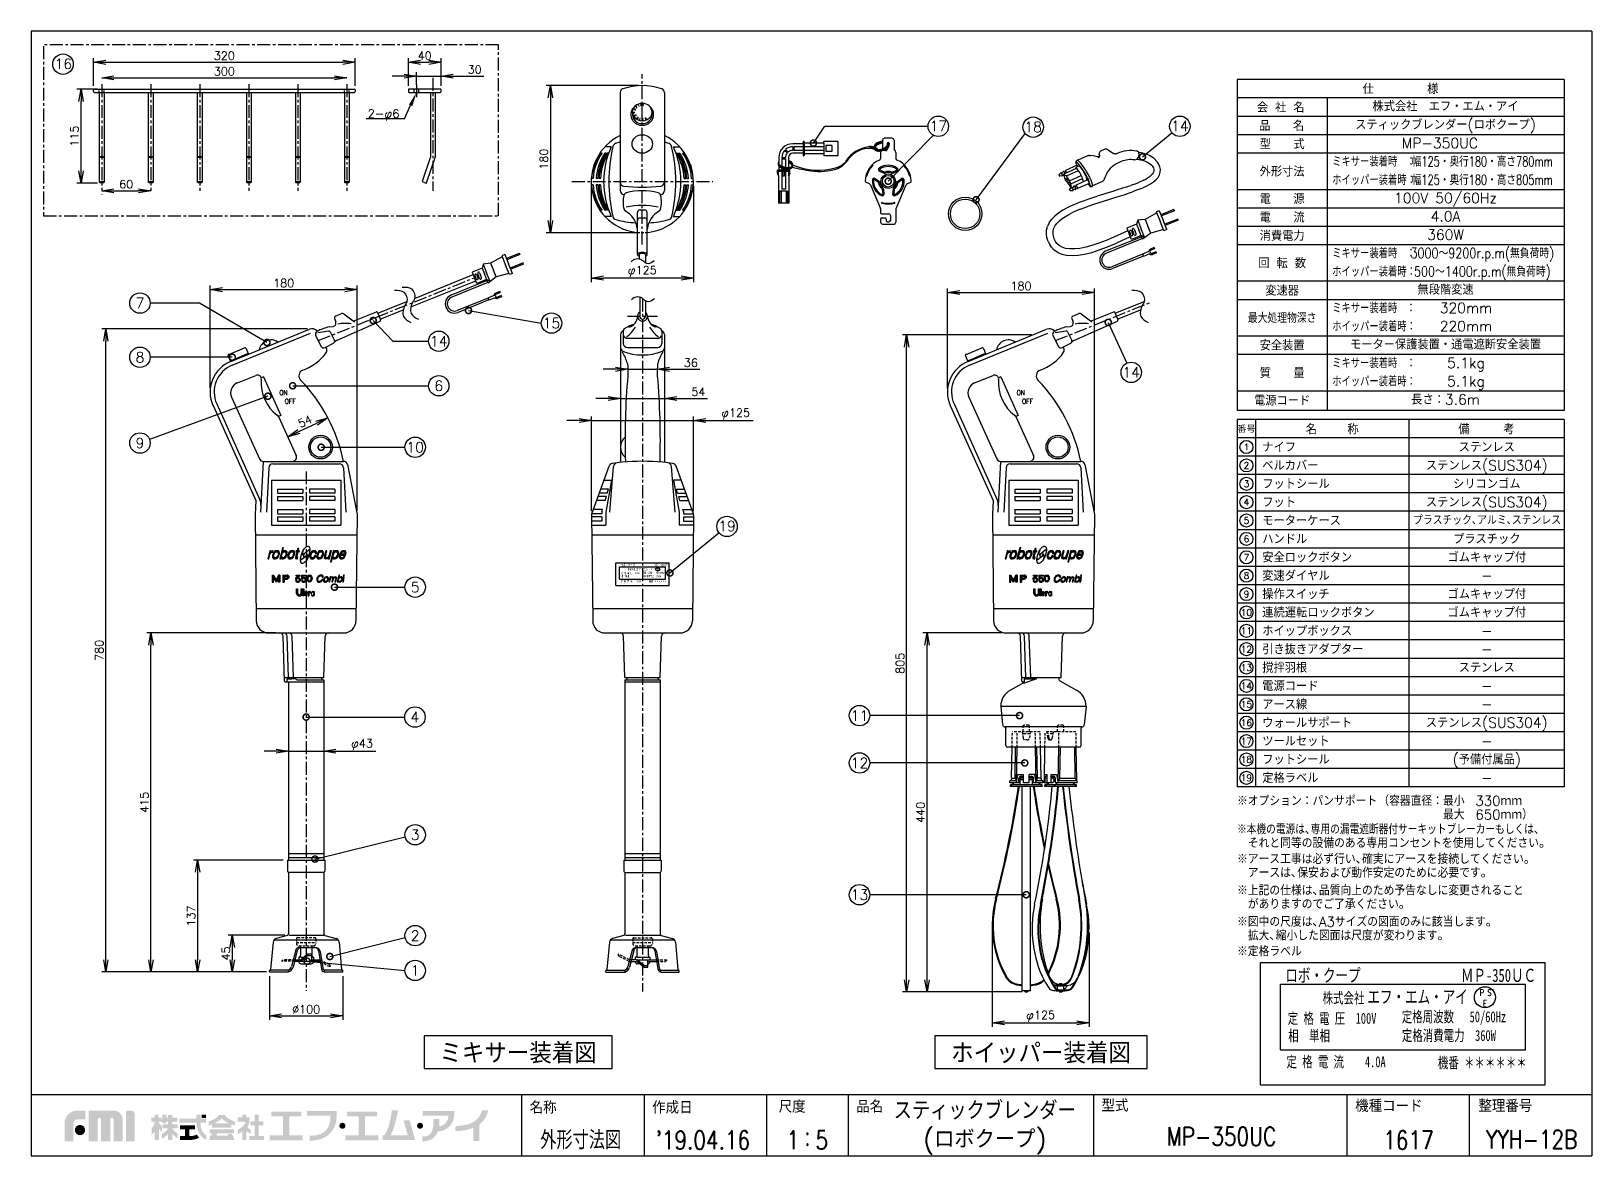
# Model space of a CAD drawing. Extents: x 115 to 2025, y 0 to 1377.
import ezdxf
from ezdxf.enums import TextEntityAlignment as Align

# ---------------------------------------------------------------- set-up
doc = ezdxf.new("R2010")
doc.units = 0
doc.header["$LTSCALE"] = 0.5
doc.header["$PDMODE"] = 3
for name, pattern in [('ACISOWELD', [3, 2, -1]), ('CENTER', [50.8, 31.75, -6.35, 6.35, -6.35]), ('HIDDEN', [9.525, 6.35, -3.175])]:
    doc.linetypes.add(name, pattern=pattern)
doc.layers.get('0').update_dxf_attribs({"linetype": 'CONTINUOUS'})
doc.layers.get('DEFPOINTS').update_dxf_attribs({"linetype": 'CONTINUOUS'})
for name, color, linetype in [('DANMEN', 7, 'CONTINUOUS'), ('KIKI-2D2', 7, 'CONTINUOUS'), ('SIYOU', 7, 'CONTINUOUS'), ('SUNPOU', 7, 'CONTINUOUS'), ('WAKU', 7, 'CONTINUOUS')]:
    doc.layers.add(name, color=color, linetype=linetype)
doc.styles.add('MtXpl__', font='')
doc.styles.get("Standard").update_dxf_attribs({"font": 'ROMANS', "bigfont": 'EXTFONT.shx'})
doc.styles.get('MtXpl__').set_extended_font_data('MS Gothic')
doc.dimstyles.get("Standard").update_dxf_attribs({"dimscale": 5, "dimtxt": 2, "dimasz": 3, "dimexe": 1, "dimexo": 1, "dimgap": 0.6, "dimtad": 3, "dimdec": 0, "dimzin": 0, "dimdsep": 46, "dimtxsty": 'STANDARD', "dimblk1": 'OPEN', "dimblk2": 'OPEN', "dimsah": 1, "dimcen": 1.5, "dimadec": 0, "dimazin": 0, "dimtfac": 1, "dimtdec": 0, "dimtmove": 0, "dimatfit": 0, "dimldrblk": 'DOTSMALL', "dimfxl": 1, "dimtvp": 1, "dimtolj": 1, "dimtzin": 0, "dimarcsym": 0})

msp = doc.modelspace()

# ---------------------------------------------------------------- texts
at = {"color": 2, "width": 0.9}
for s, p in [('ON', (423.8, 934.3)), ('ON', (1326.2, 934.3)), ('OFF', (432, 923.7)), ('OFF', (1334.4, 923.7))]:
    msp.add_text(s, height=6, dxfattribs=at).set_placement(p, align=Align.MIDDLE)
at = {"layer": 'SIYOU'}
for s, p in [('仕       様', (1791, 1306.2)), ('会 社 名', (1644.3, 1283.5)), ('品\u3000\u3000名', (1645.5, 1261)), ('型\u3000\u3000式', (1646, 1238.6)), ('外形寸法', (1646, 1205.1)), ('電\u3000\u3000源', (1646, 1171.4)), ('電\u3000\u3000流', (1646, 1148.9)), ('消費電力', (1646, 1126.4)), ('回 転 数', (1646, 1092.9)), ('変速器', (1646, 1059.3)), ('安全装置', (1646, 992.2)), ('質\u3000\u3000量', (1646, 958.4)), ('電源コード', (1646, 924.7))]:
    msp.add_text(s, height=12.5, dxfattribs=at).set_placement(p, align=Align.MIDDLE_CENTER)
at = {"layer": 'SIYOU', "color": 1}
for s, height, p in [('株式会社\u3000エフ・エム・アイ', 12.5, (1846, 1284.9)), ('スティックブレンダー(ロボクープ)', 12.5, (1846, 1262.4)), ('MP-350UC\u3000', 12.5, (1846, 1239.8)), ('100V 50/60Hz', 12.5, (1846, 1172.6)), ('4.0A', 12.5, (1846, 1150.1)), ('360W', 12.5, (1846, 1127.6)), ('無段階変速', 12.5, (1846, 1060.5)), ('320mm', 12.5, (1871, 1038)), ('220mm', 12.5, (1871, 1015.6)), ('モーター保護装置・通電遮断安全装置', 12.5, (1846, 993.4)), ('5.1kg', 12.5, (1871, 970.6)), ('5.1kg', 12.5, (1871, 948.2)), ('長さ：3.6m', 12.5, (1846, 926)), ('ステンレス', 12.5, (1896.5, 867.7)), ('ステンレス(SUS304)', 12.5, (1896.5, 845.2)), ('シリコンゴム', 12.5, (1896.5, 822.7)), ('ステンレス(SUS304)', 12.5, (1896.5, 800.3)), ('プラスチック､アルミ､ステンレス', 10, (1896.8, 777.8)), ('プラスチック', 12.5, (1896.5, 755.3)), ('ゴムキャップ付', 12.5, (1896.5, 732.8)), ('-', 12.5, (1896.5, 710.3)), ('ゴムキャップ付', 12.5, (1896.5, 687.8)), ('ゴムキャップ付', 12.5, (1896.5, 665.3)), ('-', 12.5, (1896.5, 642.8)), ('-', 12.5, (1896.5, 620.3)), ('ステンレス', 12.5, (1896.5, 597.8)), ('-', 12.5, (1896.5, 575.3)), ('ステンレス(SUS304)', 12.5, (1896.5, 530.3)), ('-', 12.5, (1896.5, 552.8)), ('-', 12.5, (1896.5, 507.8)), ('(予備付属品)', 12.5, (1896.5, 485.3)), ('-', 12.5, (1896.5, 462.8))]:
    msp.add_text(s, height=height, dxfattribs=at).set_placement(p, align=Align.MIDDLE_CENTER)
at = {"layer": 'SIYOU', "color": 1, "width": 0.65}
for s, p in [('ミキサー装着時  ：', (1707.3, 1217.3)), ('ホイッパー装着時：', (1707.3, 1194.8)), ('ミキサー装着時  ：', (1707.3, 1105.1)), ('ホイッパー装着時：', (1707.3, 1082.6)), ('ミキサー装着時  ：', (1707.3, 1038)), ('ホイッパー装着時：', (1707.3, 1015.6)), ('ミキサー装着時  ：', (1707.3, 970.6)), ('ホイッパー装着時：', (1707.3, 948.2))]:
    msp.add_text(s, height=12.5, dxfattribs=at).set_placement(p, align=Align.MIDDLE_LEFT)
at = {"layer": 'SIYOU', "color": 1}
for s, width, p in [('幅125・奥行180・高さ780mm', 0.7, (1891, 1217.3)), ('幅125・奥行180・高さ805mm', 0.7, (1891, 1194.8)), ('3000～9200r.p.m(無負荷時)', 0.8, (1891, 1105.1)), ('500～1400r.p.m(無負荷時)', 0.8, (1891, 1082.6))]:
    msp.add_text(s, height=12.5, dxfattribs=dict(at, width=width)).set_placement(p, align=Align.MIDDLE_CENTER)
at = {"layer": 'SIYOU', "width": 0.8}
msp.add_text('最大処理物深さ', height=12.5, dxfattribs=at).set_placement((1646, 1025.8), align=Align.MIDDLE_CENTER)
at = {"layer": 'SIYOU'}
for s, height, p in [('番号', 8.04, (1602.3, 890.2)), ('名    称', 12.5, (1707.3, 890.2)), ('備\u3000\u3000\u3000考', 12.5, (1896, 890.2)), ('1', 8.04, (1602.3, 867.7)), ('2', 8.04, (1602.3, 845.2)), ('3', 8.04, (1602.3, 822.7)), ('4', 8.04, (1602.3, 800.2)), ('5', 8.04, (1602.3, 777.7)), ('6', 8.04, (1602.3, 755.2)), ('7', 8.04, (1602.3, 732.7)), ('8', 8.04, (1602.3, 710.2)), ('9', 8.04, (1602.3, 687.7)), ('10', 8.04, (1602.3, 665.2)), ('11', 8.04, (1602.3, 642.7)), ('12', 8.04, (1602.3, 620.2)), ('13', 8.04, (1602.3, 597.7)), ('14', 8.04, (1602.3, 575.2)), ('15', 8.04, (1602.3, 552.7)), ('16', 8.04, (1602.3, 530.2)), ('17', 8.04, (1602.3, 507.7)), ('18', 8.04, (1602.3, 485.2)), ('19', 8.04, (1602.3, 462.7))]:
    msp.add_text(s, height=height, dxfattribs=at).set_placement(p, align=Align.MIDDLE)
at = {"layer": 'SIYOU', "color": 1}
for s, p in [('ナイフ', (1621.7, 867.7)), ('ベルカバー', (1621.7, 845.2)), ('フットシール', (1621.7, 822.7)), ('フット', (1621.7, 800.2)), ('モーターケース', (1621.7, 777.7)), ('ハンドル', (1621.7, 755.2)), ('安全ロックボタン', (1621.7, 732.7)), ('変速ダイヤル', (1621.7, 710.2)), ('操作スイッチ', (1621.7, 687.7)), ('連続運転ロックボタン', (1621.7, 665.2)), ('ホイップボックス', (1621.7, 642.7)), ('引き抜きアダプター', (1621.7, 620.2)), ('撹拌羽根', (1621.7, 597.7)), ('電源コード', (1621.7, 575.2)), ('アース線', (1621.7, 552.7)), ('ウォールサポート', (1621.7, 530.2)), ('ツールセット', (1621.7, 507.7)), ('フットシール', (1621.7, 485.2)), ('定格ラベル', (1621.7, 462.7))]:
    msp.add_text(s, height=12.5, dxfattribs=at).set_placement(p, align=Align.MIDDLE_LEFT)
at = {"layer": 'SIYOU', "color": 250, "style": 'MtXpl__', "width": 0.7}
for s, height, p in [('ロボ・クープ\u3000\u3000\u3000\u3000\u3000\u3000\u3000\u3000ＭＰ-350ＵＣ', 3, (836.3, 721.7)), ('定 格 電 圧  100V', 2.5, (836.9, 712.1)), ('相\u3000単相', 2.5, (837, 708.1)), ('株式会社 ', 2.5, (844.8, 716.7)), ('エフ・エム・アイ', 3, (855.1, 716.7)), ('定格周波数   50/60Hz', 2.5, (862.9, 712.4)), ('定格消費電力\u3000360W', 2.5, (862.9, 708.2)), ('定 格 電 流\u3000\u30004.0A', 2.5, (836.6, 702.1)), ('機番 ＊＊＊＊＊＊', 2.5, (871.2, 702))]:
    msp.add_text(s, height=height, dxfattribs=at).set_placement(p)
at = {"layer": 'SIYOU', "color": 250, "width": 0.7}
for s, p in [('P S', (880.7, 718.4)), (' E', (880.7, 715.9))]:
    msp.add_text(s, height=1.5, dxfattribs=at).set_placement(p)
at = {"layer": 'SIYOU', "color": 1}
for s, p in [('※オプション：パンサポート', (1590.8, 428.5)), ('\u3000\u3000\u3000\u3000\u3000\u3000（容器直径：最小\u3000330ｍｍ', (1684.5, 428.5)), ('\u3000\u3000\u3000\u3000\u3000\u3000\u3000\u3000\u3000\u3000\u3000\u3000最大\u3000650ｍｍ）', (1684.5, 411.7)), ('\u3000それと同等の設備のある専用コンセントを使用してください｡', (1590.8, 376.9)), ('※アース工事は必ず行い､確実にアースを接続してください｡', (1590.8, 357.3)), ('\u3000アースは､保安および動作安定のために必要です｡', (1590.8, 340.5)), ('※上記の仕様は､品質向上のため予告なしに変更されること', (1590.8, 318.9)), ('\u3000がありますのでご了承ください｡', (1590.8, 302.1)), ('※図中の尺度は､A3サイズの図面のみに該当します｡', (1590.8, 280.5)), ('\u3000拡大､縮小した図面は尺度が変わります｡', (1590.8, 263.7)), ('※定格ラベル', (1590.8, 244.3))]:
    msp.add_text(s, height=12, dxfattribs=at).set_placement(p)
for s, height, width, p in [('※本機の電源は､専用の漏電遮断器付サーキットブレーカーもしくは､ ', 12, 0.9, (1590.8, 393.7)), ('P S', 8.04, 0.7, (1887.8, 195.7)), (' E', 8.04, 0.7, (1887.8, 182.3))]:
    msp.add_text(s, height=height, dxfattribs=dict(at, width=width)).set_placement(p)
at = {"layer": 'SIYOU', "color": 1, "style": 'MtXpl__', "width": 0.7}
for s, height, p in [('ロボ・クープ\u3000\u3000\u3000\u3000\u3000\u3000\u3000\u3000ＭＰ-350ＵＣ', 16.071, (1650, 212.9)), ('株式会社 ', 13.39, (1695.6, 186.6)), ('エフ・エム・アイ', 16.07, (1750.4, 186.6)), ('定 格 電 圧  100V', 13.393, (1652.9, 161.6)), ('定格周波数   50/60Hz', 13.393, (1792.4, 163.5)), ('相\u3000単相', 13.39, (1653.4, 140.3)), ('定格消費電力\u3000360W', 13.393, (1792.6, 140.6)), ('定 格 電 流\u3000\u30004.0A', 13.393, (1651.4, 108.4)), ('機番 ＊＊＊＊＊＊', 13.39, (1836.7, 107.3))]:
    msp.add_text(s, height=height, dxfattribs=at).set_placement(p)
at = {"layer": 'SIYOU', "color": 1}
for s, p in [('ミキサー装着図', (710.9, 126.9)), ('ホイッパー装着図', (1350.9, 126.9))]:
    msp.add_text(s, height=25, dxfattribs=at).set_placement(p, align=Align.MIDDLE)
at = {"layer": 'SUNPOU'}
for s, p in [('16', (154.3, 1336.8)), ('17', (1225.2, 1260.7)), ('18', (1341.3, 1259.6)), ('14', (1520.8, 1260.7)), ('7', (248.1, 1043.9)), ('15', (751.8, 1019.4)), ('14', (613.8, 997.2)), ('8', (248.1, 977.6)), ('14', (1461.3, 959.1)), ('6', (613.8, 942.7)), ('9', (248.1, 872.6)), ('10', (584.9, 867.4)), ('19', (966.6, 770.9)), ('5', (584.9, 696.1)), ('4', (584.7, 537.1)), ('11', (1128.8, 538.9)), ('12', (1128.8, 480.9)), ('3', (584.9, 393)), ('13', (1128.8, 319.6)), ('2', (584.9, 269.5)), ('1', (584.9, 226.9))]:
    msp.add_text(s, height=12.5, dxfattribs=at).set_placement(p, align=Align.MIDDLE)
at = {"layer": 'SUNPOU', "color": 7}
msp.add_text('2-φ6', height=10.34, dxfattribs=at).set_placement((526.7, 1270.7))
at = {"layer": 'SUNPOU', "color": 4}
for s, rotation, p in [('3', 66.7863, (854.1, 1279.4)), ('2', 28.4253, (855.2, 1282.4)), ('1', 18.4224, (857.9, 1284.2)), ('4', 80.5307, (853.7, 1275.9)), ('5', 106.1247, (855.6, 1272.8)), ('6', 133.6571, (858.6, 1270.6)), ('7', 177.8805, (861.2, 1270.5)), ('8', 180, (864.3, 1270.2)), ('9', 204.5972, (867.7, 1271))]:
    msp.add_text(s, height=2.5, rotation=rotation, dxfattribs=at).set_placement(p)
at = {"layer": 'WAKU'}
for s, p in [('名称', (725, 51.6)), ('作成日', (875, 51.6)), ('尺度', (1029.8, 52.7)), ('品名', (1124.8, 52.7)), ('型式', (1424.9, 54)), ('機種コード', (1735.4, 53.6)), ('整理番号', (1886.2, 53.6))]:
    msp.add_text(s, height=15, dxfattribs=at).set_placement(p)
at = {"layer": 'WAKU', "color": 1}
for s, width, p in [('スティックブレンダー', 0.9, (1282, 56.9)), ('MP-350UC', 0.8, (1571.7, 23.8))]:
    msp.add_text(s, height=22.5, dxfattribs=dict(at, width=width)).set_placement(p, align=Align.MIDDLE)
at = {"layer": 'WAKU', "color": 1, "width": 0.8}
for s, p in [('外形寸法図', (787.5, 8)), ("'19.04.16", (937, 8)), ('1：5', (1065, 8)), ('1617', (1800.6, 8)), ('YYH-12B', (1951.4, 8.8))]:
    msp.add_text(s, height=22.5, dxfattribs=at).set_placement(p, align=Align.CENTER)
at = {"layer": 'WAKU', "color": 1}
msp.add_text('(ロボクープ)', height=22.5, dxfattribs=at).set_placement((1282, 18.8), align=Align.MIDDLE)

# ---------------------------------------------------------------- blocks, each defined once
blk = doc.blocks.new('_DotSmall')
at = {"color": 0, "linetype": 'ByBlock', "const_width": 0.5}
blk.add_lwpolyline([(-0.0625, 0, 1), (0.0625, 0, 1)], format="xyb", close=True, dxfattribs=at)
blk = doc.blocks.new('_OPEN')
at = {"color": 0, "linetype": 'ByBlock'}
for p, q in [((-1, 0.17), (0, 0)), ((0, 0), (-1, -0.17)), ((0, 0), (-1, 0))]:
    blk.add_line(p, q, dxfattribs=at)
blk = doc.blocks.new('*D2')
at = {"layer": 'DEFPOINTS', "color": 0}
for p in [(514, 1060.4), (334, 935), (514, 785.1)]:
    blk.add_point(p, dxfattribs=at)
at = {"layer": 'SUNPOU', "color": 0, "lineweight": -2}
for p, q in [((334, 940), (334, 1065.4)), ((349, 1060.4), (499, 1060.4)), ((514, 790.1), (514, 1065.4))]:
    blk.add_line(p, q, dxfattribs=at)
at = {"layer": 'SUNPOU', "color": 0, "lineweight": -2, "xscale": 15, "yscale": 15, "zscale": 15, "rotation": 180}
blk.add_blockref('_OPEN', (334, 1060.4), dxfattribs=at)
at = {"layer": 'SUNPOU', "color": 0, "lineweight": -2, "xscale": 15, "yscale": 15, "zscale": 15}
blk.add_blockref('_OPEN', (514, 1060.4), dxfattribs=at)
at = {"layer": 'SUNPOU', "color": 0, "insert": (424, 1068.4), "char_height": 10, "attachment_point": 5}
blk.add_mtext('\\A1;180', dxfattribs=at)
blk = doc.blocks.new('*D3')
at = {"layer": 'DEFPOINTS', "color": 0}
for p in [(478.1, 903.3), (478.1, 903.3), (428.9, 880.3)]:
    blk.add_point(p, dxfattribs=at)
at = {"layer": 'SUNPOU', "color": 0, "lineweight": -2}
blk.add_line((442.5, 886.7), (464.5, 896.9), dxfattribs=at)
at = {"layer": 'SUNPOU', "color": 0, "lineweight": -2, "xscale": 15, "yscale": 15, "zscale": 15}
for p, rotation in [((478.1, 903.3), 25.05949268398384), ((428.9, 880.3), 205.0594926839838)]:
    blk.add_blockref('_OPEN', p, dxfattribs=dict(at, rotation=rotation))
at = {"layer": 'SUNPOU', "color": 0, "insert": (450.1, 899.1), "char_height": 10, "attachment_point": 5, "rotation": 25.0595}
blk.add_mtext('\\A1;54', dxfattribs=at)
blk = doc.blocks.new('*D4')
at = {"layer": 'DEFPOINTS', "color": 0}
for p in [(430, 495.3), (473, 495.3), (473, 495.3)]:
    blk.add_point(p, dxfattribs=at)
at = {"layer": 'SUNPOU', "color": 0, "lineweight": -2}
for p, q in [((415, 495.3), (400, 495.3)), ((430, 495.3), (473, 495.3)), ((488, 495.3), (536.6, 495.3))]:
    blk.add_line(p, q, dxfattribs=at)
at = {"layer": 'SUNPOU', "color": 0, "lineweight": -2, "xscale": 15, "yscale": 15, "zscale": 15}
blk.add_blockref('_OPEN', (430, 495.3), dxfattribs=at)
at = {"layer": 'SUNPOU', "color": 0, "lineweight": -2, "xscale": 15, "yscale": 15, "zscale": 15, "rotation": 180}
blk.add_blockref('_OPEN', (473, 495.3), dxfattribs=at)
at = {"layer": 'SUNPOU', "color": 0, "insert": (519.8, 503.3), "char_height": 10, "attachment_point": 5}
blk.add_mtext('\\A1;φ43', dxfattribs=at)
blk = doc.blocks.new('*D5')
at = {"layer": 'DEFPOINTS', "color": 0}
for p in [(1291.1, 282.1), (1409.7, 278.1), (1409.7, 162.8)]:
    blk.add_point(p, dxfattribs=at)
at = {"layer": 'SUNPOU', "color": 0, "lineweight": -2}
for p, q in [((1291.1, 277.1), (1291.1, 157.8)), ((1409.7, 273.1), (1409.7, 157.8)), ((1306.1, 162.8), (1394.7, 162.8))]:
    blk.add_line(p, q, dxfattribs=at)
at = {"layer": 'SUNPOU', "color": 0, "lineweight": -2, "xscale": 15, "yscale": 15, "zscale": 15, "rotation": 180}
blk.add_blockref('_OPEN', (1291.1, 162.8), dxfattribs=at)
at = {"layer": 'SUNPOU', "color": 0, "lineweight": -2, "xscale": 15, "yscale": 15, "zscale": 15}
blk.add_blockref('_OPEN', (1409.7, 162.8), dxfattribs=at)
at = {"layer": 'SUNPOU', "color": 0, "insert": (1350.4, 170.8), "char_height": 10, "attachment_point": 5}
blk.add_mtext('\\A1;φ125', dxfattribs=at)
blk = doc.blocks.new('*D6')
at = {"layer": 'DEFPOINTS', "color": 0}
for p in [(1211.4, 640.1), (1307.9, 640.1), (1332.9, 200.6)]:
    blk.add_point(p, dxfattribs=at)
at = {"layer": 'SUNPOU', "color": 0, "lineweight": -2}
for p, q in [((1302.9, 640.1), (1206.4, 640.1)), ((1211.4, 215.6), (1211.4, 625.1)), ((1327.9, 200.6), (1206.4, 200.6))]:
    blk.add_line(p, q, dxfattribs=at)
at = {"layer": 'SUNPOU', "color": 0, "lineweight": -2, "xscale": 15, "yscale": 15, "zscale": 15}
for p, rotation in [((1211.4, 640.1), 90), ((1211.4, 200.6), 270)]:
    blk.add_blockref('_OPEN', p, dxfattribs=dict(at, rotation=rotation))
at = {"layer": 'SUNPOU', "color": 0, "insert": (1203.4, 420.4), "char_height": 10, "attachment_point": 5, "rotation": 90}
blk.add_mtext('\\A1;440', dxfattribs=at)
blk = doc.blocks.new('*D7')
at = {"layer": 'DEFPOINTS', "color": 0}
for p in [(1186.4, 1005.1), (1344.4, 1005.1), (1332.9, 200.6)]:
    blk.add_point(p, dxfattribs=at)
at = {"layer": 'SUNPOU', "color": 0, "lineweight": -2}
for p, q in [((1339.4, 1005.1), (1181.4, 1005.1)), ((1186.4, 215.6), (1186.4, 990.1)), ((1327.9, 200.6), (1181.4, 200.6))]:
    blk.add_line(p, q, dxfattribs=at)
at = {"layer": 'SUNPOU', "color": 0, "lineweight": -2, "xscale": 15, "yscale": 15, "zscale": 15}
for p, rotation in [((1186.4, 1005.1), 90), ((1186.4, 200.6), 270)]:
    blk.add_blockref('_OPEN', p, dxfattribs=dict(at, rotation=rotation))
at = {"layer": 'SUNPOU', "color": 0, "insert": (1178.4, 602.9), "char_height": 10, "attachment_point": 5, "rotation": 90}
blk.add_mtext('\\A1;805', dxfattribs=at)
blk = doc.blocks.new('*D8')
at = {"layer": 'DEFPOINTS', "color": 0}
for p in [(925.7, 900.1), (800.7, 784.3), (925.7, 784.2)]:
    blk.add_point(p, dxfattribs=at)
at = {"layer": 'SUNPOU', "color": 0, "lineweight": -2}
for p, q in [((785.7, 900.1), (770.7, 900.1)), ((800.7, 789.3), (800.7, 905.1)), ((800.7, 900.1), (925.7, 900.1)), ((925.7, 789.2), (925.7, 905.1)), ((940.7, 900.1), (998.8, 900.1))]:
    blk.add_line(p, q, dxfattribs=at)
at = {"layer": 'SUNPOU', "color": 0, "lineweight": -2, "xscale": 15, "yscale": 15, "zscale": 15}
blk.add_blockref('_OPEN', (800.7, 900.1), dxfattribs=at)
at = {"layer": 'SUNPOU', "color": 0, "lineweight": -2, "xscale": 15, "yscale": 15, "zscale": 15, "rotation": 180}
blk.add_blockref('_OPEN', (925.7, 900.1), dxfattribs=at)
at = {"layer": 'SUNPOU', "color": 0, "insert": (977.2, 908.1), "char_height": 10, "attachment_point": 5}
blk.add_mtext('\\A1;φ125', dxfattribs=at)
blk = doc.blocks.new('*D10')
at = {"layer": 'DEFPOINTS', "color": 0}
for p in [(428.5, 362.1), (318.7, 225.1), (406.5, 225.1)]:
    blk.add_point(p, dxfattribs=at)
at = {"layer": 'SUNPOU', "color": 0, "lineweight": -2}
for p, q in [((423.5, 362.1), (313.7, 362.1)), ((318.7, 347.1), (318.7, 240.1)), ((401.5, 225.1), (313.7, 225.1))]:
    blk.add_line(p, q, dxfattribs=at)
at = {"layer": 'SUNPOU', "color": 0, "lineweight": -2, "xscale": 15, "yscale": 15, "zscale": 15}
for p, rotation in [((318.7, 362.1), 90), ((318.7, 225.1), 270)]:
    blk.add_blockref('_OPEN', p, dxfattribs=dict(at, rotation=rotation))
at = {"layer": 'SUNPOU', "color": 0, "insert": (310.7, 293.6), "char_height": 10, "attachment_point": 5, "rotation": 90}
blk.add_mtext('\\A1;137', dxfattribs=at)
blk = doc.blocks.new('*D11')
at = {"layer": 'DEFPOINTS', "color": 0}
for p in [(406.5, 225.1), (496.4, 225.1), (496.4, 171.3)]:
    blk.add_point(p, dxfattribs=at)
at = {"layer": 'SUNPOU', "color": 0, "lineweight": -2}
for p, q in [((406.5, 220.1), (406.5, 166.3)), ((496.4, 220.1), (496.4, 166.3)), ((421.5, 171.3), (481.4, 171.3))]:
    blk.add_line(p, q, dxfattribs=at)
at = {"layer": 'SUNPOU', "color": 0, "lineweight": -2, "xscale": 15, "yscale": 15, "zscale": 15, "rotation": 180}
blk.add_blockref('_OPEN', (406.5, 171.3), dxfattribs=at)
at = {"layer": 'SUNPOU', "color": 0, "lineweight": -2, "xscale": 15, "yscale": 15, "zscale": 15}
blk.add_blockref('_OPEN', (496.4, 171.3), dxfattribs=at)
at = {"layer": 'SUNPOU', "color": 0, "insert": (451.5, 179.3), "char_height": 10, "attachment_point": 5}
blk.add_mtext('\\A1;%%C100', dxfattribs=at)
blk = doc.blocks.new('*D12')
at = {"layer": 'DEFPOINTS', "color": 0}
for p in [(430.6, 270.1), (361.1, 225.1), (407.9, 225.1)]:
    blk.add_point(p, dxfattribs=at)
at = {"layer": 'SUNPOU', "color": 0, "lineweight": -2}
for p, q in [((425.6, 270.1), (356.1, 270.1)), ((361.1, 255.1), (361.1, 240.1)), ((402.9, 225.1), (356.1, 225.1))]:
    blk.add_line(p, q, dxfattribs=at)
at = {"layer": 'SUNPOU', "color": 0, "lineweight": -2, "xscale": 15, "yscale": 15, "zscale": 15}
for p, rotation in [((361.1, 270.1), 90), ((361.1, 225.1), 270)]:
    blk.add_blockref('_OPEN', p, dxfattribs=dict(at, rotation=rotation))
at = {"layer": 'SUNPOU', "color": 0, "insert": (353.1, 247.6), "char_height": 10, "attachment_point": 5, "rotation": 90}
blk.add_mtext('\\A1;45', dxfattribs=at)
blk = doc.blocks.new('*D13')
at = {"layer": 'DEFPOINTS', "color": 0}
for p in [(1416.4, 1056.8), (1236.4, 935), (1416.4, 785.1)]:
    blk.add_point(p, dxfattribs=at)
at = {"layer": 'SUNPOU', "color": 0, "lineweight": -2}
for p, q in [((1236.4, 940), (1236.4, 1061.8)), ((1251.4, 1056.8), (1401.4, 1056.8)), ((1416.4, 790.1), (1416.4, 1061.8))]:
    blk.add_line(p, q, dxfattribs=at)
at = {"layer": 'SUNPOU', "color": 0, "lineweight": -2, "xscale": 15, "yscale": 15, "zscale": 15, "rotation": 180}
blk.add_blockref('_OPEN', (1236.4, 1056.8), dxfattribs=at)
at = {"layer": 'SUNPOU', "color": 0, "lineweight": -2, "xscale": 15, "yscale": 15, "zscale": 15}
blk.add_blockref('_OPEN', (1416.4, 1056.8), dxfattribs=at)
at = {"layer": 'SUNPOU', "color": 0, "insert": (1326.4, 1064.8), "char_height": 10, "attachment_point": 5}
blk.add_mtext('\\A1;180', dxfattribs=at)
blk = doc.blocks.new('*D14')
at = {"layer": 'DEFPOINTS', "color": 0}
for p in [(176, 1305.8), (201.3, 1305.8), (201.3, 1190.8)]:
    blk.add_point(p, dxfattribs=at)
at = {"layer": 'SUNPOU', "color": 0, "lineweight": -2}
for p, q in [((196.3, 1305.8), (171, 1305.8)), ((176, 1205.8), (176, 1290.8)), ((196.3, 1190.8), (171, 1190.8))]:
    blk.add_line(p, q, dxfattribs=at)
at = {"layer": 'SUNPOU', "color": 0, "lineweight": -2, "xscale": 15, "yscale": 15, "zscale": 15}
for p, rotation in [((176, 1305.8), 90), ((176, 1190.8), 270)]:
    blk.add_blockref('_OPEN', p, dxfattribs=dict(at, rotation=rotation))
at = {"layer": 'SUNPOU', "color": 0, "insert": (168, 1248.3), "char_height": 10, "attachment_point": 5, "rotation": 90}
blk.add_mtext('\\A1;115', dxfattribs=at)
blk = doc.blocks.new('*D15')
at = {"layer": 'DEFPOINTS', "color": 0}
for p in [(201.3, 1181.7), (261.4, 1181.4), (261.4, 1181.4)]:
    blk.add_point(p, dxfattribs=at)
at = {"layer": 'SUNPOU', "color": 0, "lineweight": -2}
for p, q in [((201.3, 1176.7), (201.3, 1176.4)), ((216.3, 1181.4), (246.4, 1181.4))]:
    blk.add_line(p, q, dxfattribs=at)
at = {"layer": 'SUNPOU', "color": 0, "lineweight": -2, "xscale": 15, "yscale": 15, "zscale": 15, "rotation": 180}
blk.add_blockref('_OPEN', (201.3, 1181.4), dxfattribs=at)
at = {"layer": 'SUNPOU', "color": 0, "lineweight": -2, "xscale": 15, "yscale": 15, "zscale": 15}
blk.add_blockref('_OPEN', (261.4, 1181.4), dxfattribs=at)
at = {"layer": 'SUNPOU', "color": 0, "insert": (231.3, 1189.4), "char_height": 10, "attachment_point": 5}
blk.add_mtext('\\A1;60', dxfattribs=at)
blk = doc.blocks.new('*D16')
at = {"layer": 'DEFPOINTS', "color": 0}
for p in [(511.3, 1338.7), (191.3, 1304.8), (511.3, 1304.8)]:
    blk.add_point(p, dxfattribs=at)
at = {"layer": 'SUNPOU', "color": 0, "lineweight": -2}
for p, q in [((191.3, 1309.8), (191.3, 1343.7)), ((206.3, 1338.7), (496.3, 1338.7)), ((511.3, 1309.8), (511.3, 1343.7))]:
    blk.add_line(p, q, dxfattribs=at)
at = {"layer": 'SUNPOU', "color": 0, "lineweight": -2, "xscale": 15, "yscale": 15, "zscale": 15, "rotation": 180}
blk.add_blockref('_OPEN', (191.3, 1338.7), dxfattribs=at)
at = {"layer": 'SUNPOU', "color": 0, "lineweight": -2, "xscale": 15, "yscale": 15, "zscale": 15}
blk.add_blockref('_OPEN', (511.3, 1338.7), dxfattribs=at)
at = {"layer": 'SUNPOU', "color": 0, "insert": (351.3, 1346.7), "char_height": 10, "attachment_point": 5}
blk.add_mtext('\\A1;320', dxfattribs=at)
blk = doc.blocks.new('*D17')
at = {"layer": 'DEFPOINTS', "color": 0}
for p in [(616.6, 1338.7), (576.6, 1304.9), (616.6, 1304.9)]:
    blk.add_point(p, dxfattribs=at)
at = {"layer": 'SUNPOU', "color": 0, "lineweight": -2}
for p, q in [((576.6, 1309.9), (576.6, 1343.7)), ((591.6, 1338.7), (601.6, 1338.7)), ((616.6, 1309.9), (616.6, 1343.7))]:
    blk.add_line(p, q, dxfattribs=at)
at = {"layer": 'SUNPOU', "color": 0, "lineweight": -2, "xscale": 15, "yscale": 15, "zscale": 15, "rotation": 180}
blk.add_blockref('_OPEN', (576.6, 1338.7), dxfattribs=at)
at = {"layer": 'SUNPOU', "color": 0, "lineweight": -2, "xscale": 15, "yscale": 15, "zscale": 15}
blk.add_blockref('_OPEN', (616.6, 1338.7), dxfattribs=at)
at = {"layer": 'SUNPOU', "color": 0, "insert": (596.6, 1346.7), "char_height": 10, "attachment_point": 5}
blk.add_mtext('\\A1;40', dxfattribs=at)
blk = doc.blocks.new('*D18')
at = {"layer": 'DEFPOINTS', "color": 0}
for p in [(616.6, 1321.8), (586.6, 1305.9), (616.6, 1305.9)]:
    blk.add_point(p, dxfattribs=at)
at = {"layer": 'SUNPOU', "color": 0, "lineweight": -2}
for p, q in [((571.6, 1321.8), (556.6, 1321.8)), ((586.6, 1310.9), (586.6, 1326.8)), ((586.6, 1321.8), (616.6, 1321.8)), ((616.6, 1310.9), (616.6, 1326.8)), ((631.6, 1321.8), (668.8, 1321.8))]:
    blk.add_line(p, q, dxfattribs=at)
at = {"layer": 'SUNPOU', "color": 0, "lineweight": -2, "xscale": 15, "yscale": 15, "zscale": 15}
blk.add_blockref('_OPEN', (586.6, 1321.8), dxfattribs=at)
at = {"layer": 'SUNPOU', "color": 0, "lineweight": -2, "xscale": 15, "yscale": 15, "zscale": 15, "rotation": 180}
blk.add_blockref('_OPEN', (616.6, 1321.8), dxfattribs=at)
at = {"layer": 'SUNPOU', "color": 0, "insert": (657.7, 1329.8), "char_height": 10, "attachment_point": 5}
blk.add_mtext('\\A1;30', dxfattribs=at)
blk = doc.blocks.new('*D19')
at = {"layer": 'DEFPOINTS', "color": 0}
for p in [(201.3, 1319.9), (501.4, 1319.6), (501.4, 1319.6)]:
    blk.add_point(p, dxfattribs=at)
at = {"layer": 'SUNPOU', "color": 0, "lineweight": -2}
for p, q in [((216.3, 1319.6), (486.4, 1319.6)), ((201.3, 1314.9), (201.3, 1314.6))]:
    blk.add_line(p, q, dxfattribs=at)
at = {"layer": 'SUNPOU', "color": 0, "lineweight": -2, "xscale": 15, "yscale": 15, "zscale": 15, "rotation": 180}
blk.add_blockref('_OPEN', (201.3, 1319.6), dxfattribs=at)
at = {"layer": 'SUNPOU', "color": 0, "lineweight": -2, "xscale": 15, "yscale": 15, "zscale": 15}
blk.add_blockref('_OPEN', (501.4, 1319.6), dxfattribs=at)
at = {"layer": 'SUNPOU', "color": 0, "insert": (351.3, 1327.6), "char_height": 10, "attachment_point": 5}
blk.add_mtext('\\A1;300', dxfattribs=at)
blk = doc.blocks.new('*D20')
at = {"layer": 'DEFPOINTS', "color": 0}
for p in [(206.3, 1012.4), (458.3, 1012.4), (318.7, 225.1)]:
    blk.add_point(p, dxfattribs=at)
at = {"layer": 'SUNPOU', "color": 0, "lineweight": -2}
for p, q in [((453.3, 1012.4), (201.3, 1012.4)), ((206.3, 240.1), (206.3, 997.4)), ((313.7, 225.1), (201.3, 225.1))]:
    blk.add_line(p, q, dxfattribs=at)
at = {"layer": 'SUNPOU', "color": 0, "lineweight": -2, "xscale": 15, "yscale": 15, "zscale": 15}
for p, rotation in [((206.3, 1012.4), 90), ((206.3, 225.1), 270)]:
    blk.add_blockref('_OPEN', p, dxfattribs=dict(at, rotation=rotation))
at = {"layer": 'SUNPOU', "color": 0, "insert": (198.3, 618.8), "char_height": 10, "attachment_point": 5, "rotation": 90}
blk.add_mtext('\\A1;780', dxfattribs=at)
blk = doc.blocks.new('*D21')
at = {"layer": 'DEFPOINTS', "color": 0}
for p in [(261.6, 640.1), (419.3, 640.1), (406.5, 225.1)]:
    blk.add_point(p, dxfattribs=at)
at = {"layer": 'SUNPOU', "color": 0, "lineweight": -2}
for p, q in [((414.3, 640.1), (256.6, 640.1)), ((261.6, 240.1), (261.6, 625.1)), ((401.5, 225.1), (256.6, 225.1))]:
    blk.add_line(p, q, dxfattribs=at)
at = {"layer": 'SUNPOU', "color": 0, "lineweight": -2, "xscale": 15, "yscale": 15, "zscale": 15}
for p, rotation in [((261.6, 640.1), 90), ((261.6, 225.1), 270)]:
    blk.add_blockref('_OPEN', p, dxfattribs=dict(at, rotation=rotation))
at = {"layer": 'SUNPOU', "color": 0, "insert": (253.6, 432.6), "char_height": 10, "attachment_point": 5, "rotation": 90}
blk.add_mtext('\\A1;415', dxfattribs=at)
blk = doc.blocks.new('*D22')
at = {"layer": 'DEFPOINTS', "color": 0}
for p in [(800.4, 1192.6), (925.4, 1192.6), (800.4, 1074.6)]:
    blk.add_point(p, dxfattribs=at)
at = {"layer": 'SUNPOU', "color": 0, "lineweight": -2}
for p, q in [((800.4, 1187.6), (800.4, 1069.6)), ((925.4, 1187.6), (925.4, 1069.6)), ((910.4, 1074.6), (815.4, 1074.6))]:
    blk.add_line(p, q, dxfattribs=at)
at = {"layer": 'SUNPOU', "color": 0, "lineweight": -2, "xscale": 15, "yscale": 15, "zscale": 15, "rotation": 180}
blk.add_blockref('_OPEN', (800.4, 1074.6), dxfattribs=at)
at = {"layer": 'SUNPOU', "color": 0, "lineweight": -2, "xscale": 15, "yscale": 15, "zscale": 15}
blk.add_blockref('_OPEN', (925.4, 1074.6), dxfattribs=at)
at = {"layer": 'SUNPOU', "color": 0, "insert": (862.9, 1082.6), "char_height": 10, "attachment_point": 5}
blk.add_mtext('\\A1;φ125', dxfattribs=at)
blk = doc.blocks.new('*D23')
at = {"layer": 'DEFPOINTS', "color": 0}
for p in [(863.2, 1310.1), (750.4, 1130.1), (862.9, 1130.1)]:
    blk.add_point(p, dxfattribs=at)
at = {"layer": 'SUNPOU', "color": 0, "lineweight": -2}
for p, q in [((858.2, 1310.1), (745.4, 1310.1)), ((750.4, 1295.1), (750.4, 1145.1)), ((857.9, 1130.1), (745.4, 1130.1))]:
    blk.add_line(p, q, dxfattribs=at)
at = {"layer": 'SUNPOU', "color": 0, "lineweight": -2, "xscale": 15, "yscale": 15, "zscale": 15}
for p, rotation in [((750.4, 1310.1), 90), ((750.4, 1130.1), 270)]:
    blk.add_blockref('_OPEN', p, dxfattribs=dict(at, rotation=rotation))
at = {"layer": 'SUNPOU', "color": 0, "insert": (742.4, 1220.1), "char_height": 10, "attachment_point": 5, "rotation": 90}
blk.add_mtext('\\A1;180', dxfattribs=at)
blk = doc.blocks.new('*D24')
at = {"layer": 'DEFPOINTS', "color": 0}
for p in [(845, 962.9), (881.3, 962.9), (881.3, 962.9)]:
    blk.add_point(p, dxfattribs=at)
at = {"layer": 'SUNPOU', "color": 0, "lineweight": -2}
for p, q in [((830, 962.9), (815, 962.9)), ((845, 962.9), (881.3, 962.9)), ((845, 957.9), (845, 957.9)), ((896.3, 962.9), (933.5, 962.9))]:
    blk.add_line(p, q, dxfattribs=at)
at = {"layer": 'SUNPOU', "color": 0, "lineweight": -2, "xscale": 15, "yscale": 15, "zscale": 15}
blk.add_blockref('_OPEN', (845, 962.9), dxfattribs=at)
at = {"layer": 'SUNPOU', "color": 0, "lineweight": -2, "xscale": 15, "yscale": 15, "zscale": 15, "rotation": 180}
blk.add_blockref('_OPEN', (881.3, 962.9), dxfattribs=at)
at = {"layer": 'SUNPOU', "color": 0, "insert": (922.4, 970.9), "char_height": 10, "attachment_point": 5}
blk.add_mtext('\\A1;36', dxfattribs=at)
blk = doc.blocks.new('*D25')
at = {"layer": 'DEFPOINTS', "color": 0}
for p in [(836.2, 927.2), (890.2, 927.2), (890.2, 927.2)]:
    blk.add_point(p, dxfattribs=at)
at = {"layer": 'SUNPOU', "color": 0, "lineweight": -2}
for p, q in [((821.2, 927.2), (806.2, 927.2)), ((836.2, 927.2), (890.2, 927.2)), ((905.2, 927.2), (942.8, 927.2))]:
    blk.add_line(p, q, dxfattribs=at)
at = {"layer": 'SUNPOU', "color": 0, "lineweight": -2, "xscale": 15, "yscale": 15, "zscale": 15}
blk.add_blockref('_OPEN', (836.2, 927.2), dxfattribs=at)
at = {"layer": 'SUNPOU', "color": 0, "lineweight": -2, "xscale": 15, "yscale": 15, "zscale": 15, "rotation": 180}
blk.add_blockref('_OPEN', (890.2, 927.2), dxfattribs=at)
at = {"layer": 'SUNPOU', "color": 0, "insert": (931.5, 935.2), "char_height": 10, "attachment_point": 5}
blk.add_mtext('\\A1;54', dxfattribs=at)

# ---------------------------------------------------------------- dimensions: what is measured, and where the dimension line sits
at = {"layer": 'SUNPOU', "color": 7}
for base, p1, p2, picture, middle in [((511.3, 1338.7), (191.3, 1304.8), (511.3, 1304.8), '*D16', (351.3, 1346.7)), ((616.6, 1338.7), (576.6, 1304.9), (616.6, 1304.9), '*D17', (596.6, 1346.7)), ((501.4, 1319.6), (201.3, 1319.9), (501.4, 1319.6), '*D19', (351.3, 1327.6)), ((616.6, 1321.8), (586.6, 1305.9), (616.6, 1305.9), '*D18', (657.7, 1329.8)), ((261.4, 1181.4), (201.3, 1181.7), (261.4, 1181.4), '*D15', (231.3, 1189.4))]:
    dim = msp.add_linear_dim(base=base, p1=p1, p2=p2, dimstyle='STANDARD', override={"dimarcsym": 1}, dxfattribs=at)
    dim.commit()
    dim.dimension.update_dxf_attribs({"geometry": picture, "text_midpoint": middle})
for base, p1, p2, picture, middle in [((176, 1305.8), (201.3, 1190.8), (201.3, 1305.8), '*D14', (168, 1248.3)), ((261.6, 640.1), (406.5, 225.1), (419.3, 640.1), '*D21', (253.6, 432.6))]:
    dim = msp.add_linear_dim(base=base, p1=p1, p2=p2, angle=90, dimstyle='STANDARD', override={"dimarcsym": 1}, dxfattribs=at)
    dim.commit()
    dim.dimension.update_dxf_attribs({"geometry": picture, "text_midpoint": middle})
at = {"layer": 'SUNPOU'}
dim = msp.add_linear_dim(base=(750.4, 1130.1), p1=(863.2, 1310.1), p2=(862.9, 1130.1), angle=270, dimstyle='STANDARD', override={"dimtol": 0, "dimlim": 0, "dimtp": 0, "dimtm": 0, "dimtfac": 1, "dimtdec": 0, "dimtolj": 1, "dimtzin": 0}, dxfattribs=at)
dim.commit()
dim.dimension.update_dxf_attribs({"geometry": '*D23', "text_midpoint": (742.4, 1220.1)})
for base, p1, p2, text, picture, middle in [((800.4, 1074.6), (925.4, 1192.6), (800.4, 1192.6), 'φ<>', '*D22', (862.9, 1082.6)), ((496.4, 171.3), (406.5, 225.1), (496.4, 225.1), '%%C100', '*D11', (451.5, 179.3))]:
    dim = msp.add_linear_dim(base=base, p1=p1, p2=p2, text=text, dimstyle='STANDARD', dxfattribs=at)
    dim.commit()
    dim.dimension.update_dxf_attribs({"geometry": picture, "text_midpoint": middle})
dim = msp.add_linear_dim(base=(514, 1060.4), p1=(334, 935), p2=(514, 785.1), dimstyle='STANDARD', dxfattribs=at)
dim.commit()
dim.dimension.update_dxf_attribs({"geometry": '*D2', "text_midpoint": (424, 1068.4)})
dim = msp.add_linear_dim(base=(1416.4, 1056.8), p1=(1236.4, 935), p2=(1416.4, 785.1), dimstyle='STANDARD', override={"dimarcsym": 1}, dxfattribs=at)
dim.commit()
dim.dimension.update_dxf_attribs({"geometry": '*D13', "text_midpoint": (1326.4, 1064.8)})
at = {"layer": 'SUNPOU', "color": 7}
dim = msp.add_linear_dim(base=(206.3, 1012.4), p1=(318.7, 225.1), p2=(458.3, 1012.4), angle=90, text='780', dimstyle='STANDARD', override={"dimarcsym": 1}, dxfattribs=at)
dim.commit()
dim.dimension.update_dxf_attribs({"geometry": '*D20', "text_midpoint": (198.3, 618.8)})
at = {"layer": 'SUNPOU'}
dim = msp.add_linear_dim(base=(1186.4, 1005.1), p1=(1332.9, 200.6), p2=(1344.4, 1005.1), angle=90, text='805', dimstyle='STANDARD', dxfattribs=at)
dim.commit()
dim.dimension.update_dxf_attribs({"geometry": '*D7', "text_midpoint": (1178.4, 602.9)})
for base, p1, p2, picture, middle in [((881.3, 962.9), (845, 962.9), (881.3, 962.9), '*D24', (922.4, 962.9)), ((890.2, 927.2), (836.2, 927.2), (890.2, 927.2), '*D25', (931.5, 927.2))]:
    dim = msp.add_linear_dim(base=base, p1=p1, p2=p2, dimstyle='STANDARD', dxfattribs=at)
    dim.commit()
    dim.dimension.update_dxf_attribs({"geometry": picture, "text_midpoint": middle, "dimtype": 160})
dim = msp.add_aligned_dim(p1=(428.9, 880.3), p2=(478.1, 903.3), distance=0, dimstyle='STANDARD', dxfattribs=at)
dim.commit()
dim.dimension.update_dxf_attribs({"geometry": '*D3', "text_midpoint": (450.1, 899.1)})
for base, p1, p2, text, picture, middle in [((925.7, 900.1), (800.7, 784.3), (925.7, 784.2), 'φ<>', '*D8', (977.2, 900.1)), ((473, 495.3), (430, 495.3), (473, 495.3), 'φ<>', '*D4', (519.8, 495.3)), ((1409.7, 162.8), (1291.1, 282.1), (1409.7, 278.1), 'φ125', '*D5', (1350.4, 162.8))]:
    dim = msp.add_linear_dim(base=base, p1=p1, p2=p2, text=text, dimstyle='STANDARD', dxfattribs=at)
    dim.commit()
    dim.dimension.update_dxf_attribs({"geometry": picture, "text_midpoint": middle, "dimtype": 160})
for base, p1, p2, picture, middle in [((1211.3540296, 640.1293939), (1332.8540296, 200.6293939), (1307.8550281, 640.1293939), '*D6', (1203.3540296, 420.3793939)), ((318.7, 225.1), (428.5, 362.1), (406.5, 225.1), '*D10', (310.7, 293.6)), ((361.1, 225.1), (430.6, 270.1), (407.9, 225.1), '*D12', (353.1, 247.6))]:
    dim = msp.add_linear_dim(base=base, p1=p1, p2=p2, angle=90, dimstyle='STANDARD', dxfattribs=at)
    dim.commit()
    dim.dimension.update_dxf_attribs({"geometry": picture, "text_midpoint": middle})

# ---------------------------------------------------------------- hatches: boundary and pattern name
at = {"layer": 'WAKU'}
h = msp.add_hatch(color=1, dxfattribs=at)
edge = h.paths.add_edge_path()
edge.add_spline(control_points=[(155.8, 17.8), (155.8, 17.8), (155.8, 39.7), (155.8, 39.7), (155.8, 48.3), (162.8, 55.3), (171.4, 55.3), (171.4, 55.3), (181.2, 55.3), (181.2, 55.3), (181.2, 55.3), (181.2, 44.5), (181.2, 44.5), (181.2, 44.5), (171.4, 44.5), (171.4, 44.5), (168.7, 44.5), (166.6, 42.3), (166.6, 39.7), (166.6, 39.7), (166.6, 17.8), (166.6, 17.8), (166.6, 17.8), (155.8, 17.8), (155.8, 17.8)], knot_values=[0, 0, 0, 0, 1, 1, 1, 2, 2, 2, 3, 3, 3, 4, 4, 4, 5, 5, 5, 6, 6, 6, 7, 7, 7, 8, 8, 8, 8], degree=3, periodic=0)
h = msp.add_hatch(color=1, dxfattribs=at)
edge = h.paths.add_edge_path()
edge.add_spline(control_points=[(226.7, 17.8), (226.7, 17.8), (215.9, 17.8), (215.9, 17.8), (215.9, 17.8), (215.9, 44.5), (215.9, 44.5), (215.9, 45.7), (214.9, 46.6), (213.8, 46.6), (212.6, 46.6), (211.7, 45.7), (211.7, 44.5), (211.7, 44.5), (211.7, 17.8), (211.7, 17.8), (211.7, 17.8), (200.6, 17.8), (200.6, 17.8), (200.6, 17.8), (200.6, 44.5), (200.6, 44.5), (200.6, 45.7), (199.7, 46.6), (198.5, 46.6), (197.4, 46.6), (196.4, 45.7), (196.4, 44.5), (196.4, 44.5), (196.4, 17.8), (196.4, 17.8), (196.4, 17.8), (185.4, 17.8), (185.4, 17.8), (185.4, 17.8), (185.4, 55.3), (185.4, 55.3), (185.4, 55.3), (201.2, 55.3), (201.2, 55.3), (201.2, 55.3), (216.1, 55.3), (216.1, 55.3), (222.1, 55.3), (226.9, 50.5), (226.9, 44.5), (226.9, 44.5), (226.9, 43.5), (226.9, 43.5), (226.9, 41.9), (226.9, 17.8), (226.9, 17.8), (226.9, 17.8), (226.7, 17.8), (226.7, 17.8)], knot_values=[0, 0, 0, 0, 1, 1, 1, 2, 2, 2, 3, 3, 3, 4, 4, 4, 5, 5, 5, 6, 6, 6, 7, 7, 7, 8, 8, 8, 9, 9, 9, 10, 10, 10, 11, 11, 11, 12, 12, 12, 13, 13, 13, 14, 14, 14, 15, 15, 15, 16, 16, 16, 17, 17, 17, 18, 18, 18, 18], degree=3, periodic=0)
h = msp.add_hatch(color=1, dxfattribs=at)
edge = h.paths.add_edge_path()
edge.add_spline(control_points=[(231, 17.8), (231, 17.8), (231, 55.3), (231, 55.3), (231, 55.3), (237, 55.3), (237, 55.3), (239.7, 55.3), (241.8, 53.1), (241.8, 50.5), (241.8, 50.5), (241.8, 17.8), (241.8, 17.8), (241.8, 17.8), (231, 17.8), (231, 17.8)], knot_values=[0, 0, 0, 0, 1, 1, 1, 2, 2, 2, 3, 3, 3, 4, 4, 4, 5, 5, 5, 5], degree=3, periodic=0)
h = msp.add_hatch(color=1, dxfattribs=at)
edge = h.paths.add_edge_path(flags=16)
edge.add_spline(control_points=[(294.2, 27.3), (294.2, 27.3), (292.2, 28.6), (290.2, 30.4), (289, 31.4), (288.1, 32.6), (287.7, 33.5), (287.7, 33.5), (287.7, 33.6), (287.7, 33.6), (287.7, 33.6), (294.1, 33.6), (294.1, 33.6), (294.1, 33.6), (294.1, 38.4), (294.1, 38.4), (294.1, 38.4), (287.7, 38.4), (287.7, 38.4), (287.7, 38.4), (287.7, 41.7), (287.7, 41.7), (287.7, 41.7), (293.7, 41.7), (293.7, 41.7), (293.7, 41.7), (293.7, 46.5), (293.7, 46.5), (293.7, 46.5), (287.7, 46.5), (287.7, 46.5), (287.7, 46.5), (287.7, 50.1), (287.7, 50.1), (287.7, 50.1), (282.6, 50.1), (282.6, 50.1), (282.6, 50.1), (282.6, 46.5), (282.6, 46.5), (282.6, 46.5), (280.8, 46.5), (280.8, 46.5), (280.7, 48.6), (280.4, 50.2), (280.4, 50.2), (280.4, 50.2), (275.6, 50.2), (275.6, 50.2), (275.6, 50.2), (275.7, 46.2), (275.6, 45.4), (275.6, 44.9), (275.1, 44.1), (274.7, 43.6), (274.7, 43.6), (274.7, 46.5), (274.7, 46.5), (274.7, 46.5), (270.6, 46.5), (270.6, 46.5), (270.6, 46.5), (270.6, 50.2), (270.6, 50.2), (270.6, 50.2), (266.1, 50.2), (266.1, 50.2), (266.1, 50.2), (266.1, 46.5), (266.1, 46.5), (266.1, 46.5), (262.1, 46.5), (262.1, 46.5), (262.1, 46.5), (262.1, 41.7), (262.1, 41.7), (262.1, 41.7), (266.1, 41.7), (266.1, 41.7), (266.1, 41.7), (266.1, 41.6), (266.1, 41.6), (265.9, 40.7), (265.5, 37.5), (264.5, 36.1), (263.5, 34.5), (262.4, 33.7), (262.4, 33.7), (262.4, 33.7), (262.4, 25.4), (262.4, 25.4), (262.4, 25.4), (265, 28), (266.1, 29.8), (266.1, 29.8), (266.1, 19.4), (266.1, 19.4), (266.1, 19.4), (270.6, 19.4), (270.6, 19.4), (270.6, 19.4), (270.6, 19.5), (270.6, 19.5), (270.6, 19.5), (271.2, 19.5), (271.2, 19.5), (271.2, 19.5), (271.2, 33.4), (271.2, 33.4), (272.4, 31.7), (275, 29.2), (275, 29.2), (275, 29.2), (275, 36.3), (275, 36.3), (275, 36.3), (273, 37.8), (272.1, 38.9), (271.4, 39.8), (270.9, 41.2), (270.7, 41.7), (270.7, 41.7), (274.4, 41.7), (274.4, 41.7), (274.4, 41.7), (278.6, 39.1), (278.6, 39.1), (278.6, 39.1), (279.5, 40.3), (280.1, 41.7), (280.1, 41.7), (282.6, 41.7), (282.6, 41.7), (282.6, 41.7), (282.6, 38.4), (282.6, 38.4), (282.6, 38.4), (276, 38.4), (276, 38.4), (276, 38.4), (276, 33.6), (276, 33.6), (276, 33.6), (282.4, 33.6), (282.4, 33.6), (282, 32.7), (281.1, 31.2), (279.2, 29.6), (276.3, 27.4), (274.9, 26.6), (274.9, 26.6), (274.9, 26.6), (274.9, 20.7), (274.9, 20.7), (274.9, 20.7), (280.7, 24), (282.6, 26.5), (282.6, 26.5), (282.6, 19.5), (282.6, 19.5), (282.6, 19.5), (287.7, 19.5), (287.7, 19.5), (287.7, 19.5), (287.7, 26.7), (287.7, 26.7), (290, 24.4), (294.2, 21.2), (294.2, 21.2), (294.2, 21.2), (294.2, 27.3), (294.2, 27.3)], knot_values=[0, 0, 0, 0, 1, 1, 1, 2, 2, 2, 3, 3, 3, 4, 4, 4, 5, 5, 5, 6, 6, 6, 7, 7, 7, 8, 8, 8, 9, 9, 9, 10, 10, 10, 11, 11, 11, 12, 12, 12, 13, 13, 13, 14, 14, 14, 15, 15, 15, 16, 16, 16, 17, 17, 17, 18, 18, 18, 19, 19, 19, 20, 20, 20, 21, 21, 21, 22, 22, 22, 23, 23, 23, 24, 24, 24, 25, 25, 25, 26, 26, 26, 27, 27, 27, 28, 28, 28, 29, 29, 29, 30, 30, 30, 31, 31, 31, 32, 32, 32, 33, 33, 33, 34, 34, 34, 35, 35, 35, 36, 36, 36, 37, 37, 37, 38, 38, 38, 39, 39, 39, 40, 40, 40, 41, 41, 41, 42, 42, 42, 43, 43, 43, 44, 44, 44, 45, 45, 45, 46, 46, 46, 47, 47, 47, 48, 48, 48, 49, 49, 49, 50, 50, 50, 51, 51, 51, 52, 52, 52, 53, 53, 53, 54, 54, 54, 55, 55, 55, 56, 56, 56, 57, 57, 57, 57], degree=3, periodic=0)
h = msp.add_hatch(color=1, dxfattribs=at)
edge = h.paths.add_edge_path()
edge.add_spline(control_points=[(324.6, 30), (323.6, 31.7), (322.9, 33.9), (322.6, 36), (322.3, 37.7), (322.2, 39.4), (322.1, 40.5), (322.1, 40.5), (329, 40.5), (329, 40.5), (329, 40.5), (329, 45.3), (329, 45.3), (329, 45.3), (322.2, 45.3), (322.2, 45.3), (322.2, 45.3), (322.2, 50.4), (322.2, 50.4), (322.2, 50.4), (317.2, 50.4), (317.2, 50.4), (317.2, 50.4), (317.2, 45.3), (317.2, 45.3), (317.2, 45.3), (296.4, 45.3), (296.4, 45.3), (296.4, 45.3), (296.4, 40.5), (296.4, 40.5), (296.4, 40.5), (317.4, 40.5), (317.4, 40.5), (317.4, 39.3), (317.5, 37.3), (317.9, 35.2), (318.3, 32.6), (319.3, 29.9), (320.5, 27.8), (323.1, 23), (327.5, 20.4), (327.9, 20.2), (328.3, 19.9), (329.3, 19.5), (329.3, 19.5), (329.3, 19.5), (329.3, 24.8), (329.3, 24.8), (328.1, 25.7), (326, 27.5), (324.6, 30)], knot_values=[0, 0, 0, 0, 1, 1, 1, 2, 2, 2, 3, 3, 3, 4, 4, 4, 5, 5, 5, 6, 6, 6, 7, 7, 7, 8, 8, 8, 9, 9, 9, 10, 10, 10, 11, 11, 11, 12, 12, 12, 13, 13, 13, 14, 14, 14, 15, 15, 15, 16, 16, 16, 17, 17, 17, 17], degree=3, periodic=0)
for points in [[(329, 46.4), (323.8, 46.4), (323.8, 50.4), (329, 50.4)], [(393.5, 24.3), (393.5, 37.3), (398.9, 37.3), (398.9, 42.2), (393.5, 42.2), (393.5, 50.2), (388.5, 50.2), (388.5, 42.2), (383, 42.2), (383, 37.3), (388.5, 37.3), (388.5, 24.3), (381.9, 24.3), (381.9, 19.4), (400.1, 19.4), (400.1, 24.3)], [(430.9, 25), (430.9, 48.2), (445.6, 48.2), (445.6, 53.9), (408.9, 53.9), (408.9, 48.2), (423.3, 48.2), (423.3, 25), (406.7, 25), (406.7, 19.1), (447.4, 19.1), (447.4, 25)], [(523.5, 25), (523.5, 48.2), (538.3, 48.2), (538.3, 53.9), (501.5, 53.9), (501.5, 48.2), (515.9, 48.2), (515.9, 25), (499.3, 25), (499.3, 19.1), (540, 19.1), (540, 25)]]:
    msp.add_hatch(color=1, dxfattribs=at).paths.add_polyline_path(points)
h = msp.add_hatch(color=1, dxfattribs=at)
edge = h.paths.add_edge_path()
edge.add_spline(control_points=[(338.8, 39.6), (340.3, 40.3), (341.7, 40.9), (342.5, 41.4), (345, 42.8), (347.5, 44.6), (347.9, 45.9), (348, 45.9), (348.1, 45.9), (348.3, 45.9), (348.3, 45.5), (351, 43.2), (353.1, 41.9), (354.5, 41), (356, 40.3), (357.5, 39.6), (357.5, 39.6), (338.8, 39.6), (338.8, 39.6)], knot_values=[0, 0, 0, 0, 1, 1, 1, 2, 2, 2, 3, 3, 3, 4, 4, 4, 5, 5, 5, 6, 6, 6, 6], degree=3, periodic=0)
edge = h.paths.add_edge_path(flags=16)
edge.add_spline(control_points=[(364.3, 41.9), (364.3, 41.9), (361.2, 42.9), (357.9, 44.6), (353.2, 47.2), (351.5, 50.1), (351.5, 50.1), (351.5, 50.1), (344.8, 50.1), (344.8, 50.1), (344.8, 50.1), (343.1, 47), (338.9, 44.8), (334.8, 42.7), (332, 41.9), (332, 41.9), (332, 41.9), (332, 36.8), (332, 36.8), (332, 36.8), (334, 37.6), (336.3, 38.6), (336.3, 38.6), (336.3, 34.6), (336.3, 34.6), (336.3, 34.6), (360.1, 34.6), (360.1, 34.6), (360.1, 34.6), (360.1, 38.6), (360.1, 38.6), (362.5, 37.7), (364.3, 37.2), (364.3, 37.2), (364.3, 37.2), (364.3, 41.9), (364.3, 41.9)], knot_values=[0, 0, 0, 0, 1, 1, 1, 2, 2, 2, 3, 3, 3, 4, 4, 4, 5, 5, 5, 6, 6, 6, 7, 7, 7, 8, 8, 8, 9, 9, 9, 10, 10, 10, 11, 11, 11, 12, 12, 12, 12], degree=3, periodic=0)
h = msp.add_hatch(color=1, dxfattribs=at)
edge = h.paths.add_edge_path()
edge.add_spline(control_points=[(383.5, 32.1), (383.5, 32.1), (381.3, 33.4), (380.3, 34.1), (379.9, 34.5), (379.5, 34.8), (379.3, 35.1), (380, 36), (380.7, 36.9), (381.1, 37.8), (382.8, 41.3), (382.1, 46.9), (382.1, 46.9), (382.1, 46.9), (378.3, 46.9), (378.3, 46.9), (378.3, 46.9), (378.3, 50.2), (378.3, 50.2), (378.3, 50.2), (373.3, 50.2), (373.3, 50.2), (373.3, 50.2), (373.3, 46.9), (373.3, 46.9), (373.3, 46.9), (367.5, 46.9), (367.5, 46.9), (367.5, 46.9), (367.5, 41.9), (367.5, 41.9), (367.5, 41.9), (377.2, 41.9), (377.2, 41.9), (377.1, 39.7), (375.3, 37), (373.5, 35.6), (371.6, 34.1), (367.6, 31.7), (367.6, 31.7), (367.6, 31.7), (367.6, 26.1), (367.6, 26.1), (367.6, 26.1), (369.4, 27), (372.1, 29), (372.5, 29.3), (372.9, 29.7), (373.4, 30), (373.4, 30), (373.4, 19.4), (373.4, 19.4), (373.4, 19.4), (378.2, 19.4), (378.2, 19.4), (378.2, 19.4), (378.2, 30.3), (378.2, 30.3), (380.4, 28.6), (383.5, 26.9), (383.5, 26.9), (383.5, 26.9), (383.5, 32.1), (383.5, 32.1)], knot_values=[0, 0, 0, 0, 1, 1, 1, 2, 2, 2, 3, 3, 3, 4, 4, 4, 5, 5, 5, 6, 6, 6, 7, 7, 7, 8, 8, 8, 9, 9, 9, 10, 10, 10, 11, 11, 11, 12, 12, 12, 13, 13, 13, 14, 14, 14, 15, 15, 15, 16, 16, 16, 17, 17, 17, 18, 18, 18, 19, 19, 19, 20, 20, 20, 21, 21, 21, 21], degree=3, periodic=0)
h = msp.add_hatch(color=1, dxfattribs=at)
edge = h.paths.add_edge_path()
edge.add_spline(control_points=[(488.7, 49), (488.7, 49), (488.7, 50.1), (488.7, 50.1), (488.8, 50.7), (488.8, 51.1), (488.7, 51.2), (488.7, 51.2), (488.7, 54.7), (488.7, 54.7), (488.7, 54.7), (452.7, 54.7), (452.7, 54.7), (452.7, 54.7), (452.7, 49), (452.7, 49), (452.7, 49), (481.2, 49), (481.2, 49), (481.3, 47.1), (481.4, 42.9), (480.3, 39.4), (479.1, 35.7), (477.5, 33), (475.4, 30.8), (471, 26.3), (462.9, 24.2), (455.8, 24.5), (455.8, 24.5), (455.8, 24.5), (455.8, 24.5), (455.8, 24.5), (455.8, 18.6), (455.8, 18.6), (455.8, 18.6), (455.8, 18.6), (455.8, 18.6), (464.5, 18.2), (474.7, 21.2), (480.1, 26.9), (482.7, 29.6), (485.1, 32.8), (486.7, 37.1), (488.3, 41.1), (488.7, 44.8), (488.7, 47.4), (488.7, 48), (488.7, 48.5), (488.7, 49), (488.7, 49), (488.7, 49), (488.7, 49)], knot_values=[0, 0, 0, 0, 1, 1, 1, 2, 2, 2, 3, 3, 3, 4, 4, 4, 5, 5, 5, 6, 6, 6, 7, 7, 7, 8, 8, 8, 9, 9, 9, 10, 10, 10, 11, 11, 11, 12, 12, 12, 13, 13, 13, 14, 14, 14, 15, 15, 15, 16, 16, 16, 17, 17, 17, 17], degree=3, periodic=0)
h = msp.add_hatch(color=1, dxfattribs=at)
edge = h.paths.add_edge_path()
edge.add_spline(control_points=[(499.6, 36.8), (499.6, 34.7), (498, 33.1), (495.9, 33.1), (493.9, 33.1), (492.2, 34.7), (492.2, 36.8), (492.2, 38.8), (493.9, 40.5), (495.9, 40.5), (498, 40.5), (499.6, 38.8), (499.6, 36.8)], knot_values=[0, 0, 0, 0, 1, 1, 1, 2, 2, 2, 3, 3, 3, 4, 4, 4, 4], degree=3, periodic=0)
h = msp.add_hatch(color=1, dxfattribs=at)
edge = h.paths.add_edge_path()
edge.add_spline(control_points=[(578.2, 43.6), (578.2, 43.6), (570.7, 43.6), (570.7, 43.6), (570.7, 43.6), (575.8, 25.1), (575.8, 25.1), (575.8, 25.1), (554.9, 25.1), (554.9, 25.1), (555.5, 26.3), (556.8, 29), (558.6, 33.9), (561.4, 41.7), (563.8, 55.6), (563.8, 55.6), (563.8, 55.6), (556.3, 55.6), (556.3, 55.6), (556.3, 55.6), (555.8, 46.3), (552.1, 35.1), (549.6, 27.4), (547.3, 25.5), (546.1, 25.1), (546.1, 25.1), (545, 25.1), (545, 25.1), (545, 25.1), (545, 19.3), (545, 19.3), (545, 19.3), (577.4, 19.3), (577.4, 19.3), (577.4, 19.3), (582.3, 19.3), (582.3, 19.3), (582.3, 19.3), (584.9, 19.3), (584.9, 19.3), (584.9, 19.3), (578.2, 43.6), (578.2, 43.6)], knot_values=[0, 0, 0, 0, 1, 1, 1, 2, 2, 2, 3, 3, 3, 4, 4, 4, 5, 5, 5, 6, 6, 6, 7, 7, 7, 8, 8, 8, 9, 9, 9, 10, 10, 10, 11, 11, 11, 12, 12, 12, 13, 13, 13, 14, 14, 14, 14], degree=3, periodic=0)
h = msp.add_hatch(color=1, dxfattribs=at)
edge = h.paths.add_edge_path()
edge.add_spline(control_points=[(594.6, 36.8), (594.6, 34.7), (592.9, 33.1), (590.9, 33.1), (588.9, 33.1), (587.2, 34.7), (587.2, 36.8), (587.2, 38.8), (588.9, 40.5), (590.9, 40.5), (592.9, 40.5), (594.6, 38.8), (594.6, 36.8)], knot_values=[0, 0, 0, 0, 1, 1, 1, 2, 2, 2, 3, 3, 3, 4, 4, 4, 4], degree=3, periodic=0)
h = msp.add_hatch(color=1, dxfattribs=at)
edge = h.paths.add_edge_path()
edge.add_spline(control_points=[(632.8, 50.8), (632.8, 50.8), (632.8, 54.9), (632.8, 54.9), (632.8, 54.9), (594.3, 54.9), (594.3, 54.9), (594.3, 54.9), (594.3, 49.1), (594.3, 49.1), (594.3, 49.1), (625.6, 49.1), (625.6, 49.1), (625.5, 47.5), (625, 42.7), (622.2, 40.2), (619, 37.1), (616.6, 36.2), (614.4, 36.2), (614.4, 36.2), (614.4, 36.2), (614.4, 36.2), (614.8, 40.7), (614.3, 44.9), (614.3, 44.9), (614.3, 44.9), (607, 44.9), (607, 44.9), (607, 44.9), (607.4, 43.7), (607.1, 37.3), (606.7, 30.3), (603.7, 26.5), (601, 24.9), (598.3, 23.3), (593.8, 23.7), (593.8, 23.7), (593.8, 23.7), (593.8, 17.8), (593.8, 17.8), (593.8, 17.8), (596.1, 17.6), (601.2, 18.8), (605.7, 19.8), (609.6, 23.2), (612.5, 28.9), (612.5, 29), (612.8, 29.9), (612.9, 30), (616.4, 30.1), (620.3, 30.3), (626, 35.2), (630.4, 38.9), (632.2, 44.8), (632.6, 48.1), (632.6, 48.1), (632.8, 50.8), (632.8, 50.8)], knot_values=[0, 0, 0, 0, 1, 1, 1, 2, 2, 2, 3, 3, 3, 4, 4, 4, 5, 5, 5, 6, 6, 6, 7, 7, 7, 8, 8, 8, 9, 9, 9, 10, 10, 10, 11, 11, 11, 12, 12, 12, 13, 13, 13, 14, 14, 14, 15, 15, 15, 16, 16, 16, 17, 17, 17, 18, 18, 18, 19, 19, 19, 19], degree=3, periodic=0)
h = msp.add_hatch(color=1, dxfattribs=at)
edge = h.paths.add_edge_path()
edge.add_spline(control_points=[(674.2, 55.7), (674.2, 55.7), (666.9, 55.7), (666.9, 55.7), (666.9, 55.6), (664.8, 45.5), (654.9, 40.7), (651.2, 38.9), (647.9, 38.1), (645.1, 37.6), (639, 36.3), (634.4, 36.5), (634.4, 36.5), (634.4, 36.5), (634, 30.2), (634, 30.2), (634.3, 30.2), (639.4, 30), (646.4, 31.5), (649.2, 32.1), (652.4, 32.9), (656.1, 34.4), (656.1, 34.4), (656.1, 18), (656.1, 18), (656.1, 18), (663.4, 18), (663.4, 18), (663.4, 18), (663.4, 38.5), (663.4, 38.5), (673.5, 45.8), (674.1, 55.2), (674.2, 55.7)], knot_values=[0, 0, 0, 0, 1, 1, 1, 2, 2, 2, 3, 3, 3, 4, 4, 4, 5, 5, 5, 6, 6, 6, 7, 7, 7, 8, 8, 8, 9, 9, 9, 10, 10, 10, 11, 11, 11, 11], degree=3, periodic=0)
h = msp.add_hatch(color=1, dxfattribs=at)
edge = h.paths.add_edge_path()
edge.add_spline(control_points=[(168.4, 31.5), (168.4, 35), (171.2, 37.8), (174.7, 37.8), (178.2, 37.8), (181, 35), (181, 31.5), (181, 28), (178.2, 25.2), (174.7, 25.2), (171.2, 25.2), (168.4, 28), (168.4, 31.5)], knot_values=[0, 0, 0, 0, 1, 1, 1, 2, 2, 2, 3, 3, 3, 4, 4, 4, 4], degree=3, periodic=0)
h = msp.add_hatch(color=1, dxfattribs=at)
edge = h.paths.add_edge_path()
edge.add_spline(control_points=[(318, 26.2), (317.3, 25.8), (315.3, 24.9), (313.9, 24.6), (313.2, 24.4), (311.7, 24.2), (310.4, 24.2), (310.4, 24.2), (310.2, 24.2), (310.2, 24.2), (310.2, 24.2), (310.2, 24.2), (310.2, 24.2), (310.2, 24.2), (308.6, 24.2), (308.6, 24.2), (308.6, 24.2), (308.6, 32.6), (308.6, 32.6), (308.6, 32.6), (315.4, 32.6), (315.4, 32.6), (315.4, 32.6), (315.4, 37.3), (315.4, 37.3), (315.4, 37.3), (297, 37.3), (297, 37.3), (297, 37.3), (297, 32.6), (297, 32.6), (297, 32.6), (303.4, 32.6), (303.4, 32.6), (303.4, 32.6), (303.4, 24.2), (303.4, 24.2), (303.4, 24.2), (297, 24.2), (297, 24.2), (297, 24.2), (297, 19.5), (297, 19.5), (297, 19.5), (310.2, 19.5), (310.2, 19.5), (310.2, 19.5), (310.4, 19.5), (310.4, 19.5), (311.9, 19.5), (313.8, 19.7), (315, 20), (317.2, 20.5), (319.9, 21.8), (320.2, 22), (320.2, 22), (318, 26.2), (318, 26.2)], knot_values=[0, 0, 0, 0, 1, 1, 1, 2, 2, 2, 3, 3, 3, 4, 4, 4, 5, 5, 5, 6, 6, 6, 7, 7, 7, 8, 8, 8, 9, 9, 9, 10, 10, 10, 11, 11, 11, 12, 12, 12, 13, 13, 13, 14, 14, 14, 15, 15, 15, 16, 16, 16, 17, 17, 17, 18, 18, 18, 19, 19, 19, 19], degree=3, periodic=0)
h = msp.add_hatch(color=1, dxfattribs=at)
edge = h.paths.add_edge_path()
edge.add_spline(control_points=[(360.8, 26.6), (360.8, 26.6), (355.6, 26.6), (355.6, 26.6), (355.6, 26.6), (356.5, 24.5), (356.5, 24.5), (356.5, 24.5), (341.6, 24.5), (341.6, 24.5), (341.6, 24.5), (342.5, 27.4), (342.5, 27.4), (342.5, 27.4), (363, 27.4), (363, 27.4), (363, 27.4), (363, 32.5), (363, 32.5), (363, 32.5), (333.6, 32.5), (333.6, 32.5), (333.6, 32.5), (333.6, 27.4), (333.6, 27.4), (333.6, 27.4), (336.7, 27.4), (336.7, 27.4), (336.6, 26.9), (336.4, 26.2), (336, 25.7), (335.4, 25.1), (335.3, 24.9), (334.7, 24.7), (334.5, 24.6), (334.3, 24.6), (334.1, 24.5), (334.1, 24.5), (333.6, 24.5), (333.6, 24.5), (333.6, 24.5), (333.6, 19.5), (333.6, 19.5), (333.6, 19.5), (363.7, 19.5), (363.7, 19.5), (363.7, 19.5), (363.9, 19.5), (363.9, 19.5), (363.9, 19.5), (360.8, 26.6), (360.8, 26.6)], knot_values=[0, 0, 0, 0, 1, 1, 1, 2, 2, 2, 3, 3, 3, 4, 4, 4, 5, 5, 5, 6, 6, 6, 7, 7, 7, 8, 8, 8, 9, 9, 9, 10, 10, 10, 11, 11, 11, 12, 12, 12, 13, 13, 13, 14, 14, 14, 15, 15, 15, 16, 16, 16, 17, 17, 17, 17], degree=3, periodic=0)

# ---------------------------------------------------------------- linework, layer by layer
at = {"color": 2}
for p, q in [((1407.9, 1224.1), (1395.9, 1218.7)), ((1408.1, 1224.2), (1407.9, 1224.1)), ((1409, 1224.5), (1408.1, 1224.2)), ((1421.6, 1222.5), (1421.6, 1222.5)), ((1422.2, 1225.5), (1422.1, 1226.3)), ((1428.2, 1231.8), (1423.8, 1229.9)), ((1433, 1231.6), (1439.8, 1227)), ((1440.4, 1226.7), (1439.8, 1227)), ((1442.8, 1226.7), (1443.9, 1227.1)), ((1375.2, 1203.3), (1373, 1201.2)), ((1375.4, 1203.5), (1375.2, 1203.4)), ((1375.2, 1203.3), (1375.2, 1203.4)), ((1375.8, 1203.3), (1375.6, 1203.4)), ((1378.2, 1204.8), (1377, 1203.3)), ((1378.8, 1205.1), (1378.2, 1204.9)), ((1378.2, 1204.8), (1378.2, 1204.9)), ((1379.1, 1204.9), (1379, 1205)), ((1379.6, 1204.3), (1379.3, 1204.6)), ((1381.2, 1205), (1379.6, 1204.2)), ((1379.9, 1202.5), (1394.4, 1209.1)), ((1395.1, 1212.6), (1380.9, 1206.1)), ((1380.9, 1205.2), (1381, 1204.9)), ((1382.1, 1199.7), (1396.6, 1206.3)), ((1393.5, 1217.1), (1394.4, 1218)), ((1393.6, 1215.6), (1394.6, 1212.3)), ((1394.4, 1210.4), (1393.9, 1209.8)), ((1394.4, 1218), (1394.5, 1218)), ((1394.9, 1210.8), (1394.4, 1210.4)), ((1395, 1218.2), (1394.5, 1218)), ((1394.9, 1218.3), (1394.9, 1218.2)), ((1394.9, 1210.8), (1397.8, 1212.1)), ((1398.3, 1203.9), (1394.9, 1208.6)), ((1396.1, 1218.6), (1395.9, 1218.7)), ((1398.2, 1211.9), (1398.2, 1212)), ((1399.2, 1202.3), (1398.3, 1203.9)), ((1401.9, 1206.8), (1398.7, 1211.3)), ((1399.4, 1210.8), (1399.4, 1210.9)), ((1400.8, 1213.6), (1400.5, 1213.9)), ((1400.9, 1213.5), (1400.8, 1213.6)), ((1402.7, 1211), (1402.6, 1211.2)), ((1405.2, 1200.4), (1403.4, 1204.2)), ((1442.6, 1214.4), (1448.5, 1217.1)), ((1486.2, 1212.7), (1486.9, 1211.8)), ((1487, 1211.8), (1487.6, 1210.9)), ((1487.6, 1210.9), (1488.4, 1209.3)), ((1488.4, 1209.3), (1488.9, 1207.9)), ((1492.7, 1217.4), (1489.4, 1220.9)), ((1493.4, 1216.5), (1492.7, 1217.4)), ((1496, 1200.9), (1496.9, 1204.2)), ((1497.1, 1207.5), (1496.5, 1210.6)), ((1496.9, 1204.2), (1497.1, 1207.5)), ((1376.9, 1199.5), (1373.8, 1199.3)), ((1377, 1203.2), (1376.1, 1202.8)), ((1377.2, 1199.6), (1376.9, 1199.5)), ((1376.9, 1199.5), (1377, 1199.5)), ((1377, 1203.2), (1377, 1203.3)), ((1378, 1200.9), (1377.1, 1200.5)), ((1377.1, 1200.5), (1377.1, 1200.5)), ((1377.2, 1200), (1377.3, 1199.8)), ((1377.2, 1199.6), (1377.3, 1199.8)), ((1378.1, 1200.9), (1378, 1200.9)), ((1379, 1200.9), (1378.1, 1200.9)), ((1382.1, 1199.7), (1379, 1201)), ((1379.7, 1202.3), (1379.1, 1201.7)), ((1380.2, 1196.7), (1380.2, 1196.6)), ((1381.8, 1193.2), (1381.9, 1193.1)), ((1381.9, 1193.1), (1387.4, 1185.4)), ((1385.7, 1193.7), (1382.1, 1199.7)), ((1385.7, 1193.7), (1400.2, 1200.2)), ((1388.1, 1185.4), (1385.9, 1183.2)), ((1387.3, 1189.7), (1401.8, 1196.3)), ((1388.1, 1185.4), (1387.3, 1189.7)), ((1389.9, 1185.2), (1389, 1184.9)), ((1391.1, 1186.9), (1389.9, 1185.3)), ((1389.9, 1185.2), (1389.9, 1185.3)), ((1391.7, 1187.2), (1391.1, 1186.9)), ((1391.1, 1186.9), (1391.1, 1186.9)), ((1392, 1187), (1391.9, 1187.1)), ((1392.5, 1186.3), (1392.2, 1186.7)), ((1394.1, 1187), (1392.5, 1186.3)), ((1392.6, 1186.1), (1392.5, 1186.3)), ((1392.6, 1186.1), (1392.6, 1186.1)), ((1395, 1185), (1393.4, 1184.3)), ((1408, 1194.6), (1393.8, 1188.1)), ((1393.8, 1187.3), (1393.9, 1187)), ((1409.9, 1190.5), (1395.6, 1184)), ((1401.1, 1198.1), (1399.2, 1202.3)), ((1401.8, 1196.3), (1401.1, 1198.1)), ((1402.9, 1192.6), (1401.8, 1196.3)), ((1403, 1192.3), (1402.9, 1192.6)), ((1407.9, 1197.4), (1404.9, 1202.6)), ((1405.7, 1199.2), (1405.2, 1200.4)), ((1407.3, 1194.3), (1406.4, 1197.3)), ((1408.5, 1189.8), (1410.6, 1187.1)), ((1411.2, 1188), (1409.6, 1193.4)), ((1411.2, 1186.6), (1412.5, 1186.7)), ((1412.2, 1194.2), (1412.2, 1194.2)), ((1413.8, 1188.9), (1412.2, 1194.2)), ((1412.5, 1186.7), (1412.6, 1186.7)), ((1413, 1186.9), (1412.6, 1186.7)), ((1413.1, 1186.8), (1413, 1186.9)), ((1413.8, 1188.8), (1413.8, 1188.9)), ((1426, 1192.8), (1414, 1187.4)), ((1414, 1187.2), (1414, 1187.3)), ((1428.5, 1195.4), (1428.8, 1196)), ((1451.9, 1184.8), (1448.7, 1183.8)), ((1455, 1185.9), (1451.9, 1184.8)), ((1463.8, 1189), (1461, 1187.9)), ((1472.6, 1183.8), (1477, 1185.7)), ((1483.5, 1198.5), (1481.4, 1197.1)), ((1488.2, 1203.3), (1487, 1201.6)), ((1488.6, 1192.3), (1491.7, 1195)), ((1491.7, 1195), (1494.2, 1197.8)), ((1494.2, 1197.8), (1496, 1200.9)), ((1389.8, 1181.5), (1386.7, 1181.3)), ((1390.9, 1183), (1390, 1182.6)), ((1391, 1183), (1390.9, 1183)), ((1392.9, 1182.8), (1391, 1183)), ((1392.9, 1182.8), (1393, 1182.8)), ((1393.5, 1183.1), (1393, 1182.8)), ((1393.5, 1183.9), (1393.5, 1183.9)), ((1393.6, 1183.5), (1393.6, 1183.3)), ((1411.4, 1172), (1407, 1170.5)), ((1423.8, 1176), (1419.8, 1174.7)), ((1428.5, 1169.2), (1435, 1171.2)), ((1435, 1171.2), (1441.1, 1173)), ((1442.1, 1181.7), (1438.6, 1180.6)), ((1441.1, 1173), (1446.9, 1174.9)), ((1445.4, 1182.8), (1442.1, 1181.7)), ((1448.7, 1183.8), (1445.4, 1182.8)), ((1446.9, 1174.9), (1452.6, 1176.6)), ((1452.6, 1176.6), (1457.9, 1178.4)), ((1457.9, 1178.4), (1463, 1180.2)), ((1372.4, 1154.1), (1367.7, 1150.3)), ((1376.8, 1147.4), (1380.7, 1150)), ((1380.7, 1150), (1384.9, 1152.4)), ((1388, 1162.9), (1382.9, 1160.4)), ((1384.9, 1152.4), (1389.4, 1154.7)), ((1399.1, 1159), (1404.4, 1161)), ((1404.4, 1161), (1409.9, 1163)), ((1409.9, 1163), (1415.7, 1165)), ((1478.5, 1146.3), (1469.2, 1145.3)), ((1492.5, 1154.2), (1478.5, 1146.3)), ((1478.5, 1146.3), (1481.8, 1138)), ((1495.7, 1157), (1492, 1155.5)), ((1492, 1155.5), (1496.7, 1144)), ((1495.7, 1157), (1500.4, 1145.5)), ((1513.5, 1158.3), (1497.7, 1151.9)), ((1514.1, 1156.9), (1498.3, 1150.6)), ((1518.2, 1146.7), (1502.4, 1140.4)), ((1513.5, 1158.3), (1514.1, 1156.9)), ((1518.8, 1145.3), (1518.2, 1146.7)), ((1360.9, 1142.2), (1358.9, 1137.8)), ((1365.6, 1129.1), (1365.7, 1132.4)), ((1366, 1125.7), (1365.6, 1129.1)), ((1365.7, 1132.4), (1366.6, 1135.7)), ((1366.6, 1135.7), (1368.3, 1138.8)), ((1457.3, 1132.5), (1440.1, 1124.6)), ((1467.9, 1140.4), (1455.8, 1135.6)), ((1455.8, 1135.6), (1458.6, 1128.6)), ((1461.5, 1121.6), (1458.6, 1128.6)), ((1459.2, 1131.2), (1460, 1129.2)), ((1460.9, 1127.1), (1460, 1129.2)), ((1461.5, 1132.2), (1462.4, 1130.1)), ((1463.2, 1128), (1462.4, 1130.1)), ((1462.5, 1133.7), (1463.7, 1130.7)), ((1465, 1127.6), (1463.7, 1130.7)), ((1464.8, 1134.6), (1466.1, 1131.6)), ((1467.3, 1128.6), (1466.1, 1131.6)), ((1469.2, 1145.3), (1467.9, 1140.4)), ((1467.9, 1140.4), (1470.7, 1133.5)), ((1469.2, 1145.3), (1473.5, 1134.6)), ((1475.3, 1122), (1470.7, 1133.5)), ((1477.8, 1123.9), (1473.5, 1134.6)), ((1485.2, 1129.6), (1475.3, 1122)), ((1485.2, 1129.6), (1481.8, 1138)), ((1500.8, 1133.8), (1485.2, 1129.6)), ((1501.3, 1132.4), (1496.7, 1144)), ((1505, 1133.9), (1500.4, 1145.5)), ((1505, 1133.9), (1501.3, 1132.4)), ((1518.8, 1145.3), (1503, 1139)), ((1359.6, 1119.3), (1362, 1114.8)), ((1369.3, 1118.1), (1368.5, 1119.3)), ((1370.2, 1116.9), (1369.3, 1118.1)), ((1373.2, 1114.2), (1370.2, 1116.9)), ((1376.7, 1112.2), (1373.2, 1114.2)), ((1381, 1110.9), (1376.7, 1112.2)), ((1386.2, 1110.2), (1381, 1110.9)), ((1392.1, 1110.2), (1386.2, 1110.2)), ((1398.6, 1110.9), (1392.1, 1110.2)), ((1405.7, 1112.3), (1398.6, 1110.9)), ((1413.3, 1114.4), (1405.7, 1112.3)), ((1412.9, 1105.9), (1422.2, 1108.9)), ((1421.6, 1117.1), (1413.3, 1114.4)), ((1430.5, 1120.5), (1421.6, 1117.1)), ((1422.2, 1108.9), (1432.4, 1112.7)), ((1474.1, 1125.1), (1429.9, 1107.3)), ((1440.1, 1124.6), (1430.5, 1120.5)), ((1475, 1122.8), (1430.9, 1104.9)), ((1432.4, 1112.7), (1443.3, 1117.4)), ((1460.1, 1125), (1443.3, 1117.4)), ((1473.5, 1126.5), (1461.5, 1121.6)), ((1477.8, 1123.9), (1473.5, 1126.5)), ((1489.5, 1111.8), (1484.8, 1109.9)), ((1490, 1110.4), (1485.4, 1108.5)), ((1489.5, 1111.8), (1490, 1110.4)), ((668, 1091.6), (666.8, 1086.7)), ((677.3, 1092.6), (668, 1091.6)), ((668, 1091.6), (672.3, 1080.9)), ((691.4, 1100.5), (677.3, 1092.6)), ((677.3, 1092.6), (680.7, 1084.3)), ((694.6, 1103.4), (690.8, 1101.9)), ((690.8, 1101.9), (695.5, 1090.3)), ((694.6, 1103.4), (699.2, 1091.8)), ((700.2, 1078.7), (695.5, 1090.3)), ((712.4, 1104.6), (696.6, 1098.3)), ((712.9, 1103.2), (697.2, 1096.9)), ((703.9, 1080.2), (699.2, 1091.8)), ((717.1, 1093), (701.3, 1086.7)), ((717.6, 1091.6), (701.9, 1085.3)), ((712.4, 1104.6), (712.9, 1103.2)), ((717.6, 1091.6), (717.1, 1093)), ((1371.3, 1105.9), (1376.4, 1103.8)), ((1376.4, 1103.8), (1382.3, 1102.5)), ((1382.3, 1102.5), (1389, 1102.1)), ((1389, 1102.1), (1396.3, 1102.6)), ((1396.3, 1102.6), (1404.2, 1103.8)), ((1404.2, 1103.8), (1412.9, 1105.9)), ((1475.3, 1103.7), (1437.5, 1088.4)), ((1476.3, 1101.3), (1438.5, 1086.1)), ((1482.7, 1106.9), (1475.2, 1103.9)), ((1475.2, 1103.9), (1475.8, 1102.5)), ((1476.4, 1101.1), (1475.8, 1102.5)), ((1483.8, 1104.1), (1476.4, 1101.1)), ((1491.5, 1106.7), (1486.9, 1104.8)), ((1492.1, 1105.3), (1487.5, 1103.4)), ((1492.1, 1105.3), (1491.5, 1106.7)), ((579.8, 1039.3), (659, 1071.3)), ((584.3, 1049.7), (656, 1078.7)), ((673, 1071.4), (628.8, 1053.6)), ((666.8, 1086.7), (654.7, 1081.9)), ((654.7, 1081.9), (657.5, 1074.9)), ((660.3, 1068), (657.5, 1074.9)), ((658.1, 1077.6), (658.9, 1075.5)), ((659.7, 1073.4), (658.9, 1075.5)), ((672.4, 1072.8), (660.3, 1068)), ((660.4, 1078.5), (661.2, 1076.4)), ((662.1, 1074.3), (661.2, 1076.4)), ((661.4, 1080), (662.6, 1077)), ((663.8, 1074), (662.6, 1077)), ((663.7, 1080.9), (664.9, 1077.9)), ((666.1, 1074.9), (664.9, 1077.9)), ((666.8, 1086.7), (669.6, 1079.8)), ((674.2, 1068.3), (669.6, 1079.8)), ((676.7, 1070.2), (672.3, 1080.9)), ((676.7, 1070.2), (672.4, 1072.8)), ((684.1, 1075.9), (674.2, 1068.3)), ((684.1, 1075.9), (680.7, 1084.3)), ((699.6, 1080.1), (684.1, 1075.9)), ((703.9, 1080.2), (700.2, 1078.7)), ((673.9, 1069.1), (629.7, 1051.3)), ((681.5, 1053.2), (674.1, 1050.2)), ((688.3, 1058.1), (683.7, 1056.2)), ((688.9, 1056.7), (684.3, 1054.9)), ((690.4, 1053), (685.8, 1051.1)), ((691, 1051.6), (686.3, 1049.8)), ((688.3, 1058.1), (688.9, 1056.7)), ((691, 1051.6), (690.4, 1053)), ((859.7, 1051.4), (859.7, 1027.9)), ((511.2, 1022.4), (537.5, 1033)), ((538.8, 1032.5), (542.6, 1023.2)), ((539.2, 1031.6), (574.7, 1045.9)), ((542.2, 1024.1), (570.3, 1035.5)), ((674.2, 1050), (636.4, 1034.7)), ((675.1, 1047.7), (637.4, 1032.4)), ((674.1, 1050.2), (674.7, 1048.8)), ((675.2, 1047.4), (674.7, 1048.8)), ((682.7, 1050.4), (675.2, 1047.4)), ((866.7, 1046.6), (866.7, 1027.9)), ((1413.6, 1022.4), (1439.9, 1033)), ((1441.2, 1032.5), (1445, 1023.2)), ((1441.6, 1031.6), (1477.1, 1045.9)), ((1444.6, 1024.1), (1472.7, 1035.5)), ((479.7, 1014.7), (484.7, 1015.2)), ((486.2, 1025.2), (487.7, 1020.9)), ((487.3, 1027.9), (494.9, 1031)), ((488.7, 998.3), (542.1, 1021.9)), ((497.8, 1030.6), (510.6, 1021.1)), ((1382.1, 1014.7), (1387.1, 1015.2)), ((1388.6, 1025.2), (1390.1, 1020.9)), ((1389.7, 1027.9), (1397.3, 1031)), ((1391.1, 998.3), (1444.5, 1021.9)), ((1400.2, 1030.6), (1413, 1021.1)), ((359.2, 972.5), (455.4, 1012)), ((361.1, 967.9), (456.8, 1007.2)), ((463, 1004.5), (469.6, 991.2)), ((479.1, 1009.6), (465.9, 1007.4)), ((484.5, 994.4), (475, 989.5)), ((481, 1008.7), (486.3, 997.9)), ((836.2, 1005.6), (836.2, 867.6)), ((839.7, 1009.7), (839.7, 994.5)), ((844.7, 1000.8), (881.7, 1000.8)), ((886.7, 1009.7), (886.7, 994.5)), ((890.2, 1005.6), (890.2, 849)), ((1261.6, 972.5), (1357.8, 1012)), ((1263.5, 967.9), (1359.2, 1007.2)), ((1365.4, 1004.5), (1372, 991.2)), ((1381.5, 1009.6), (1368.3, 1007.4)), ((1386.9, 994.4), (1377.4, 989.5)), ((1383.4, 1008.7), (1388.7, 997.9)), ((355.9, 979.2), (358.4, 973.2)), ((356.7, 981.1), (376.1, 989.2)), ((358.4, 973.2), (363.9, 975.4)), ((363.9, 975.4), (378.7, 981.6)), ((363.9, 975.4), (364.3, 974.6)), ((375, 980), (375.4, 979.1)), ((375.9, 980.4), (376.3, 979.5)), ((378, 988.3), (380.5, 982.3)), ((378.7, 981.6), (380.5, 982.3)), ((378.7, 981.6), (379.1, 980.6)), ((475, 989.5), (474.4, 989.3)), ((844.7, 989.5), (881.7, 989.5)), ((1258.3, 979.2), (1260.8, 973.2)), ((1259.1, 981.1), (1278.5, 989.2)), ((1260.8, 973.2), (1266.3, 975.4)), ((1266.3, 975.4), (1281.1, 981.6)), ((1266.3, 975.4), (1266.7, 974.6)), ((1277.4, 980), (1277.8, 979.1)), ((1278.3, 980.4), (1278.7, 979.5)), ((1280.4, 988.3), (1282.9, 982.3)), ((1281.1, 981.6), (1282.9, 982.3)), ((1281.1, 981.6), (1281.5, 980.6)), ((1377.4, 989.5), (1376.8, 989.3)), ((367.3, 946.2), (390, 955.3)), ((1269.7, 946.2), (1292.4, 955.3)), ((399.3, 953.7), (396.5, 952.5)), ((399.3, 953.7), (420.6, 906.3)), ((1301.7, 953.7), (1298.9, 952.5)), ((1301.7, 953.7), (1323, 906.3)), ((337.5, 918.5), (389.8, 802.1)), ((342.1, 920.5), (394.9, 803)), ((360.3, 928.8), (394.3, 853.1)), ((1239.9, 918.5), (1292.2, 802.1)), ((1244.5, 920.5), (1297.3, 803)), ((1262.7, 928.8), (1296.7, 853.1)), ((420.6, 906.3), (417.8, 905)), ((417.8, 905), (439.3, 857.2)), ((1323, 906.3), (1320.2, 905)), ((1320.2, 905), (1341.7, 857.2)), ((836.2, 867.6), (836.2, 849)), ((399, 850.1), (395.8, 788.1)), ((398.9, 850.1), (497.3, 850.1)), ((405.7, 842.4), (403, 788.1)), ((410.7, 847.1), (492.2, 847.1)), ((497.2, 842.4), (500, 788.1)), ((502.2, 846.1), (514, 785.1)), ((801, 786), (822.2, 844.3)), ((823.2, 788.1), (827.8, 843.8)), ((903.2, 788.1), (898.5, 843.8)), ((925.4, 786), (904.2, 844.3)), ((1301.4, 850.1), (1298.2, 788.1)), ((1301.3, 850.1), (1399.7, 850.1)), ((1308.1, 842.4), (1305.4, 788.1)), ((1313.1, 847.1), (1394.6, 847.1)), ((1399.6, 842.4), (1402.4, 788.1)), ((1404.6, 846.1), (1416.4, 785.1)), ((409, 827.1), (494, 827.1)), ((409, 827.1), (409, 772.1)), ((494, 827.1), (494, 772.1)), ((815.9, 827.1), (825.2, 827.1)), ((825.2, 827.1), (818.2, 788.1)), ((901.2, 827.1), (908.2, 788.1)), ((910.4, 827.1), (901.2, 827.1)), ((1311.4, 827.1), (1396.4, 827.1)), ((1311.4, 827.1), (1311.4, 772.1)), ((1396.4, 827.1), (1396.4, 772.1)), ((416.5, 816.1), (447.5, 816.1)), ((416.5, 816.1), (416.5, 811.1)), ((416.5, 811.1), (447.5, 811.1)), ((416.5, 807.1), (447.5, 807.1)), ((416.5, 807.1), (416.5, 802.1)), ((447.5, 816.1), (447.5, 811.1)), ((447.5, 807.1), (447.5, 802.1)), ((486.5, 816.1), (455.5, 816.1)), ((455.5, 816.1), (455.5, 811.1)), ((486.5, 811.1), (455.5, 811.1)), ((486.5, 807.1), (455.5, 807.1)), ((455.5, 807.1), (455.5, 802.1)), ((486.5, 816.1), (486.5, 811.1)), ((486.5, 807.1), (486.5, 802.1)), ((818.9, 807.1), (808.7, 807.1)), ((820.1, 811.1), (810.1, 811.1)), ((821.7, 816.1), (811.9, 816.1)), ((817.4, 802.1), (818.9, 807.1)), ((820.1, 811.1), (821.7, 816.1)), ((906.2, 811.1), (904.7, 816.1)), ((904.7, 816.1), (914.4, 816.1)), ((906.2, 811.1), (916.2, 811.1)), ((909, 802.1), (907.5, 807.1)), ((907.5, 807.1), (917.7, 807.1)), ((1318.9, 816.1), (1349.9, 816.1)), ((1318.9, 816.1), (1318.9, 811.1)), ((1318.9, 811.1), (1349.9, 811.1)), ((1318.9, 807.1), (1349.9, 807.1)), ((1318.9, 807.1), (1318.9, 802.1)), ((1349.9, 816.1), (1349.9, 811.1)), ((1349.9, 807.1), (1349.9, 802.1)), ((1388.9, 816.1), (1357.9, 816.1)), ((1357.9, 816.1), (1357.9, 811.1)), ((1388.9, 811.1), (1357.9, 811.1)), ((1388.9, 807.1), (1357.9, 807.1)), ((1357.9, 807.1), (1357.9, 802.1)), ((1388.9, 816.1), (1388.9, 811.1)), ((1388.9, 807.1), (1388.9, 802.1)), ((389.8, 802.1), (389, 785.1)), ((389, 785.1), (390.5, 655)), ((416.5, 802.1), (447.5, 802.1)), ((416.5, 791.1), (447.5, 791.1)), ((416.5, 791.1), (416.5, 786.1)), ((416.5, 786.1), (447.5, 786.1)), ((447.5, 791.1), (447.5, 786.1)), ((486.5, 802.1), (455.5, 802.1)), ((486.5, 791.1), (455.5, 791.1)), ((455.5, 791.1), (455.5, 786.1)), ((486.5, 786.1), (455.5, 786.1)), ((486.5, 791.1), (486.5, 786.1)), ((514, 785.1), (512.5, 655)), ((800.7, 784.2), (802.2, 655)), ((813.2, 786.1), (801, 786.1)), ((814, 791.1), (802.9, 791.1)), ((817.4, 802.1), (806.8, 802.1)), ((813.2, 788.6), (814, 791.1)), ((813.2, 788.6), (813.2, 786.1)), ((818.2, 788.1), (818.2, 772.1)), ((908.2, 788.1), (908.2, 772.1)), ((909, 802.1), (919.5, 802.1)), ((912.4, 791.1), (923.5, 791.1)), ((913.2, 788.6), (912.4, 791.1)), ((913.2, 788.6), (913.2, 786.1)), ((913.2, 786.1), (925.3, 786.1)), ((925.7, 784.2), (924.2, 655)), ((1292.2, 802.1), (1291.4, 785.1)), ((1291.4, 785.1), (1292.9, 655)), ((1318.9, 802.1), (1349.9, 802.1)), ((1318.9, 791.1), (1349.9, 791.1)), ((1318.9, 791.1), (1318.9, 786.1)), ((1318.9, 786.1), (1349.9, 786.1)), ((1349.9, 791.1), (1349.9, 786.1)), ((1388.9, 802.1), (1357.9, 802.1)), ((1388.9, 791.1), (1357.9, 791.1)), ((1357.9, 791.1), (1357.9, 786.1)), ((1388.9, 786.1), (1357.9, 786.1)), ((1388.9, 791.1), (1388.9, 786.1)), ((1416.4, 785.1), (1414.9, 655)), ((409, 772.1), (494, 772.1)), ((416.5, 782.1), (447.5, 782.1)), ((416.5, 782.1), (416.5, 777.1)), ((416.5, 777.1), (447.5, 777.1)), ((447.5, 782.1), (447.5, 777.1)), ((486.5, 782.1), (455.5, 782.1)), ((455.5, 782.1), (455.5, 777.1)), ((486.5, 777.1), (455.5, 777.1)), ((486.5, 782.1), (486.5, 777.1)), ((813.2, 782.1), (800.7, 782.1)), ((813.2, 777.1), (800.8, 777.1)), ((800.8, 772.1), (818.2, 772.1)), ((813.2, 782.1), (813.2, 777.1)), ((925.5, 772.1), (908.2, 772.1)), ((913.2, 782.1), (913.2, 777.1)), ((913.2, 782.1), (925.6, 782.1)), ((913.2, 777.1), (925.6, 777.1)), ((1311.4, 772.1), (1396.4, 772.1)), ((1318.9, 782.1), (1318.9, 777.1)), ((1318.9, 782.1), (1349.9, 782.1)), ((1318.9, 777.1), (1349.9, 777.1)), ((1349.9, 782.1), (1349.9, 777.1)), ((1357.9, 782.1), (1357.9, 777.1)), ((1388.9, 782.1), (1357.9, 782.1)), ((1388.9, 777.1), (1357.9, 777.1)), ((1388.9, 782.1), (1388.9, 777.1)), ((389.6, 760.1), (513.3, 760.1)), ((801, 760.1), (925, 760.1)), ((1292, 760.1), (1415.7, 760.1)), ((404.6, 731.5), (406, 731.5)), ((405, 733.1), (406.4, 733.1)), ((405.5, 734.6), (406.8, 734.6)), ((405.9, 736.2), (407.2, 736.2)), ((406.3, 737.8), (408.1, 737.8)), ((406.7, 739.4), (408, 739.4)), ((408.4, 739.4), (410.7, 739.4)), ((410.4, 734.6), (411.9, 734.6)), ((410.4, 733.1), (412.1, 733.1)), ((410.7, 736.2), (412.2, 736.2)), ((411.4, 737.8), (413, 737.8)), ((411.4, 731.5), (415.6, 731.5)), ((412.5, 739.4), (418.5, 739.4)), ((415.6, 733.1), (417.3, 733.1)), ((416.7, 734.6), (418.2, 734.6)), ((417.2, 736.2), (418.7, 736.2)), ((417.3, 737.8), (418.9, 737.8)), ((419.2, 731.5), (420.5, 731.5)), ((419.6, 733.1), (421.6, 733.1)), ((420, 734.6), (421.5, 734.6)), ((420.5, 736.2), (421.8, 736.2)), ((420.9, 737.8), (422.5, 737.8)), ((421.3, 739.4), (422.7, 739.4)), ((421.4, 731.5), (425.1, 731.5)), ((421.7, 741), (423.1, 741)), ((422.1, 742.6), (423.5, 742.6)), ((422.8, 739.4), (428.1, 739.4)), ((425.1, 733.1), (426.9, 733.1)), ((426.2, 734.6), (427.7, 734.6)), ((426.6, 736.2), (428.2, 736.2)), ((426.8, 737.8), (428.4, 737.8)), ((429.2, 734.6), (430.6, 734.6)), ((429.2, 733.1), (430.8, 733.1)), ((429.5, 736.2), (431, 736.2)), ((430, 731.5), (434.3, 731.5)), ((430.2, 737.8), (431.8, 737.8)), ((431.2, 739.4), (437.3, 739.4)), ((434.5, 733.1), (436.1, 733.1)), ((435.5, 734.6), (436.8, 734.6)), ((435.9, 736.2), (437.4, 736.2)), ((436.1, 737.8), (437.6, 737.8)), ((438.6, 733.1), (440, 733.1)), ((438.6, 731.5), (441.1, 731.5)), ((439, 734.6), (440.3, 734.6)), ((439.1, 739.4), (443.1, 739.4)), ((439.4, 736.2), (440.8, 736.2)), ((439.8, 737.8), (441.2, 737.8)), ((440.6, 741), (442.1, 741)), ((441.1, 742.6), (442.6, 742.6)), ((453.5, 735.8), (446.2, 730.2)), ((447.1, 735.8), (454.4, 741.4)), ((456, 733.1), (457.6, 733.1)), ((456.1, 734.6), (457.5, 734.6)), ((456.4, 736.2), (457.8, 736.2)), ((456.8, 731.5), (460.9, 731.5)), ((457, 737.8), (458.6, 737.8)), ((458, 739.4), (463.8, 739.4)), ((460.9, 733.1), (462.5, 733.1)), ((462.5, 737.8), (464, 737.8)), ((464.4, 734.6), (465.8, 734.6)), ((464.4, 733.1), (466, 733.1)), ((464.8, 736.2), (466.2, 736.2)), ((465.2, 731.5), (469.6, 731.5)), ((465.4, 737.8), (467, 737.8)), ((466.6, 739.4), (472.5, 739.4)), ((469.7, 733.1), (471.3, 733.1)), ((470.8, 734.6), (472.1, 734.6)), ((471.2, 736.2), (472.7, 736.2)), ((471.3, 737.8), (472.8, 737.8)), ((473.6, 733.1), (475.3, 733.1)), ((473.9, 734.6), (475.4, 734.6)), ((474.2, 731.5), (477.8, 731.5)), ((474.3, 736.2), (475.8, 736.2)), ((474.8, 737.8), (476.3, 737.8)), ((475.2, 739.4), (476.7, 739.4)), ((478.4, 733.1), (480.4, 733.1)), ((478.7, 731.5), (480, 731.5)), ((479.5, 734.6), (480.9, 734.6)), ((479.9, 736.2), (481.3, 736.2)), ((480.3, 737.8), (481.7, 737.8)), ((480.7, 739.4), (482.2, 739.4)), ((481.9, 729.9), (483.1, 729.9)), ((482.3, 731.5), (483.6, 731.5)), ((482.7, 733.1), (484.6, 733.1)), ((483.1, 734.6), (484.5, 734.6)), ((483.6, 736.2), (484.9, 736.2)), ((484, 737.8), (485.6, 737.8)), ((484.4, 739.4), (485.7, 739.4)), ((484.4, 731.5), (488.2, 731.5)), ((485.9, 739.4), (491.2, 739.4)), ((488.2, 733.1), (489.8, 733.1)), ((489.2, 734.6), (490.7, 734.6)), ((489.7, 736.2), (491.2, 736.2)), ((489.8, 737.8), (491.4, 737.8)), ((492.2, 734.6), (493.7, 734.6)), ((492.2, 733.1), (493.8, 733.1)), ((492.6, 736.2), (500, 736.2)), ((493, 731.5), (497.2, 731.5)), ((493.3, 737.8), (494.7, 737.8)), ((494.3, 739.4), (500, 739.4)), ((497.3, 733.1), (498.7, 733.1)), ((498.8, 737.8), (500.3, 737.8)), ((1307, 731.5), (1308.4, 731.5)), ((1307.4, 733.1), (1308.8, 733.1)), ((1307.9, 734.6), (1309.2, 734.6)), ((1308.3, 736.2), (1309.6, 736.2)), ((1308.7, 737.8), (1310.5, 737.8)), ((1309.1, 739.4), (1310.4, 739.4)), ((1310.8, 739.4), (1313.1, 739.4)), ((1312.8, 734.6), (1314.3, 734.6)), ((1312.8, 733.1), (1314.5, 733.1)), ((1313.1, 736.2), (1314.6, 736.2)), ((1313.8, 737.8), (1315.4, 737.8)), ((1313.8, 731.5), (1318, 731.5)), ((1314.9, 739.4), (1320.9, 739.4)), ((1318, 733.1), (1319.7, 733.1)), ((1319.1, 734.6), (1320.6, 734.6)), ((1319.6, 736.2), (1321.1, 736.2)), ((1319.7, 737.8), (1321.3, 737.8)), ((1321.6, 731.5), (1322.9, 731.5)), ((1322, 733.1), (1324, 733.1)), ((1322.4, 734.6), (1323.9, 734.6)), ((1322.9, 736.2), (1324.2, 736.2)), ((1323.3, 737.8), (1324.9, 737.8)), ((1323.7, 739.4), (1325.1, 739.4)), ((1323.8, 731.5), (1327.5, 731.5)), ((1324.1, 741), (1325.5, 741)), ((1324.5, 742.6), (1325.9, 742.6)), ((1325.2, 739.4), (1330.5, 739.4)), ((1327.5, 733.1), (1329.3, 733.1)), ((1328.6, 734.6), (1330.1, 734.6)), ((1329, 736.2), (1330.6, 736.2)), ((1329.2, 737.8), (1330.8, 737.8)), ((1331.6, 734.6), (1333, 734.6)), ((1331.6, 733.1), (1333.2, 733.1)), ((1331.9, 736.2), (1333.4, 736.2)), ((1332.4, 731.5), (1336.7, 731.5)), ((1332.6, 737.8), (1334.2, 737.8)), ((1333.6, 739.4), (1339.7, 739.4)), ((1336.9, 733.1), (1338.5, 733.1)), ((1337.9, 734.6), (1339.2, 734.6)), ((1338.3, 736.2), (1339.8, 736.2)), ((1338.5, 737.8), (1340, 737.8)), ((1341, 733.1), (1342.4, 733.1)), ((1341, 731.5), (1343.5, 731.5)), ((1341.4, 734.6), (1342.7, 734.6)), ((1341.5, 739.4), (1345.5, 739.4)), ((1341.8, 736.2), (1343.2, 736.2)), ((1342.2, 737.8), (1343.6, 737.8)), ((1343, 741), (1344.5, 741)), ((1343.5, 742.6), (1345, 742.6)), ((1354.8, 735.8), (1347.6, 730.2)), ((1348.5, 735.8), (1355.7, 741.4)), ((1358.4, 733.1), (1360, 733.1)), ((1358.5, 734.6), (1359.9, 734.6)), ((1358.8, 736.2), (1360.2, 736.2)), ((1359.2, 731.5), (1363.3, 731.5)), ((1359.4, 737.8), (1361, 737.8)), ((1360.4, 739.4), (1366.2, 739.4)), ((1363.3, 733.1), (1364.9, 733.1)), ((1364.9, 737.8), (1366.4, 737.8)), ((1366.8, 734.6), (1368.2, 734.6)), ((1366.8, 733.1), (1368.4, 733.1)), ((1367.2, 736.2), (1368.6, 736.2)), ((1367.6, 731.5), (1372, 731.5)), ((1367.8, 737.8), (1369.4, 737.8)), ((1369, 739.4), (1374.9, 739.4)), ((1372.1, 733.1), (1373.7, 733.1)), ((1373.2, 734.6), (1374.5, 734.6)), ((1373.6, 736.2), (1375.1, 736.2)), ((1373.7, 737.8), (1375.2, 737.8)), ((1376, 733.1), (1377.7, 733.1)), ((1376.3, 734.6), (1377.8, 734.6)), ((1376.6, 731.5), (1380.2, 731.5)), ((1376.7, 736.2), (1378.2, 736.2)), ((1377.2, 737.8), (1378.7, 737.8)), ((1377.6, 739.4), (1379.1, 739.4)), ((1380.8, 733.1), (1382.8, 733.1)), ((1381.1, 731.5), (1382.4, 731.5)), ((1381.9, 734.6), (1383.3, 734.6)), ((1382.3, 736.2), (1383.7, 736.2)), ((1382.7, 737.8), (1384.1, 737.8)), ((1383.1, 739.4), (1384.6, 739.4)), ((1384.3, 729.9), (1385.5, 729.9)), ((1384.7, 731.5), (1386, 731.5)), ((1385.1, 733.1), (1387, 733.1)), ((1385.5, 734.6), (1386.9, 734.6)), ((1386, 736.2), (1387.3, 736.2)), ((1386.4, 737.8), (1388, 737.8)), ((1386.8, 739.4), (1388.1, 739.4)), ((1386.8, 731.5), (1390.6, 731.5)), ((1388.3, 739.4), (1393.6, 739.4)), ((1390.6, 733.1), (1392.2, 733.1)), ((1391.6, 734.6), (1393.1, 734.6)), ((1392.1, 736.2), (1393.6, 736.2)), ((1392.2, 737.8), (1393.8, 737.8)), ((1394.6, 734.6), (1396.1, 734.6)), ((1394.6, 733.1), (1396.2, 733.1)), ((1395, 736.2), (1402.5, 736.2)), ((1395.4, 731.5), (1399.6, 731.5)), ((1395.7, 737.8), (1397.1, 737.8)), ((1396.7, 739.4), (1402.4, 739.4)), ((1399.7, 733.1), (1401.1, 733.1)), ((1401.2, 737.8), (1402.7, 737.8)), ((409.9, 710.9), (409.9, 702.2)), ((409.9, 710.9), (411.7, 710.9)), ((412.1, 710.1), (409.9, 710.1)), ((412.6, 709.1), (409.9, 709.1)), ((413.2, 708.1), (409.9, 708.1)), ((413.7, 707.1), (409.9, 707.1)), ((411.6, 702.2), (411.6, 707.5)), ((411.6, 707.5), (414.6, 702.2)), ((411.7, 710.9), (414.6, 705.2)), ((417.6, 710.9), (414.6, 705.2)), ((417.7, 707.5), (414.6, 702.2)), ((419.4, 707.1), (415.6, 707.1)), ((419.4, 708.1), (416.1, 708.1)), ((419.4, 709.1), (416.6, 709.1)), ((419.4, 710.1), (417.1, 710.1)), ((419.4, 710.9), (417.6, 710.9)), ((417.7, 702.2), (417.7, 707.5)), ((419.4, 710.9), (419.4, 702.2)), ((422.8, 711), (422.8, 702.2)), ((422.8, 711), (425.5, 711)), ((430.1, 710.1), (422.8, 710.1)), ((424.7, 709.1), (422.8, 709.1)), ((424.7, 708.1), (422.8, 708.1)), ((429.9, 707.1), (422.8, 707.1)), ((424.7, 709.4), (424.7, 707.3)), ((424.7, 709.4), (428.3, 709.4)), ((428.3, 707.4), (424.7, 707.3)), ((425.5, 711), (428, 711)), ((430.7, 709.1), (428.9, 709.1)), ((430.6, 708.1), (429.2, 708.1)), ((438.5, 707.1), (438.5, 705.9)), ((443.4, 707.1), (438.5, 707.1)), ((439.2, 711), (443.8, 711)), ((441.5, 710.1), (439.2, 710.1)), ((442, 709.7), (439.2, 709.7)), ((441.3, 708.1), (439.8, 708.1)), ((443.8, 709.7), (440.5, 707.5)), ((442.8, 709.1), (441.2, 709.1)), ((443.8, 710.1), (441.5, 710.1)), ((443.8, 711), (443.8, 709.7)), ((445.7, 711), (451.7, 711)), ((445.7, 711), (445.7, 705.9)), ((451.7, 710.1), (445.7, 710.1)), ((447.1, 709.1), (445.7, 709.1)), ((447.1, 708.1), (445.7, 708.1)), ((450.6, 707.1), (445.7, 707.1)), ((451.7, 709.7), (447.1, 709.7)), ((447.1, 709.7), (447.1, 707.3)), ((451.7, 711), (451.7, 709.7)), ((454, 707.1), (452.7, 707.1)), ((454.2, 708.1), (452.9, 708.1)), ((454.7, 709.1), (453.2, 709.1)), ((457.6, 710.1), (453.8, 710.1)), ((458.2, 709.1), (456.8, 709.1)), ((458.5, 708.1), (457.3, 708.1)), ((458.7, 707.1), (457.5, 707.1)), ((464.7, 706.9), (465.9, 706.9)), ((465.1, 707.9), (466.3, 707.9)), ((465.6, 708.9), (467, 708.9)), ((466.6, 709.9), (468.3, 709.9)), ((468.3, 710.9), (471.2, 710.9)), ((470.5, 709.9), (472.3, 709.9)), ((471.3, 708.9), (472.5, 708.9)), ((473.3, 706.9), (474.5, 706.9)), ((474.1, 707.9), (478.6, 707.9)), ((477.7, 706.9), (478.8, 706.9)), ((480.3, 706.9), (481.6, 706.9)), ((480.5, 707.9), (481.6, 707.9)), ((481.7, 707.9), (485.1, 707.9)), ((483.9, 706.9), (485.3, 706.9)), ((485.3, 707.9), (488.9, 707.9)), ((487.7, 706.9), (488.8, 706.9)), ((490.5, 706.9), (491.7, 706.9)), ((490.7, 707.9), (491.7, 707.9)), ((491, 708.9), (492, 708.9)), ((491.3, 709.9), (492.3, 709.9)), ((491.5, 710.9), (492.5, 710.9)), ((491.9, 707.9), (495.7, 707.9)), ((494.8, 706.9), (496, 706.9)), ((496.8, 706.8), (497.8, 707)), ((496.9, 707.9), (497.9, 708)), ((497.1, 709.9), (498.1, 710.1)), ((497.2, 711), (498.2, 711.1)), ((1312.3, 710.9), (1312.3, 702.2)), ((1312.3, 710.9), (1314.1, 710.9)), ((1314.5, 710.1), (1312.3, 710.1)), ((1315, 709.1), (1312.3, 709.1)), ((1315.6, 708.1), (1312.3, 708.1)), ((1316.1, 707.1), (1312.3, 707.1)), ((1314, 702.2), (1314, 707.5)), ((1314, 707.5), (1317, 702.2)), ((1314.1, 710.9), (1317, 705.2)), ((1320, 710.9), (1317, 705.2)), ((1320.1, 707.5), (1317, 702.2)), ((1321.8, 707.1), (1318, 707.1)), ((1321.8, 708.1), (1318.5, 708.1)), ((1321.8, 709.1), (1319, 709.1)), ((1321.8, 710.1), (1319.5, 710.1)), ((1321.8, 710.9), (1320, 710.9)), ((1320.1, 702.2), (1320.1, 707.5)), ((1321.8, 710.9), (1321.8, 702.2)), ((1325.2, 711), (1325.2, 702.2)), ((1325.2, 711), (1327.9, 711)), ((1332.5, 710.1), (1325.2, 710.1)), ((1327.1, 709.1), (1325.2, 709.1)), ((1327.1, 708.1), (1325.2, 708.1)), ((1332.3, 707.1), (1325.2, 707.1)), ((1327.1, 709.4), (1327.1, 707.3)), ((1327.1, 709.4), (1330.7, 709.4)), ((1330.7, 707.4), (1327.1, 707.3)), ((1327.9, 711), (1330.4, 711)), ((1333.1, 709.1), (1331.3, 709.1)), ((1333, 708.1), (1331.6, 708.1)), ((1341, 707.1), (1341, 705.9)), ((1345.9, 707.1), (1341, 707.1)), ((1341.7, 711), (1346.3, 711)), ((1344, 710.1), (1341.7, 710.1)), ((1344.5, 709.7), (1341.7, 709.7)), ((1343.8, 708.1), (1342.3, 708.1)), ((1346.3, 709.7), (1343, 707.5)), ((1345.3, 709.1), (1343.6, 709.1)), ((1346.3, 710.1), (1344, 710.1)), ((1346.3, 711), (1346.3, 709.7)), ((1348.1, 711), (1354.1, 711)), ((1348.1, 711), (1348.1, 705.9)), ((1354.1, 710.1), (1348.1, 710.1)), ((1349.5, 709.1), (1348.1, 709.1)), ((1349.5, 708.1), (1348.1, 708.1)), ((1353, 707.1), (1348.1, 707.1)), ((1354.1, 709.7), (1349.5, 709.7)), ((1349.5, 709.7), (1349.5, 707.3)), ((1354.1, 711), (1354.1, 709.7)), ((1356.4, 707.1), (1355.1, 707.1)), ((1356.6, 708.1), (1355.3, 708.1)), ((1357.1, 709.1), (1355.6, 709.1)), ((1360, 710.1), (1356.2, 710.1)), ((1360.6, 709.1), (1359.2, 709.1)), ((1360.9, 708.1), (1359.7, 708.1)), ((1361.1, 707.1), (1359.9, 707.1)), ((1367.1, 706.9), (1368.3, 706.9)), ((1367.5, 707.9), (1368.7, 707.9)), ((1368, 708.9), (1369.4, 708.9)), ((1369, 709.9), (1370.7, 709.9)), ((1370.7, 710.9), (1373.6, 710.9)), ((1372.9, 709.9), (1374.7, 709.9)), ((1373.7, 708.9), (1374.9, 708.9)), ((1375.7, 706.9), (1376.9, 706.9)), ((1376.5, 707.9), (1381, 707.9)), ((1380.1, 706.9), (1381.2, 706.9)), ((1382.7, 706.9), (1384, 706.9)), ((1382.9, 707.9), (1384, 707.9)), ((1384.1, 707.9), (1387.5, 707.9)), ((1386.3, 706.9), (1387.7, 706.9)), ((1387.7, 707.9), (1391.3, 707.9)), ((1390.1, 706.9), (1391.2, 706.9)), ((1392.9, 706.9), (1394.1, 706.9)), ((1393.1, 707.9), (1394.1, 707.9)), ((1393.4, 708.9), (1394.4, 708.9)), ((1393.7, 709.9), (1394.7, 709.9)), ((1393.9, 710.9), (1394.9, 710.9)), ((1394.3, 707.9), (1398.1, 707.9)), ((1397.2, 706.9), (1398.4, 706.9)), ((1399.2, 706.8), (1400.2, 707)), ((1399.3, 707.9), (1400.3, 708)), ((1399.5, 709.9), (1400.5, 710.1)), ((1399.6, 711), (1400.6, 711.1)), ((411.6, 706.1), (409.9, 706.1)), ((411.6, 705.1), (409.9, 705.1)), ((411.6, 704.1), (409.9, 704.1)), ((411.6, 703.1), (409.9, 703.1)), ((409.9, 702.2), (411.6, 702.2)), ((414.2, 706.1), (412.4, 706.1)), ((416.3, 705.1), (413, 705.1)), ((415.7, 704.1), (413.6, 704.1)), ((415.2, 703.1), (414.1, 703.1)), ((416.9, 706.1), (415.1, 706.1)), ((419.4, 706.1), (417.7, 706.1)), ((419.4, 705.1), (417.7, 705.1)), ((419.4, 704.1), (417.7, 704.1)), ((419.4, 703.1), (417.7, 703.1)), ((419.4, 702.2), (417.7, 702.2)), ((424.7, 706.1), (422.8, 706.1)), ((424.7, 705.1), (422.8, 705.1)), ((424.7, 704.1), (422.8, 704.1)), ((424.7, 703.1), (422.8, 703.1)), ((422.8, 702.2), (424.7, 702.2)), ((424.7, 706.1), (424.7, 702.2)), ((424.7, 706.1), (428, 706.1)), ((440.1, 706.1), (438.5, 706.1)), ((438.5, 705.9), (439.9, 705.9)), ((438.6, 704.3), (439.8, 704.3)), ((439.9, 704.1), (438.6, 704.1)), ((443.7, 703.1), (439.3, 703.1)), ((439.8, 694.2), (441.1, 694.2)), ((441.1, 693.3), (439.8, 693.3)), ((441.1, 692.3), (439.8, 692.3)), ((441.1, 691.3), (439.8, 691.3)), ((441.1, 690.3), (439.8, 690.3)), ((441.1, 689.3), (439.8, 689.3)), ((441.1, 688.3), (439.8, 688.3)), ((444.2, 706.1), (442.8, 706.1)), ((444.4, 704.1), (443.1, 704.1)), ((444.5, 705.1), (443.3, 705.1)), ((446.8, 688.3), (445.4, 688.3)), ((445.5, 694.2), (446.8, 694.2)), ((446.8, 693.3), (445.5, 693.3)), ((446.8, 692.3), (445.5, 692.3)), ((446.8, 691.3), (445.5, 691.3)), ((446.8, 690.3), (445.5, 690.3)), ((446.8, 689.3), (445.5, 689.3)), ((447.3, 706.1), (445.7, 706.1)), ((445.7, 705.9), (447.1, 705.9)), ((445.8, 704.3), (447, 704.3)), ((447.1, 704.1), (445.8, 704.1)), ((450.9, 703.1), (446.5, 703.1)), ((447.2, 685.4), (447.2, 694.2)), ((448.7, 693.3), (447.2, 693.3)), ((448.7, 692.3), (447.2, 692.3)), ((448.7, 691.3), (447.2, 691.3)), ((448.7, 690.3), (447.2, 690.3)), ((448.7, 689.3), (447.2, 689.3)), ((448.7, 688.3), (447.2, 688.3)), ((447.3, 694.2), (448.7, 694.2)), ((448.7, 694.2), (448.7, 685.4)), ((449.2, 688.7), (449.2, 689.7)), ((449.2, 689.7), (450.5, 689.7)), ((453, 689.3), (449.2, 689.3)), ((450.4, 688.7), (449.2, 688.7)), ((451.4, 706.1), (450, 706.1)), ((451.6, 704.1), (450.3, 704.1)), ((451.7, 705.1), (450.5, 705.1)), ((450.5, 689.7), (450.5, 690.8)), ((450.5, 690.8), (451.7, 690.8)), ((450.5, 690.3), (451.7, 690.3)), ((450.5, 685.4), (450.5, 688.7)), ((451.7, 688.3), (450.5, 688.3)), ((451.7, 690.8), (451.7, 689.7)), ((451.7, 689.7), (453, 689.7)), ((453, 688.7), (451.7, 688.7)), ((451.7, 688.7), (451.7, 685.4)), ((454, 706.1), (452.7, 706.1)), ((454.3, 705.1), (452.9, 705.1)), ((453, 689.7), (453, 688.7)), ((454.8, 704.1), (453.3, 704.1)), ((453.6, 690.8), (454.7, 690.8)), ((453.6, 690.8), (453.6, 685.4)), ((456.7, 690.3), (453.6, 690.3)), ((454.9, 689.3), (453.6, 689.3)), ((454.7, 688.3), (453.6, 688.3)), ((457.4, 703.1), (454, 703.1)), ((454.7, 690.8), (454.7, 690.2)), ((454.7, 688.7), (454.7, 685.4)), ((457.3, 689.3), (456.6, 689.3)), ((458.1, 704.1), (456.7, 704.1)), ((456.8, 688.8), (457.4, 688.8)), ((458.5, 705.1), (457.2, 705.1)), ((458.7, 706.1), (457.4, 706.1)), ((458.2, 688.3), (457.7, 688.3)), ((458.4, 689.3), (457.9, 689.3)), ((459.1, 690.3), (458.6, 690.3)), ((461.3, 690.3), (459.7, 690.3)), ((461.3, 689.3), (460.4, 689.3)), ((461.3, 688.3), (460.6, 688.3)), ((460.7, 690.6), (460.7, 690.8)), ((460.7, 690.8), (461.3, 690.8)), ((461.3, 690.8), (461.3, 685.4)), ((464.5, 705.9), (465.7, 705.9)), ((464.5, 704.9), (465.7, 704.9)), ((464.6, 703.9), (466.2, 703.9)), ((465.3, 702.9), (469.7, 702.9)), ((469.5, 703.9), (470.9, 703.9)), ((470.4, 704.9), (471.5, 704.9)), ((472.6, 704.9), (473.7, 704.9)), ((472.6, 703.9), (473.8, 703.9)), ((472.8, 705.9), (473.9, 705.9)), ((473.1, 702.9), (476.9, 702.9)), ((476.8, 703.9), (477.9, 703.9)), ((477.4, 704.9), (478.4, 704.9)), ((477.6, 705.9), (478.7, 705.9)), ((479.2, 702.9), (480.2, 702.9)), ((479.5, 703.9), (480.5, 703.9)), ((479.7, 704.9), (480.8, 704.9)), ((480, 705.9), (481, 705.9)), ((483, 702.9), (484, 702.9)), ((483.3, 703.9), (484.3, 703.9)), ((483.5, 704.9), (484.5, 704.9)), ((483.8, 705.9), (484.8, 705.9)), ((486.7, 702.9), (487.8, 702.9)), ((487, 703.9), (488, 703.9)), ((487.3, 704.9), (488.3, 704.9)), ((487.6, 705.9), (488.6, 705.9)), ((489.4, 702.9), (490.4, 702.9)), ((489.7, 703.9), (491.1, 703.9)), ((489.9, 704.9), (491, 704.9)), ((490.2, 705.9), (491.2, 705.9)), ((490.8, 702.9), (494.1, 702.9)), ((493.9, 703.9), (495, 703.9)), ((494.5, 704.9), (495.5, 704.9)), ((494.8, 705.9), (495.9, 705.9)), ((496.3, 702.7), (497.3, 702.9)), ((496.4, 703.8), (497.5, 703.9)), ((496.5, 704.8), (497.6, 705)), ((496.6, 705.8), (497.7, 706)), ((1314, 706.1), (1312.3, 706.1)), ((1314, 705.1), (1312.3, 705.1)), ((1314, 704.1), (1312.3, 704.1)), ((1314, 703.1), (1312.3, 703.1)), ((1312.3, 702.2), (1314, 702.2)), ((1316.6, 706.1), (1314.8, 706.1)), ((1318.7, 705.1), (1315.4, 705.1)), ((1318.1, 704.1), (1316, 704.1)), ((1317.6, 703.1), (1316.5, 703.1)), ((1319.3, 706.1), (1317.5, 706.1)), ((1321.8, 706.1), (1320.1, 706.1)), ((1321.8, 705.1), (1320.1, 705.1)), ((1321.8, 704.1), (1320.1, 704.1)), ((1321.8, 703.1), (1320.1, 703.1)), ((1321.8, 702.2), (1320.1, 702.2)), ((1327.1, 706.1), (1325.2, 706.1)), ((1327.1, 705.1), (1325.2, 705.1)), ((1327.1, 704.1), (1325.2, 704.1)), ((1327.1, 703.1), (1325.2, 703.1)), ((1325.2, 702.2), (1327.1, 702.2)), ((1327.1, 706.1), (1327.1, 702.2)), ((1327.1, 706.1), (1330.4, 706.1)), ((1342.6, 706.1), (1341, 706.1)), ((1341, 705.9), (1342.4, 705.9)), ((1341.1, 704.3), (1342.3, 704.3)), ((1342.4, 704.1), (1341.1, 704.1)), ((1346.2, 703.1), (1341.8, 703.1)), ((1342.2, 694.2), (1343.5, 694.2)), ((1343.5, 693.3), (1342.2, 693.3)), ((1343.5, 692.3), (1342.2, 692.3)), ((1343.5, 691.3), (1342.2, 691.3)), ((1343.5, 690.3), (1342.2, 690.3)), ((1343.5, 689.3), (1342.2, 689.3)), ((1343.5, 688.3), (1342.2, 688.3)), ((1346.7, 706.1), (1345.3, 706.1)), ((1346.8, 704.1), (1345.6, 704.1)), ((1347, 705.1), (1345.8, 705.1)), ((1349.2, 688.3), (1347.8, 688.3)), ((1347.9, 694.2), (1349.2, 694.2)), ((1349.2, 693.3), (1347.9, 693.3)), ((1349.2, 692.3), (1347.9, 692.3)), ((1349.2, 691.3), (1347.9, 691.3)), ((1349.2, 690.3), (1347.9, 690.3)), ((1349.2, 689.3), (1347.9, 689.3)), ((1349.7, 706.1), (1348.1, 706.1)), ((1348.1, 705.9), (1349.5, 705.9)), ((1348.2, 704.3), (1349.4, 704.3)), ((1349.5, 704.1), (1348.2, 704.1)), ((1353.3, 703.1), (1348.9, 703.1)), ((1349.6, 685.4), (1349.6, 694.2)), ((1351.1, 693.3), (1349.6, 693.3)), ((1351.1, 692.3), (1349.6, 692.3)), ((1351.1, 691.3), (1349.6, 691.3)), ((1351.1, 690.3), (1349.6, 690.3)), ((1351.1, 689.3), (1349.6, 689.3)), ((1351.1, 688.3), (1349.6, 688.3)), ((1349.7, 694.2), (1351.1, 694.2)), ((1351.1, 694.2), (1351.1, 685.4)), ((1351.6, 688.7), (1351.6, 689.7)), ((1351.6, 689.7), (1352.9, 689.7)), ((1355.4, 689.3), (1351.6, 689.3)), ((1352.8, 688.7), (1351.6, 688.7)), ((1353.8, 706.1), (1352.4, 706.1)), ((1354, 704.1), (1352.7, 704.1)), ((1354.1, 705.1), (1352.9, 705.1)), ((1352.9, 689.7), (1352.9, 690.8)), ((1352.9, 690.8), (1354.1, 690.8)), ((1352.9, 690.3), (1354.1, 690.3)), ((1352.9, 685.4), (1352.9, 688.7)), ((1354.1, 688.3), (1352.9, 688.3)), ((1354.1, 690.8), (1354.1, 689.7)), ((1354.1, 689.7), (1355.4, 689.7)), ((1355.4, 688.7), (1354.1, 688.7)), ((1354.1, 688.7), (1354.1, 685.4)), ((1356.4, 706.1), (1355.1, 706.1)), ((1356.7, 705.1), (1355.3, 705.1)), ((1355.4, 689.7), (1355.4, 688.7)), ((1357.2, 704.1), (1355.7, 704.1)), ((1356, 690.8), (1357.1, 690.8)), ((1356, 690.8), (1356, 685.4)), ((1359.1, 690.3), (1356, 690.3)), ((1357.3, 689.3), (1356, 689.3)), ((1357.1, 688.3), (1356, 688.3)), ((1359.8, 703.1), (1356.4, 703.1)), ((1357.1, 690.8), (1357.1, 690.2)), ((1357.1, 688.7), (1357.1, 685.4)), ((1359.7, 689.3), (1359, 689.3)), ((1360.5, 704.1), (1359.1, 704.1)), ((1359.2, 688.8), (1359.8, 688.8)), ((1360.9, 705.1), (1359.6, 705.1)), ((1361.1, 706.1), (1359.8, 706.1)), ((1360.6, 688.3), (1360.1, 688.3)), ((1360.8, 689.3), (1360.3, 689.3)), ((1361.5, 690.3), (1361, 690.3)), ((1363.7, 690.3), (1362.1, 690.3)), ((1363.7, 689.3), (1362.8, 689.3)), ((1363.7, 688.3), (1363, 688.3)), ((1363.1, 690.6), (1363.1, 690.8)), ((1363.1, 690.8), (1363.7, 690.8)), ((1363.7, 690.8), (1363.7, 685.4)), ((1366.9, 705.9), (1368.1, 705.9)), ((1366.9, 704.9), (1368.1, 704.9)), ((1367, 703.9), (1368.6, 703.9)), ((1367.7, 702.9), (1372.1, 702.9)), ((1371.9, 703.9), (1373.3, 703.9)), ((1372.8, 704.9), (1373.9, 704.9)), ((1375, 704.9), (1376.1, 704.9)), ((1375, 703.9), (1376.2, 703.9)), ((1375.2, 705.9), (1376.3, 705.9)), ((1375.5, 702.9), (1379.3, 702.9)), ((1379.2, 703.9), (1380.3, 703.9)), ((1379.8, 704.9), (1380.8, 704.9)), ((1380, 705.9), (1381.1, 705.9)), ((1381.6, 702.9), (1382.6, 702.9)), ((1381.9, 703.9), (1382.9, 703.9)), ((1382.1, 704.9), (1383.2, 704.9)), ((1382.4, 705.9), (1383.4, 705.9)), ((1385.4, 702.9), (1386.4, 702.9)), ((1385.7, 703.9), (1386.7, 703.9)), ((1385.9, 704.9), (1386.9, 704.9)), ((1386.2, 705.9), (1387.2, 705.9)), ((1389.1, 702.9), (1390.2, 702.9)), ((1389.4, 703.9), (1390.4, 703.9)), ((1389.7, 704.9), (1390.7, 704.9)), ((1390, 705.9), (1391, 705.9)), ((1391.8, 702.9), (1392.8, 702.9)), ((1392.1, 703.9), (1393.5, 703.9)), ((1392.3, 704.9), (1393.4, 704.9)), ((1392.6, 705.9), (1393.6, 705.9)), ((1393.2, 702.9), (1396.5, 702.9)), ((1396.3, 703.9), (1397.4, 703.9)), ((1396.9, 704.9), (1397.9, 704.9)), ((1397.2, 705.9), (1398.3, 705.9)), ((1398.7, 702.7), (1399.7, 702.9)), ((1398.8, 703.8), (1399.9, 703.9)), ((1398.9, 704.8), (1400, 705)), ((1399, 705.8), (1400.1, 706)), ((390.3, 670.1), (512.6, 670.1)), ((442, 687.3), (440.2, 687.3)), ((445.6, 686.3), (441, 686.3)), ((446.4, 687.3), (444.6, 687.3)), ((448.7, 687.3), (447.2, 687.3)), ((448.7, 686.3), (447.2, 686.3)), ((448.7, 685.4), (447.2, 685.4)), ((451.7, 687.3), (450.5, 687.3)), ((451.7, 686.3), (450.5, 686.3)), ((451.7, 685.4), (450.5, 685.4)), ((454.7, 687.3), (453.6, 687.3)), ((454.7, 686.3), (453.6, 686.3)), ((453.6, 685.4), (454.7, 685.4)), ((458.3, 687.3), (457.8, 687.3)), ((458.8, 686.3), (458.2, 686.3)), ((461.3, 686.3), (460.1, 686.3)), ((461.3, 687.3), (460.5, 687.3)), ((460.6, 685.4), (460.6, 685.6)), ((461.3, 685.4), (460.6, 685.4)), ((802, 670.1), (924.4, 670.1)), ((1292.7, 670.1), (1415, 670.1)), ((1344.4, 687.3), (1342.6, 687.3)), ((1348, 686.3), (1343.4, 686.3)), ((1348.8, 687.3), (1347, 687.3)), ((1351.1, 687.3), (1349.6, 687.3)), ((1351.1, 686.3), (1349.6, 686.3)), ((1351.1, 685.4), (1349.6, 685.4)), ((1354.1, 687.3), (1352.9, 687.3)), ((1354.1, 686.3), (1352.9, 686.3)), ((1354.1, 685.4), (1352.9, 685.4)), ((1357.1, 687.3), (1356, 687.3)), ((1357.1, 686.3), (1356, 686.3)), ((1356, 685.4), (1357.1, 685.4)), ((1360.7, 687.3), (1360.2, 687.3)), ((1361.2, 686.3), (1360.6, 686.3)), ((1363.7, 686.3), (1362.5, 686.3)), ((1363.7, 687.3), (1362.9, 687.3)), ((1363, 685.4), (1363, 685.6)), ((1363.7, 685.4), (1363, 685.4)), ((405.5, 640.1), (419.2, 640.1)), ((419.2, 640.1), (478.7, 640.1)), ((425.1, 581.1), (423.2, 636.3)), ((430, 585.6), (428.2, 636.3)), ((436, 585.6), (434.2, 636.3)), ((473, 585.6), (474.7, 636.3)), ((478.7, 640.1), (497.5, 640.1)), ((817.2, 640.1), (835.9, 640.1)), ((835.9, 640.1), (890.4, 640.1)), ((841.7, 585.6), (839.9, 636.3)), ((884.7, 585.6), (886.4, 636.3)), ((890.4, 640.1), (909.2, 640.1)), ((1307.9, 640.1), (1321.6, 640.1)), ((1321.6, 640.1), (1381.1, 640.1)), ((1327.5, 581.1), (1325.6, 636.3)), ((1332.4, 585.6), (1330.6, 636.3)), ((1338.4, 585.6), (1336.6, 636.3)), ((1375.4, 585.6), (1377.1, 636.3)), ((1381.1, 640.1), (1399.9, 640.1)), ((426, 585.6), (470, 585.6)), ((426.1, 580.1), (427.1, 580.1)), ((428, 583.1), (428, 581.1)), ((429, 584.1), (434, 584.1)), ((429, 580.1), (430, 580.1)), ((430, 580.1), (430, 362.1)), ((430, 580.1), (473, 580.1)), ((440.9, 582.6), (473, 582.6)), ((470, 585.6), (473, 585.6)), ((473, 582.6), (473, 362.1)), ((841.7, 585.6), (844.7, 585.6)), ((841.7, 582.6), (841.7, 362)), ((841.7, 582.6), (884.7, 582.6)), ((841.7, 580.1), (884.7, 580.1)), ((844.7, 585.6), (881.7, 585.6)), ((881.7, 585.6), (884.7, 585.6)), ((884.7, 582.6), (884.7, 362)), ((1330.3, 579.6), (1313.4, 570.2)), ((1328.4, 585.6), (1372.6, 585.6)), ((1328.5, 580.1), (1329.5, 580.1)), ((1345.4, 584.1), (1329.5, 578.2)), ((1330.4, 583.1), (1330.4, 580.6)), ((1330.4, 580.6), (1330.4, 580.1)), ((1331.4, 584.1), (1345.4, 584.1)), ((1335.1, 585.6), (1335, 584.1)), ((1372.6, 585.6), (1372.8, 583.2)), ((1372.6, 585.6), (1375.4, 585.6)), ((1373.8, 581.6), (1394.3, 570.2)), ((1406.1, 550.1), (1301.6, 550.1)), ((1301.6, 550.1), (1303.9, 527.8)), ((1406.1, 550.1), (1403.8, 527.8)), ((1400.9, 525.1), (1306.9, 525.1)), ((1307.9, 502.1), (1307.9, 523.1)), ((1399.9, 502.1), (1399.9, 523.1)), ((1315.5, 500.1), (1309.9, 500.1)), ((1314.9, 462.1), (1315.5, 500.1)), ((1394, 500.1), (1315.5, 500.1)), ((1319.2, 462.1), (1319.8, 500.1)), ((1320.9, 456.6), (1321.6, 500.1)), ((1344.9, 456.6), (1344.2, 500.1)), ((1346.6, 462.1), (1345.9, 500.1)), ((1350.9, 462.1), (1350.2, 500.1)), ((1355, 459.1), (1355.7, 500.1)), ((1371.8, 456.6), (1372.6, 500.1)), ((1374.1, 462.1), (1374.8, 500.1)), ((1392.9, 462.1), (1392.2, 500.1)), ((1397.9, 500.1), (1394, 500.1)), ((1394.7, 459.2), (1394, 500.1)), ((1320.9, 459.1), (1312.7, 459.1)), ((1312.7, 456.6), (1312.7, 459.1)), ((1314.9, 462.1), (1319.2, 462.1)), ((1319.2, 462.1), (1320.9, 459.1)), ((1320.9, 456.6), (1322.5, 466.6)), ((1322.5, 466.6), (1329.4, 466.6)), ((1323.9, 456.6), (1323.9, 461.9)), ((1325.4, 454.1), (1325.4, 464.3)), ((1328.2, 464.1), (1325.4, 464.1)), ((1325.6, 463.1), (1325.4, 464.1)), ((1325.4, 460.1), (1325.6, 462.1)), ((1329.4, 460.1), (1325.4, 460.1)), ((1329.1, 463.1), (1325.6, 463.1)), ((1325.6, 462.1), (1325.6, 463.1)), ((1329.3, 462.1), (1325.6, 462.1)), ((1329.4, 461.9), (1329.4, 466.6)), ((1329.4, 456.6), (1329.4, 461.9)), ((1343.2, 466.6), (1336.4, 466.6)), ((1336.4, 461.9), (1336.4, 466.6)), ((1340.1, 462.1), (1336.4, 462.1)), ((1336.4, 456.6), (1336.4, 461.9)), ((1340.4, 460.1), (1336.4, 460.1)), ((1340.1, 463.1), (1336.7, 463.1)), ((1340.4, 464.1), (1337.5, 464.1)), ((1340.1, 463.1), (1340.4, 464.1)), ((1340.1, 462.1), (1340.1, 463.1)), ((1340.4, 460.1), (1340.1, 462.1)), ((1340.4, 454.1), (1340.4, 464.3)), ((1341.9, 456.6), (1341.9, 461.9)), ((1344.9, 456.6), (1343.2, 466.6)), ((1346.6, 462.1), (1344.8, 459.1)), ((1353, 459.1), (1344.8, 459.1)), ((1350.9, 462.1), (1346.6, 462.1)), ((1353, 456.6), (1353, 459.1)), ((1354.7, 459.1), (1355, 459.1)), ((1354.7, 456.6), (1354.7, 459.1)), ((1354.9, 456.6), (1355, 459.1)), ((1355.1, 466.6), (1358.5, 466.6)), ((1355.8, 456.6), (1355.9, 461.9)), ((1358.5, 461.5), (1357.8, 462.1)), ((1358.4, 456.6), (1358.5, 461.7)), ((1358.5, 461.7), (1358.5, 466.6)), ((1363.3, 456.6), (1363.4, 461.9)), ((1363.4, 461.9), (1363.5, 466.6)), ((1363.5, 466.6), (1370, 466.6)), ((1368.6, 462.1), (1365.1, 462.1)), ((1366.6, 460.6), (1365.1, 462.1)), ((1368.3, 463.1), (1365.4, 463.1)), ((1367.5, 464.1), (1366.2, 464.1)), ((1366.6, 460.6), (1366.6, 458.1)), ((1368.6, 460.1), (1366.6, 460.1)), ((1368.5, 456.6), (1368.6, 461.8)), ((1370, 466.6), (1371.8, 456.6)), ((1374.1, 462.1), (1371.9, 459.1)), ((1395, 459.1), (1371.9, 459.1)), ((1374.1, 462.1), (1392.9, 462.1)), ((1395, 456.6), (1395, 459.1)), ((1317.7, 456.6), (1312.7, 456.6)), ((1352.4, 454.1), (1313.4, 454.1)), ((1313.4, 452.1), (1313.4, 454.1)), ((1323.4, 452.1), (1313.4, 452.1)), ((1323.9, 456.6), (1317.7, 456.6)), ((1352.4, 452.1), (1323.4, 452.1)), ((1327.9, 208.3), (1327.9, 452.1)), ((1336.4, 456.6), (1329.4, 456.6)), ((1337.9, 208.3), (1337.9, 452.1)), ((1353, 456.6), (1341.9, 456.6)), ((1352.4, 452.1), (1352.4, 454.1)), ((1357.8, 456.6), (1354.7, 456.6)), ((1394.4, 454.1), (1355.4, 454.1)), ((1355.4, 452.1), (1355.4, 454.1)), ((1385.1, 452.1), (1355.4, 452.1)), ((1358.4, 457.2), (1357.8, 456.6)), ((1365.1, 456.6), (1358.4, 456.6)), ((1365.1, 456.6), (1366.6, 458.1)), ((1390, 456.6), (1368.5, 456.6)), ((1394.4, 452.1), (1385.1, 452.1)), ((1395, 456.6), (1390, 456.6)), ((1394.4, 452.1), (1394.4, 454.1)), ((430, 370.1), (473, 370.1)), ((430, 365.1), (473, 365.1)), ((841.7, 370), (884.7, 370)), ((841.7, 370), (884.7, 370)), ((841.7, 370), (884.7, 370)), ((841.7, 365), (884.7, 365)), ((428.5, 362.1), (474.5, 362.1)), ((428.5, 362.1), (428.5, 348.6)), ((430, 362.1), (473, 362.1)), ((430, 362.1), (473, 362.1)), ((430, 347.1), (473, 347.1)), ((430, 347.1), (430, 271.7)), ((473, 347.1), (473, 271.7)), ((474.5, 362.1), (474.5, 348.6)), ((840.2, 362), (886.2, 362)), ((840.2, 362), (840.2, 348.5)), ((841.7, 347), (884.7, 347)), ((841.7, 347), (841.7, 271.6)), ((884.7, 347), (884.7, 271.6)), ((886.2, 362), (886.2, 348.5)), ((428.5, 269.7), (414.8, 266)), ((430.6, 270.1), (473, 270.1)), ((474.4, 269.7), (488.1, 266)), ((840.2, 269.6), (826.5, 265.9)), ((842.3, 270), (884.7, 270)), ((886.2, 269.6), (899.8, 265.9)), ((411.1, 261.7), (408, 228)), ((412.7, 264.4), (489.6, 264.4)), ((438.7, 251.7), (433.6, 231.6)), ((440.6, 251.2), (435.5, 231.1)), ((443.4, 255.1), (462.6, 255.1)), ((444.5, 255), (444.5, 245.6)), ((458.5, 254.6), (458.5, 245.6)), ((466.7, 250.9), (470.2, 228.9)), ((468.5, 250.1), (471.9, 230.2)), ((491.8, 261.7), (494.9, 228)), ((822.9, 261.6), (819.7, 227.9)), ((824.8, 264.3), (901.8, 264.3)), ((850.4, 251.6), (845.3, 231.6)), ((852.4, 251.1), (847.2, 231.1)), ((855.2, 255), (874.3, 255)), ((856.2, 254.9), (856.2, 245.5)), ((870.2, 255), (870.2, 245.5)), ((878.4, 250.8), (882, 228.8)), ((880.2, 250), (883.6, 230.1)), ((903.5, 261.6), (906.6, 227.9)), ((437.3, 238.1), (460.5, 238.1)), ((437.8, 240.1), (445, 240.1)), ((445.1, 243.1), (442.5, 243.1)), ((442.5, 243.1), (442.5, 240.1)), ((442.5, 238), (442.5, 238.1)), ((442.5, 238), (442.5, 237.6)), ((453, 247.1), (445, 240.1)), ((453, 245.1), (445, 238.1)), ((445, 235.1), (458, 235.1)), ((445.1, 243.1), (448.4, 243.1)), ((453, 247.1), (453, 245.1)), ((453, 247.1), (458, 247.1)), ((453, 245.1), (458, 245.1)), ((458, 247.1), (458, 238.1)), ((458, 243.1), (460.5, 243.1)), ((458, 240.1), (467, 240.1)), ((460.5, 243.1), (460.5, 240.1)), ((460.5, 238.1), (467, 238.1)), ((460.5, 238.1), (460.5, 237.6)), ((467, 240.1), (467.9, 240.1)), ((467, 238.1), (467.5, 238.1)), ((467.5, 238.1), (468.9, 237.4)), ((467.9, 240.1), (468.5, 239.8)), ((849, 238), (854.2, 238)), ((855.3, 240), (849.5, 240)), ((854.2, 243), (854.2, 240)), ((856.9, 243), (854.2, 243)), ((854.2, 237.9), (854.2, 238)), ((854.2, 238), (856.7, 238)), ((854.2, 237.9), (854.2, 237.5)), ((855.3, 240), (880.2, 240)), ((864.7, 233), (856.7, 240)), ((860.1, 235), (856.7, 238)), ((860.1, 235), (856.7, 235)), ((856.9, 243), (872.2, 243)), ((864.7, 231), (860.1, 235)), ((864.7, 233), (869.7, 233)), ((864.7, 231), (864.7, 233)), ((864.7, 231), (869.7, 231)), ((869.7, 235), (869.7, 240)), ((869.7, 238), (872.2, 238)), ((869.7, 231), (869.7, 235)), ((872.2, 243), (872.2, 240)), ((872.2, 238), (872.2, 237.5)), ((872.2, 238), (880.5, 238)), ((406.5, 225.1), (406.5, 226.6)), ((406.5, 225.1), (429.7, 225.1)), ((429.2, 227.1), (407, 227.1)), ((429.7, 226.6), (429.7, 225.1)), ((473.4, 226.6), (473.4, 225.6)), ((495.9, 227.1), (473.9, 227.1)), ((473.9, 225.1), (495.9, 225.1)), ((496.4, 225.6), (496.4, 226.6)), ((818.3, 225), (818.3, 226.5)), ((818.3, 225), (841.5, 225)), ((841.5, 227), (818.7, 227)), ((841.5, 227), (841.5, 225)), ((885.1, 226.5), (885.1, 225.5)), ((907.6, 227), (885.6, 227)), ((885.6, 225), (907.6, 225)), ((908.1, 225.5), (908.1, 226.5)), ((1327.9, 202.1), (1327.9, 208.3)), ((1330.6, 202.1), (1327.9, 202.1)), ((1330.6, 201.4), (1330.6, 202.1)), ((1335.1, 202.1), (1330.6, 202.1)), ((1335.1, 201.4), (1330.6, 201.4)), ((1337.9, 202.1), (1335.1, 202.1)), ((1335.1, 201.4), (1335.1, 202.1)), ((1337.9, 202.1), (1337.9, 208.3)), ((1370.9, 203.9), (1370.9, 208.1)), ((1371.3, 208.1), (1378.4, 208.1)), ((1372.6, 202.1), (1371.3, 202.1)), ((1377.1, 209.9), (1372.6, 209.9)), ((1372.6, 209.9), (1372.6, 209.2)), ((1372.6, 201.4), (1372.6, 202.1)), ((1377.1, 202.1), (1372.6, 202.1)), ((1377.1, 201.4), (1372.6, 201.4)), ((1377.1, 209.9), (1377.1, 209.7)), ((1378.4, 202.1), (1377.1, 202.1)), ((1377.1, 201.4), (1377.1, 202.1)), ((1378.9, 203.1), (1378.9, 208.1))]:
    msp.add_line(p, q, dxfattribs=at)
at = {"color": 2, "linetype": 'CENTER'}
for p, q in [((466.3, 997.9), (657.5, 1074.9)), ((1368.7, 997.9), (1484.1, 1044.4)), ((844.8, 1027.9), (881.6, 1027.9))]:
    msp.add_line(p, q, dxfattribs=at)
at = {"color": 4}
for p, q in [((481.4, 728.3), (482.7, 728.3)), ((1383.8, 728.3), (1385.1, 728.3))]:
    msp.add_line(p, q, dxfattribs=at)
at = {"color": 2}
for points in [[(1409.9, 1224.6), (1409.7, 1224.6), (1409.3, 1224.5), (1409, 1224.5)], [(1409.9, 1224.6), (1411, 1224.6), (1411.3, 1224.6)], [(1419.7, 1223.1), (1417.8, 1223.5), (1414.6, 1224), (1411.3, 1224.6)], [(1421.9, 1222.9), (1421.2, 1222.9), (1420.7, 1222.9), (1420.1, 1223), (1419.7, 1223.1)], [(1423.8, 1229.9), (1423.2, 1229.5), (1422.7, 1229), (1422.3, 1228.4), (1422, 1227.7), (1422, 1227), (1422.1, 1226.3)], [(1433, 1231.6), (1432.9, 1231.7), (1432.1, 1232.1), (1431.1, 1232.3), (1430.1, 1232.3), (1429.1, 1232.2), (1428.2, 1231.8)], [(1442.8, 1226.7), (1442.5, 1226.5), (1441.9, 1226.4), (1441.2, 1226.5), (1440.4, 1226.7)], [(1470.1, 1229), (1469.6, 1229.5), (1468.9, 1229.9), (1468.6, 1230)], [(1375.4, 1203.5), (1375.6, 1203.4), (1375.6, 1203.4)], [(1378.8, 1205.1), (1378.9, 1205.1), (1379, 1205)], [(1379.3, 1204.6), (1379.2, 1204.7), (1379.2, 1204.8), (1379.1, 1204.9)], [(1379.7, 1204), (1379.7, 1204), (1379.6, 1204.3)], [(1380.3, 1202.7), (1380.2, 1203), (1380, 1203.4), (1379.9, 1203.7), (1379.7, 1204)], [(1380.3, 1202.7), (1380.2, 1203), (1379.9, 1203.6), (1379.8, 1203.8)], [(1380.9, 1206.1), (1380.8, 1206), (1380.8, 1205.9), (1380.9, 1205.4), (1380.9, 1205.2)], [(1381.2, 1205), (1381.2, 1205), (1381.2, 1205.1)], [(1393.5, 1217.1), (1393.5, 1217), (1393.4, 1217), (1393.4, 1216.9), (1393.4, 1216.7), (1393.5, 1216.6), (1393.5, 1216.3), (1393.5, 1216), (1393.6, 1215.6)], [(1393.8, 1217), (1393.8, 1217.1), (1393.6, 1217.1), (1393.5, 1217.1), (1393.5, 1217.1)], [(1394.4, 1209.1), (1394.4, 1209.1), (1394.4, 1209.1), (1394.7, 1208.9), (1394.8, 1208.7), (1394.9, 1208.6)], [(1395.9, 1218.7), (1395.9, 1218.7), (1395.8, 1218.8), (1395.6, 1218.8), (1395.5, 1218.8), (1395.4, 1218.9), (1395.3, 1218.8), (1395.2, 1218.8), (1395.1, 1218.8), (1395.1, 1218.7), (1395, 1218.6), (1394.9, 1218.4), (1394.9, 1218.3)], [(1396.1, 1211.3), (1395.9, 1211.7), (1395.7, 1212), (1395.6, 1212.2), (1395.4, 1212.3), (1395.3, 1212.5), (1395.2, 1212.5), (1395.1, 1212.6)], [(1397.8, 1212.1), (1397.9, 1212.1), (1398, 1212.1), (1398.1, 1212), (1398.2, 1212)], [(1398.2, 1211.9), (1398.4, 1211.7), (1398.7, 1211.3)], [(1402.6, 1211.2), (1401, 1213.2), (1400.9, 1213.5)], [(1401.9, 1206.8), (1402.2, 1206.5), (1402.4, 1206.1)], [(1402.6, 1205.8), (1402.5, 1205.9), (1402.4, 1206.1)], [(1402.6, 1205.8), (1402.8, 1205.5), (1403, 1205), (1403.4, 1204.2)], [(1405.4, 1207), (1404.6, 1208.2), (1402.8, 1210.8), (1402.7, 1211)], [(1410.3, 1198.8), (1409.1, 1200.8), (1407.9, 1202.8), (1406.7, 1204.8), (1406.1, 1205.8), (1405.5, 1206.8), (1405.4, 1207)], [(1428.8, 1196), (1430, 1198.9), (1431, 1201.5), (1431.5, 1202.6), (1431.7, 1203.1), (1432, 1203.6), (1432.3, 1204)], [(1488.9, 1207.9), (1489.1, 1206.4), (1488.9, 1204.9), (1488.2, 1203.3)], [(1496.5, 1210.6), (1495.2, 1213.7), (1493.4, 1216.4)], [(1373, 1201.2), (1372.9, 1201), (1373, 1200.9), (1373, 1200.7), (1373.1, 1200.5), (1373.2, 1200.3), (1373.4, 1199.8), (1373.6, 1199.5)], [(1373.2, 1201), (1373.1, 1201.1), (1373, 1201.1), (1373, 1201.2)], [(1373.8, 1199.3), (1373.9, 1199.3), (1373.9, 1199.4), (1373.9, 1199.5), (1373.8, 1199.7), (1373.7, 1200.2), (1373.5, 1200.4), (1373.4, 1200.6), (1373.3, 1200.8), (1373.2, 1201)], [(1373.6, 1199.5), (1373.7, 1199.4), (1373.8, 1199.3), (1373.8, 1199.3)], [(1376, 1203), (1375.9, 1203.1), (1375.8, 1203.2), (1375.8, 1203.3)], [(1377.2, 1200), (1377.2, 1200.1), (1377.2, 1200.2), (1377.1, 1200.5)], [(1379.1, 1200.5), (1379, 1200.8), (1379, 1201), (1379, 1201.2), (1379, 1201.3), (1379, 1201.6), (1379.1, 1201.7)], [(1380.2, 1196.6), (1380.2, 1196.7), (1379.1, 1200.5)], [(1379.7, 1202.3), (1379.8, 1202.4), (1379.9, 1202.5)], [(1387.3, 1189.7), (1387.2, 1190.2), (1385.7, 1193.7), (1385.7, 1193.7)], [(1387.7, 1185), (1387.6, 1185.2), (1387.4, 1185.4)], [(1391.7, 1187.2), (1391.8, 1187.1), (1391.9, 1187.1)], [(1392.2, 1186.7), (1392.1, 1186.8), (1392.1, 1186.9), (1392, 1187)], [(1393.5, 1183.9), (1393.4, 1184.2), (1393.3, 1184.7), (1393.1, 1185.2), (1392.8, 1185.6), (1392.6, 1186.1)], [(1393.3, 1184.7), (1393.2, 1185), (1393, 1185.3), (1392.9, 1185.6), (1392.7, 1185.9)], [(1393.8, 1188.1), (1393.7, 1188.1), (1393.7, 1187.9), (1393.7, 1187.7), (1393.8, 1187.5), (1393.8, 1187.3)], [(1394.1, 1187), (1394.1, 1187), (1394.1, 1187.1)], [(1395.1, 1185), (1395.1, 1185), (1395, 1185)], [(1395.6, 1184), (1395.7, 1184.1), (1395.7, 1184.2), (1395.6, 1184.7), (1395.6, 1184.9)], [(1405.7, 1199.2), (1406, 1198.7), (1406.3, 1197.7), (1406.4, 1197.3)], [(1409.8, 1191.3), (1409.7, 1191.8), (1409.5, 1192.3), (1409.1, 1193.1), (1408.9, 1193.5), (1408.4, 1194.3), (1408.2, 1194.5), (1408.1, 1194.6), (1408, 1194.6)], [(1409.9, 1190.5), (1409.9, 1190.6), (1409.9, 1190.6), (1409.9, 1190.7), (1409.9, 1190.9), (1409.9, 1191.1), (1409.8, 1191.3)], [(1410.6, 1187.1), (1410.7, 1187), (1410.9, 1186.8), (1411, 1186.7), (1411.1, 1186.6), (1411.2, 1186.6)], [(1411.2, 1186.6), (1411.3, 1186.6), (1411.3, 1186.6), (1411.4, 1186.7), (1411.4, 1186.8), (1411.4, 1186.9), (1411.4, 1187.1), (1411.3, 1187.3), (1411.3, 1187.7), (1411.2, 1188)], [(1414, 1187.3), (1414.1, 1187.5), (1414, 1187.7), (1414, 1187.9), (1414, 1188.1), (1413.9, 1188.4), (1413.8, 1188.8)], [(1426, 1192.8), (1426.7, 1193.2), (1427.4, 1193.8), (1427.9, 1194.5)], [(1427.9, 1194.5), (1428.1, 1194.7), (1428.3, 1195.1), (1428.5, 1195.4)], [(1455, 1185.9), (1458.1, 1186.9), (1461, 1187.9)], [(1463.8, 1189), (1466.6, 1190), (1469.3, 1191.1), (1471.9, 1192.2)], [(1476.9, 1194.5), (1474.4, 1193.3), (1471.9, 1192.2)], [(1476.9, 1194.5), (1479.2, 1195.8), (1481.4, 1197.1)], [(1477, 1185.7), (1481.1, 1187.7), (1485, 1189.9), (1488.6, 1192.3)], [(1483.5, 1198.5), (1485.4, 1200), (1487, 1201.6)], [(1397.8, 1167.1), (1393, 1165.1), (1388, 1162.9)], [(1393.6, 1183.5), (1393.6, 1183.7), (1393.5, 1183.9)], [(1393.5, 1183.1), (1393.5, 1183.1), (1393.6, 1183.2), (1393.6, 1183.2), (1393.6, 1183.3)], [(1407, 1170.5), (1402.5, 1168.8), (1397.8, 1167.1)], [(1411.4, 1172), (1415.7, 1173.4), (1419.8, 1174.7)], [(1415.7, 1165), (1422.1, 1167.1), (1428.5, 1169.2)], [(1438.6, 1180.6), (1431.4, 1178.4), (1427.6, 1177.2), (1423.8, 1176)], [(1472.6, 1183.8), (1467.9, 1182), (1463, 1180.2)], [(1360.9, 1142.2), (1363.9, 1146.3), (1367.7, 1150.3)], [(1368.3, 1138.8), (1370.5, 1141.8), (1373.4, 1144.7), (1376.8, 1147.4)], [(1382.9, 1160.4), (1377.6, 1157.5), (1372.4, 1154.1)], [(1399.1, 1159), (1394.1, 1156.9), (1389.4, 1154.7)], [(1357.6, 1128.7), (1357.8, 1133.3), (1358.9, 1137.8)], [(1359.6, 1119.3), (1358.2, 1124), (1357.6, 1128.7)], [(1371.3, 1105.9), (1367.1, 1108.8), (1363.6, 1112.4), (1362.9, 1113.4), (1362, 1114.8)], [(1368.5, 1119.3), (1367, 1122.4), (1366, 1125.7)]]:
    msp.add_lwpolyline(points, dxfattribs=at)
for points in [[(1381.3, 1196.9), (1381.7, 1196.3), (1381.7, 1194.6), (1381.3, 1195.2)], [(1383.3, 1196.2), (1383.6, 1195.6), (1383.6, 1193.9), (1383.3, 1194.5)], [(1384.7, 1192.4), (1385, 1191.8), (1385, 1190), (1384.6, 1190.6)], [(410.7, 740.7), (409.1, 740.2), (407.9, 738.9), (408.3, 740.5), (407, 740.5), (404.5, 731), (405.9, 731), (407.2, 736.3), (407.5, 737), (408.5, 738.4), (408.8, 738.6), (410.3, 739.1), (410.6, 739.1), (411.1, 740.7)], [(415.9, 740.8), (415.6, 740.8), (414, 740.5), (412.7, 739.6), (412.2, 739.1), (411.2, 737.6), (410.6, 735.9), (410.4, 735.1), (410.3, 733.4), (410.6, 732.2), (410.9, 731.8), (411.9, 731), (413.3, 730.7), (413.6, 730.7), (415.2, 731.2), (416.5, 732.2), (417, 732.6), (418, 734.1), (418.6, 735.9), (418.8, 736.7), (418.9, 738.3), (418.5, 739.6), (418.3, 739.9), (417.3, 740.5)], [(413.6, 732.2), (412.8, 732.3), (412, 733.1), (411.9, 734.1), (412, 735.9), (412.5, 737.1), (413.5, 738.4), (414.1, 739.1), (415.6, 739.4), (416.4, 739.4), (417.2, 738.4), (417.3, 737.6), (417.2, 735.9), (416.7, 734.6), (415.7, 733.1), (415.1, 732.6)], [(427.1, 740.5), (425.7, 740.8), (424.1, 740.5), (422.6, 739.2), (423.9, 744.1), (422.5, 744.1), (419.1, 731), (420.4, 731), (420.7, 732.3), (420.7, 732.2), (421.7, 731.2), (421.7, 731), (423.1, 730.7), (423.3, 730.7), (424.7, 731.2), (426.2, 732.2), (426.5, 732.5), (427.5, 733.9), (428.1, 735.7), (428.3, 736.5), (428.4, 738.1), (428.1, 739.4)], [(423.6, 739.1), (425.1, 739.4), (425.7, 739.4), (426.7, 738.4), (426.8, 737.5), (426.5, 735.7), (426.2, 734.6), (425.2, 733.1), (424.6, 732.6), (423.1, 732.2), (422.5, 732.3), (421.5, 733.1), (421.4, 734.1), (421.7, 735.9), (422.2, 737.1), (423, 738.6)], [(436.6, 734.1), (437.6, 736.7), (437.6, 738.3), (437.3, 739.6), (437.1, 739.9), (436.2, 740.5), (434.7, 740.8), (434.2, 740.8), (432.8, 740.5), (431.3, 739.6), (430, 737.6), (429.4, 735.9), (429.2, 735.1), (429.1, 733.4), (429.4, 732.2), (429.6, 731.8), (430.5, 731), (432, 730.7), (432.5, 730.7), (433.9, 731.2), (435.4, 732.2), (435.8, 732.6)], [(432.5, 732.2), (431.7, 732.3), (430.7, 733.1), (430.5, 734.1), (430.8, 735.9), (431.3, 737.1), (432.1, 738.4), (432.8, 739.1), (434.4, 739.4), (435, 739.4), (436, 738.4), (436.2, 737.6), (435.8, 735.9), (435.5, 734.6), (434.5, 733.1), (433.9, 732.6)], [(442.7, 743.3), (441.3, 743.3), (440.5, 740.5), (439.4, 740.5), (439, 739.2), (440.2, 739.2), (438.6, 733), (438.6, 731.4), (439.9, 730.9), (440.3, 731), (441, 731), (441.3, 732.5), (440.8, 732.3), (440.5, 732.3), (440, 732.6), (440, 733.4), (441.6, 739.2), (443.1, 739.2), (443.4, 740.5), (441.9, 740.5)], [(461.4, 740.8), (461.1, 740.8), (459.6, 740.5), (458.2, 739.6), (457.7, 739.1), (456.9, 737.6), (456.3, 735.7), (456.1, 735.1), (455.9, 733.4), (456.3, 732.2), (456.3, 732), (457.2, 731), (458.5, 730.7), (460, 731), (461.4, 731.7), (462.4, 732.8), (463.2, 734.4), (461.9, 734.4), (461.7, 734.3), (460.8, 732.8), (460.4, 732.6), (459, 732.2), (458.5, 732.3), (457.5, 733.1), (457.4, 734.1), (457.7, 735.9), (458.2, 737.1), (459, 738.4), (459.5, 738.9), (461.1, 739.4), (461.2, 739.4), (462.4, 738.9), (462.5, 737.5), (464, 737.5), (464.1, 738.6), (463.7, 739.9), (462.8, 740.5)], [(469.9, 740.8), (469.4, 740.8), (468, 740.5), (466.7, 739.6), (466.2, 739.1), (465.3, 737.6), (464.6, 735.9), (464.5, 735.1), (464.3, 733.4), (464.6, 732.2), (464.8, 731.8), (465.7, 731), (467.2, 730.7), (467.7, 730.7), (469.3, 731.2), (470.6, 732.2), (471, 732.6), (471.9, 734.1), (472.7, 735.9), (472.8, 736.7), (472.8, 738.3), (472.5, 739.6), (472.3, 739.9), (471.4, 740.5)], [(467.7, 732.2), (466.9, 732.3), (465.9, 733.1), (465.7, 734.1), (466.1, 735.9), (466.5, 737.1), (467.4, 738.4), (468, 739.1), (469.6, 739.4), (470.2, 739.4), (471.2, 738.4), (471.4, 737.6), (471.2, 735.9), (470.7, 734.6), (469.8, 733.1), (469.1, 732.6)], [(475.4, 734.7), (477, 740.5), (475.6, 740.5), (473.9, 734.9), (473.9, 734.4), (473.6, 733), (473.6, 732.2), (474.4, 731.2), (475.7, 730.9), (476, 730.9), (477.5, 731.2), (478.9, 732.5), (478.6, 731), (479.9, 731), (482.5, 740.5), (481, 740.5), (479.7, 735.4), (479.4, 734.4), (478.4, 733.1), (478, 732.6), (476.4, 732.2), (475.2, 732.8)], [(485.7, 739.2), (486, 740.5), (484.7, 740.5), (481.2, 727.3), (482.5, 727.3), (483.8, 732.2), (484.7, 731.2), (484.7, 731), (486.2, 730.7), (486.3, 730.7), (487.8, 731.2), (489.2, 732.2), (490.5, 734.1), (491.2, 735.9), (491.3, 736.5), (491.5, 738.1), (491.2, 739.6), (491, 739.6), (490.2, 740.5), (488.9, 740.8), (487.1, 740.5)], [(488.1, 739.4), (488.7, 739.4), (489.7, 738.4), (489.9, 737.6), (489.7, 736), (489.2, 734.6), (488.3, 733.1), (487.8, 732.6), (486.2, 732.2), (485.5, 732.3), (484.6, 733.1), (484.4, 733.9), (484.7, 735.7), (485.2, 737.1), (486, 738.4), (486.6, 738.9)], [(500, 739.6), (499, 740.5), (497.6, 740.8), (497.3, 740.8), (495.8, 740.5), (494.4, 739.6), (493.9, 738.9), (493.1, 737.5), (492.4, 735.7), (492.3, 735.1), (492.1, 733.4), (492.4, 732.2), (492.6, 731.8), (493.4, 731), (494.8, 730.7), (496.1, 730.9), (497.6, 731.7), (498.4, 732.5), (499.4, 734.1), (498.1, 734.1), (496.9, 732.6), (496.8, 732.6), (495.3, 732.2), (494.8, 732.3), (493.9, 733), (493.6, 733.6), (493.7, 735.4), (499.8, 735.4), (499.8, 735.5), (500, 736), (500.2, 736.7), (500.3, 738.3)], [(494.2, 736.7), (494.4, 737.3), (495.3, 738.8), (495.7, 738.9), (497.3, 739.4), (497.6, 739.4), (498.7, 738.8), (498.9, 738.3), (498.7, 736.7)], [(1313.1, 740.7), (1311.5, 740.2), (1310.3, 738.9), (1310.7, 740.5), (1309.4, 740.5), (1306.9, 731), (1308.3, 731), (1309.6, 736.3), (1309.9, 737), (1310.9, 738.4), (1311.2, 738.6), (1312.7, 739.1), (1313, 739.1), (1313.5, 740.7)], [(1318.3, 740.8), (1318, 740.8), (1316.4, 740.5), (1315.1, 739.6), (1314.6, 739.1), (1313.6, 737.6), (1313, 735.9), (1312.8, 735.1), (1312.7, 733.4), (1313, 732.2), (1313.3, 731.8), (1314.3, 731), (1315.7, 730.7), (1316, 730.7), (1317.7, 731.2), (1318.9, 732.2), (1319.4, 732.6), (1320.4, 734.1), (1321, 735.9), (1321.2, 736.7), (1321.3, 738.3), (1320.9, 739.6), (1320.7, 739.9), (1319.7, 740.5)], [(1316, 732.2), (1315.2, 732.3), (1314.4, 733.1), (1314.3, 734.1), (1314.4, 735.9), (1314.9, 737.1), (1315.9, 738.4), (1316.5, 739.1), (1318, 739.4), (1318.8, 739.4), (1319.6, 738.4), (1319.7, 737.6), (1319.6, 735.9), (1319.1, 734.6), (1318.1, 733.1), (1317.5, 732.6)], [(1329.5, 740.5), (1328.1, 740.8), (1326.5, 740.5), (1325, 739.2), (1326.3, 744.1), (1324.9, 744.1), (1321.5, 731), (1322.8, 731), (1323.1, 732.3), (1323.1, 732.2), (1324.1, 731.2), (1324.1, 731), (1325.5, 730.7), (1325.7, 730.7), (1327.1, 731.2), (1328.6, 732.2), (1328.9, 732.5), (1329.9, 733.9), (1330.5, 735.7), (1330.7, 736.5), (1330.8, 738.1), (1330.5, 739.4)], [(1326, 739.1), (1327.5, 739.4), (1328.1, 739.4), (1329.1, 738.4), (1329.2, 737.5), (1328.9, 735.7), (1328.6, 734.6), (1327.6, 733.1), (1327, 732.6), (1325.5, 732.2), (1324.9, 732.3), (1323.9, 733.1), (1323.8, 734.1), (1324.1, 735.9), (1324.6, 737.1), (1325.4, 738.6)], [(1339, 734.1), (1340, 736.7), (1340, 738.3), (1339.7, 739.6), (1339.5, 739.9), (1338.6, 740.5), (1337.1, 740.8), (1336.6, 740.8), (1335.2, 740.5), (1333.7, 739.6), (1332.4, 737.6), (1331.8, 735.9), (1331.6, 735.1), (1331.5, 733.4), (1331.8, 732.2), (1332, 731.8), (1332.9, 731), (1334.4, 730.7), (1334.9, 730.7), (1336.3, 731.2), (1337.8, 732.2), (1338.2, 732.6)], [(1334.9, 732.2), (1334.1, 732.3), (1333.1, 733.1), (1332.9, 734.1), (1333.2, 735.9), (1333.7, 737.1), (1334.5, 738.4), (1335.2, 739.1), (1336.8, 739.4), (1337.4, 739.4), (1338.4, 738.4), (1338.6, 737.6), (1338.2, 735.9), (1337.9, 734.6), (1336.9, 733.1), (1336.3, 732.6)], [(1345.1, 743.3), (1343.7, 743.3), (1342.9, 740.5), (1341.8, 740.5), (1341.4, 739.2), (1342.6, 739.2), (1341, 733), (1341, 731.4), (1342.3, 730.9), (1342.7, 731), (1343.4, 731), (1343.7, 732.5), (1343.2, 732.3), (1342.9, 732.3), (1342.4, 732.6), (1342.4, 733.4), (1344, 739.2), (1345.5, 739.2), (1345.8, 740.5), (1344.3, 740.5)], [(1363.8, 740.8), (1363.5, 740.8), (1362, 740.5), (1360.6, 739.6), (1360.1, 739.1), (1359.3, 737.6), (1358.7, 735.7), (1358.5, 735.1), (1358.3, 733.4), (1358.7, 732.2), (1358.7, 732), (1359.6, 731), (1360.9, 730.7), (1362.4, 731), (1363.8, 731.7), (1364.8, 732.8), (1365.6, 734.4), (1364.3, 734.4), (1364.1, 734.3), (1363.2, 732.8), (1362.8, 732.6), (1361.4, 732.2), (1360.9, 732.3), (1359.9, 733.1), (1359.8, 734.1), (1360.1, 735.9), (1360.6, 737.1), (1361.4, 738.4), (1361.9, 738.9), (1363.5, 739.4), (1363.6, 739.4), (1364.8, 738.9), (1364.9, 737.5), (1366.4, 737.5), (1366.5, 738.6), (1366.1, 739.9), (1365.2, 740.5)], [(1372.3, 740.8), (1371.8, 740.8), (1370.4, 740.5), (1369.1, 739.6), (1368.6, 739.1), (1367.7, 737.6), (1367, 735.9), (1366.9, 735.1), (1366.7, 733.4), (1367, 732.2), (1367.2, 731.8), (1368.1, 731), (1369.6, 730.7), (1370.1, 730.7), (1371.7, 731.2), (1373, 732.2), (1373.5, 732.6), (1374.3, 734.1), (1375.1, 735.9), (1375.2, 736.7), (1375.2, 738.3), (1374.9, 739.6), (1374.7, 739.9), (1373.8, 740.5)], [(1370.1, 732.2), (1369.3, 732.3), (1368.3, 733.1), (1368.1, 734.1), (1368.5, 735.9), (1368.9, 737.1), (1369.8, 738.4), (1370.4, 739.1), (1372, 739.4), (1372.6, 739.4), (1373.6, 738.4), (1373.8, 737.6), (1373.6, 735.9), (1373.1, 734.6), (1372.2, 733.1), (1371.5, 732.6)], [(1377.8, 734.7), (1379.4, 740.5), (1378, 740.5), (1376.3, 734.9), (1376.3, 734.4), (1376, 733), (1376, 732.2), (1376.8, 731.2), (1378.1, 730.9), (1378.4, 730.9), (1379.9, 731.2), (1381.3, 732.5), (1381, 731), (1382.3, 731), (1384.9, 740.5), (1383.4, 740.5), (1382.1, 735.4), (1381.8, 734.4), (1380.8, 733.1), (1380.4, 732.6), (1378.8, 732.2), (1377.6, 732.8)], [(1388.1, 739.2), (1388.4, 740.5), (1387.1, 740.5), (1383.6, 727.3), (1384.9, 727.3), (1386.2, 732.2), (1387.1, 731.2), (1387.1, 731), (1388.6, 730.7), (1388.7, 730.7), (1390.2, 731.2), (1391.6, 732.2), (1392.9, 734.1), (1393.6, 735.9), (1393.7, 736.5), (1393.9, 738.1), (1393.6, 739.6), (1393.4, 739.6), (1392.6, 740.5), (1391.3, 740.8), (1389.5, 740.5)], [(1390.5, 739.4), (1391.1, 739.4), (1392.1, 738.4), (1392.3, 737.6), (1392.1, 736), (1391.6, 734.6), (1390.7, 733.1), (1390.2, 732.6), (1388.6, 732.2), (1387.9, 732.3), (1387, 733.1), (1386.8, 733.9), (1387.1, 735.7), (1387.6, 737.1), (1388.4, 738.4), (1389, 738.9)], [(1402.4, 739.6), (1401.4, 740.5), (1400, 740.8), (1399.7, 740.8), (1398.2, 740.5), (1396.8, 739.6), (1396.3, 738.9), (1395.5, 737.5), (1394.8, 735.7), (1394.7, 735.1), (1394.5, 733.4), (1394.8, 732.2), (1395, 731.8), (1395.8, 731), (1397.3, 730.7), (1398.5, 730.9), (1400, 731.7), (1400.8, 732.5), (1401.8, 734.1), (1400.5, 734.1), (1399.3, 732.6), (1399.2, 732.6), (1397.7, 732.2), (1397.3, 732.3), (1396.3, 733), (1396, 733.6), (1396.1, 735.4), (1402.2, 735.4), (1402.2, 735.5), (1402.4, 736), (1402.6, 736.7), (1402.7, 738.3)], [(1396.6, 736.7), (1396.8, 737.3), (1397.7, 738.8), (1398.1, 738.9), (1399.7, 739.4), (1400, 739.4), (1401.1, 738.8), (1401.3, 738.3), (1401.1, 736.7)], [(472.4, 709.6), (472, 710.4), (471.8, 710.6), (470.9, 711), (469.8, 711.1), (468.6, 711), (467.6, 710.6), (466.7, 709.9), (465.7, 708.9), (465.1, 708), (464.7, 706.8), (464.6, 706.3), (464.5, 705.2), (464.5, 704.2), (464.8, 703.4), (465.4, 702.7), (466.2, 702.3), (467.3, 702.2), (468, 702.2), (469.1, 702.5), (470.1, 703.1), (470.6, 703.5), (471.3, 704.4), (471.8, 705.6), (470.7, 705.6), (470.3, 704.7), (469.5, 703.9), (468.7, 703.4), (467.6, 703.2), (467.5, 703.2), (466.6, 703.4), (465.9, 704.2), (465.7, 704.5), (465.7, 705.5), (465.8, 706.6), (466, 707.3), (466.6, 708.4), (467.4, 709.3), (468.4, 709.9), (469.5, 710.1), (470.2, 710), (471, 709.7), (471.2, 709.3), (471.3, 708.3), (472.5, 708.3)], [(473.8, 707.6), (473.1, 706.7), (472.7, 705.5), (472.6, 705), (472.6, 703.9), (472.9, 703.1), (473.1, 702.9), (473.8, 702.4), (474.9, 702.2), (475.1, 702.3), (476.3, 702.5), (477.2, 703.1), (477.6, 703.4), (478.2, 704.3), (478.6, 705.5), (478.7, 706.1), (478.8, 707.1), (478.6, 708), (478.4, 708.1), (477.7, 708.7), (476.6, 708.8), (476.2, 708.8), (475.1, 708.5), (474.1, 708)], [(474.5, 703.2), (473.8, 703.7), (473.7, 704.3), (473.8, 705.5), (474.1, 706.4), (474.8, 707.2), (475.2, 707.6), (476.3, 707.9), (476.8, 707.8), (477.6, 707.2), (477.7, 706.7), (477.6, 705.5), (477.3, 704.6), (476.7, 703.7), (476.1, 703.4), (475, 703.2)], [(487.7, 706.2), (486.6, 702.5), (487.7, 702.5), (488.7, 706.1), (488.7, 706.3), (488.9, 707.3), (488.9, 708), (488.4, 708.5), (487.3, 708.8), (486.1, 708.5), (485.1, 707.8), (484.6, 708.5), (483.7, 708.8), (482.4, 708.5), (481.5, 707.7), (481.7, 708.6), (480.7, 708.6), (479.1, 702.5), (480.1, 702.5), (481.1, 706.1), (481.3, 706.4), (481.9, 707.4), (482.1, 707.5), (483.2, 707.9), (484, 707.5), (483.9, 706.2), (482.9, 702.5), (483.9, 702.5), (484.9, 706.1), (485, 706.4), (485.7, 707.4), (485.9, 707.5), (486.9, 707.9), (487.8, 707.5)], [(493.4, 702.5), (494.4, 703.1), (494.7, 703.4), (495.3, 704.3), (496, 706), (496, 707.1), (495.7, 707.9), (495.7, 708), (495, 708.6), (493.9, 708.8), (492.8, 708.5), (492.6, 708.5), (491.7, 707.8), (492.5, 710.9), (491.5, 710.9), (489.3, 702.5), (490.3, 702.5), (490.5, 703.2), (490.5, 703.2), (491.2, 702.5), (492.3, 702.2)], [(491.7, 703.2), (491.1, 703.8), (490.9, 704.4), (491.1, 705.5), (491.4, 706.4), (492, 707.3), (492.4, 707.6), (493.5, 707.9), (494.1, 707.8), (494.7, 707.2), (494.9, 706.6), (494.7, 705.4), (494.4, 704.6), (493.8, 703.7), (493.3, 703.4), (492.3, 703.2)], [(497, 708.6), (496.2, 702.3), (497.3, 702.5), (497.9, 708.8)], [(497.2, 711), (497, 709.8), (498.1, 710), (498.2, 711.2)], [(1374.8, 709.6), (1374.4, 710.4), (1374.2, 710.6), (1373.3, 711), (1372.2, 711.1), (1371, 711), (1370, 710.6), (1369.1, 709.9), (1368.1, 708.9), (1367.5, 708), (1367.1, 706.8), (1367, 706.3), (1366.9, 705.2), (1366.9, 704.2), (1367.2, 703.4), (1367.8, 702.7), (1368.6, 702.3), (1369.7, 702.2), (1370.4, 702.2), (1371.5, 702.5), (1372.5, 703.1), (1373, 703.5), (1373.7, 704.4), (1374.2, 705.6), (1373.1, 705.6), (1372.7, 704.7), (1371.9, 703.9), (1371.1, 703.4), (1370, 703.2), (1369.9, 703.2), (1369, 703.4), (1368.3, 704.2), (1368.2, 704.5), (1368.1, 705.5), (1368.2, 706.6), (1368.4, 707.3), (1369, 708.4), (1369.8, 709.3), (1370.8, 709.9), (1371.9, 710.1), (1372.6, 710), (1373.4, 709.7), (1373.6, 709.3), (1373.7, 708.3), (1374.9, 708.3)], [(1376.2, 707.6), (1375.5, 706.7), (1375.1, 705.5), (1375, 705), (1375, 703.9), (1375.3, 703.1), (1375.5, 702.9), (1376.2, 702.4), (1377.3, 702.2), (1377.5, 702.3), (1378.7, 702.5), (1379.6, 703.1), (1380, 703.4), (1380.6, 704.3), (1381, 705.5), (1381.1, 706.1), (1381.2, 707.1), (1381, 708), (1380.8, 708.1), (1380.1, 708.7), (1379, 708.8), (1378.6, 708.8), (1377.5, 708.5), (1376.5, 708)], [(1376.9, 703.2), (1376.2, 703.7), (1376.1, 704.3), (1376.2, 705.5), (1376.5, 706.4), (1377.2, 707.2), (1377.6, 707.6), (1378.7, 707.9), (1379.2, 707.8), (1380, 707.2), (1380.1, 706.7), (1380, 705.5), (1379.7, 704.6), (1379.1, 703.7), (1378.5, 703.4), (1377.4, 703.2)], [(1390.1, 706.2), (1389, 702.5), (1390.1, 702.5), (1391.1, 706.1), (1391.1, 706.3), (1391.3, 707.3), (1391.3, 708), (1390.8, 708.5), (1389.7, 708.8), (1388.5, 708.5), (1387.5, 707.8), (1387, 708.5), (1386.1, 708.8), (1384.8, 708.5), (1383.9, 707.7), (1384.1, 708.6), (1383.1, 708.6), (1381.5, 702.5), (1382.5, 702.5), (1383.5, 706.1), (1383.7, 706.4), (1384.3, 707.4), (1384.5, 707.5), (1385.6, 707.9), (1386.4, 707.5), (1386.3, 706.2), (1385.3, 702.5), (1386.3, 702.5), (1387.3, 706.1), (1387.4, 706.4), (1388.1, 707.4), (1388.3, 707.5), (1389.3, 707.9), (1390.2, 707.5)], [(1395.8, 702.5), (1396.8, 703.1), (1397.1, 703.4), (1397.7, 704.3), (1398.4, 706), (1398.4, 707.1), (1398.1, 707.9), (1398.1, 708), (1397.4, 708.6), (1396.3, 708.8), (1395.2, 708.5), (1395, 708.5), (1394.1, 707.8), (1394.9, 710.9), (1393.9, 710.9), (1391.7, 702.5), (1392.7, 702.5), (1392.9, 703.2), (1392.9, 703.2), (1393.6, 702.5), (1394.7, 702.2)], [(1394.1, 703.2), (1393.5, 703.8), (1393.3, 704.4), (1393.5, 705.5), (1393.8, 706.4), (1394.4, 707.3), (1394.8, 707.6), (1395.9, 707.9), (1396.5, 707.8), (1397.1, 707.2), (1397.3, 706.6), (1397.1, 705.4), (1396.8, 704.6), (1396.2, 703.7), (1395.7, 703.4), (1394.7, 703.2)], [(1399.4, 708.6), (1398.6, 702.3), (1399.7, 702.5), (1400.3, 708.8)], [(1399.6, 711), (1399.4, 709.8), (1400.5, 710), (1400.6, 711.2)]]:
    msp.add_lwpolyline(points, close=True, dxfattribs=at)
for points in [[(844.7, 969.9, -0.045643), (845.2, 954.9, 0.028702), (842.2, 849.3, 3.383093)], [(881.7, 969.9, 0.045643), (881.2, 954.9, -0.028702), (884.2, 849.3, -3.383093)]]:
    msp.add_lwpolyline(points, format="xyb", dxfattribs=at)
for centre, radius in [((469.2, 867.6), 14.5), ((469.2, 867.6), 12.5), ((1371.6, 867.6), 14.5), ((1371.6, 867.6), 12.5)]:
    msp.add_circle(centre, radius, dxfattribs=at)
at = {"color": 4}
for centre, radius, start, end in [((1143.4, 1198.5), 36.7, 95.0013, 148.7314), ((1140.6, 1201.7), 31.4, 85.7209, 142.1365), ((1149.6, 1690.2), 491, 257.8882, 260.5603), ((1078.2, 1287.6), 80.9, 247.4552, 286.1406), ((1079.8, 1275.2), 70.2, 261.1673, 288.722), ((1094, 1232.1), 23.3, 286.8831, 321.2097), ((1087.7, 1238.5), 33.2, 296.2483, 328.1197)]:
    msp.add_arc(centre, radius, start, end, dxfattribs=at)
at = {"color": 2}
for centre, radius, start, end in [((1388.3, 1184.6), 0.775, 33.1749, 104.4358), ((1381.6, 1180.3), 8.75, 11.7414, 33.2623), ((1389.7, 1182), 0.484, 287.9825, 5.5893), ((1460.3, 1131.7), 1.25, 22, 202), ((1462, 1127.5), 1.25, 202, 22), ((1463.7, 1134.1), 1.25, 22, 202), ((1466.1, 1128.1), 1.25, 202, 22), ((1486.2, 1106.7), 3.5, 112, 176.6231), ((1486.2, 1106.7), 2, 112, 202), ((1434.2, 1096.7), 11.4, 112, 292), ((1434.2, 1096.7), 8.92, 112, 292), ((1486.2, 1106.7), 3.5, 227.3769, 292), ((1486.2, 1106.7), 2, 202, 292), ((659.2, 1078), 1.25, 22, 202), ((660.9, 1073.9), 1.25, 202, 22), ((662.6, 1080.5), 1.25, 22, 202), ((665, 1074.4), 1.25, 202, 22), ((633.1, 1043), 11.4, 112, 292), ((633.1, 1043), 8.92, 112, 292), ((685, 1053), 3.5, 112, 176.6231), ((685, 1053), 2, 112, 202), ((685, 1053), 2, 202, 292), ((537.9, 1032.1), 1, 21.9376, 111.9421), ((685, 1053), 3.5, 227.3769, 292), ((863.2, 1027.9), 6, 125.6853, 54.3147), ((1440.3, 1032.1), 1, 21.9376, 111.9421), ((458.3, 1002.5), 9.97, 47.6477, 106.645), ((491.9, 959.4), 56.7, 102.3692, 118.667), ((483.8, 1019.3), 4.2, 281.6649, 22.5315), ((488, 1026), 2, 111.9421, 206.3897), ((499.2, 973.6), 45.5, 80.6865, 101.4124), ((496, 1028.2), 3, 53.4504, 111.9421), ((510.1, 1025.2), 3, 233.4504, 291.9421), ((541.7, 1022.8), 1, 295.5049, 21.9376), ((841.2, 1011.3), 1.22, 110.1017, 150.5584), ((863.2, 978.8), 40.4, 105.4665, 123.629), ((815.4, 1038), 45.5, 308.3758, 329.0184), ((842.5, 1028.6), 14.7, 286.123, 357.1239), ((863.2, 1027.9), 3.5, 180, 0), ((883.9, 1028.6), 14.7, 182.8761, 253.877), ((910.9, 1038), 45.5, 210.9816, 231.6242), ((863.2, 978.8), 40.4, 56.371, 74.5335), ((885.1, 1011.3), 1.22, 29.4416, 69.8983), ((1360.7, 1002.5), 9.97, 47.6477, 106.645), ((1394.3, 959.4), 56.7, 102.3692, 118.667), ((1386.2, 1019.3), 4.2, 281.6649, 22.5315), ((1390.4, 1026), 2, 111.9421, 206.3897), ((1401.6, 973.6), 45.5, 80.6865, 101.4124), ((1398.4, 1028.2), 3, 53.4504, 111.9421), ((1412.5, 1025.2), 3, 233.4504, 291.9421), ((1444.1, 1022.8), 1, 295.5049, 21.9376), ((408.5, 984.1), 14.7, 55.4579, 169.2264), ((466.4, 1005.9), 3.65, 117.4632, 201.2366), ((464.8, 1009.6), 0.351, 310.8358, 54.1777), ((479.4, 1007.8), 1.84, 29.1517, 99.12), ((483.1, 997.1), 3, 297.0849, 325.3506), ((494.7, 989), 11.1, 123.1195, 145.3506), ((484.6, 997.2), 1.84, 313.6593, 23.6276), ((842.5, 1004.2), 6.45, 115.7786, 167.8788), ((844.7, 1009.7), 5, 154.3859, 180), ((844.7, 994.5), 5, 180, 270), ((844.7, 1005.8), 5, 202.0994, 270), ((881.7, 1005.8), 5, 270, 337.9006), ((881.7, 994.5), 5, 270, 0), ((881.7, 1009.7), 5, 0, 25.6141), ((883.9, 1004.2), 6.45, 12.1212, 64.2214), ((1310.9, 984.1), 14.7, 55.4579, 169.2264), ((1368.8, 1005.9), 3.65, 117.4632, 201.2366), ((1367.2, 1009.6), 0.351, 310.8358, 54.1777), ((1381.8, 1007.8), 1.84, 29.1517, 99.12), ((1385.6, 997.1), 3, 297.0849, 325.3506), ((1397.1, 989), 11.1, 123.1195, 145.3506), ((1387, 997.2), 1.84, 313.6593, 23.6276), ((357.3, 979.7), 1.5, 112.4829, 202.4829), ((376.7, 987.8), 1.5, 22.4829, 112.4829), ((428.1, 1017.4), 58.8, 289.0565, 324.9345), ((473.1, 993), 3.93, 207.072, 295.0116), ((474.8, 987.4), 1.99, 34.9471, 92.7146), ((472, 986.4), 5, 327.3379, 26.3897), ((841.7, 989.6), 5.52, 180.4103, 238.5129), ((804.1, 960.1), 41.7, 13.466, 34.4363), ((863.2, 1049), 68.6, 249.2038, 290.7962), ((922.3, 960.1), 41.7, 145.5637, 166.534), ((884.7, 989.6), 5.52, 301.4871, 359.5897), ((1259.7, 979.7), 1.5, 112.4829, 202.4829), ((1279.1, 987.8), 1.5, 22.4829, 112.4829), ((1330.5, 1017.4), 58.8, 289.0565, 324.9345), ((1375.5, 993), 3.93, 207.072, 295.0116), ((1377.2, 987.4), 1.99, 34.9471, 92.7146), ((1374.4, 986.4), 5, 327.3379, 26.3897), ((374.3, 935), 40.4, 111.9421, 204.1989), ((374.3, 935), 35.4, 111.9421, 204.1989), ((391.8, 950.7), 5.02, 20.7818, 111.8623), ((450.3, 954.9), 7.6, 113.4012, 227.5724), ((1276.7, 935), 40.4, 111.9421, 204.1989), ((1276.7, 935), 35.4, 111.9421, 204.1989), ((1294.2, 950.7), 5.02, 20.7818, 111.8623), ((1352.7, 954.9), 7.6, 113.4012, 227.5724), ((372.1, 934.1), 13, 111.9421, 204.1989), ((393.3, 951), 3.5, 339.1989, 24.1989), ((445.7, 946), 49.2, 175.6551, 232.7427), ((295, 807), 206.9, 12.0376, 43.4613), ((1274.5, 934.1), 13, 111.9421, 204.1989), ((1295.7, 951), 3.5, 339.1989, 24.1989), ((1348.1, 946), 49.2, 175.6551, 232.7427), ((1197.4, 807), 206.9, 12.0376, 43.4613), ((414.6, 903.6), 3.5, 24.1989, 69.1989), ((1317, 903.6), 3.5, 24.1989, 69.1989), ((852.2, 867.6), 16, 130.4439, 230.5891), ((398.9, 855.1), 5, 204.1989, 270), ((410.7, 842.1), 5, 90, 177.0892), ((434.8, 855.1), 5, 270, 24.1989), ((492.2, 842.1), 5, 2.9108, 90), ((497.3, 845.1), 5, 10.8855, 90), ((826.9, 842.6), 5, 97.9329, 160.054), ((863.2, 582), 268.2, 95.3492, 97.9329), ((832.8, 843.4), 5, 96.6238, 175.213), ((863.2, 582), 268.2, 84.6508, 95.3492), ((863.2, 582), 268.2, 82.0671, 84.6508), ((893.5, 843.4), 5, 4.787, 83.3762), ((899.5, 842.6), 5, 19.946, 82.0671), ((1301.3, 855.1), 5, 204.1989, 270), ((1313.1, 842.1), 5, 90, 177.0892), ((1337.2, 855.1), 5, 270, 24.1989), ((1394.6, 842.1), 5, 2.9108, 90), ((1399.7, 845.1), 5, 10.8855, 90), ((381.2, 796.8), 15, 357.0892, 24.1989), ((1283.6, 796.8), 15, 357.0892, 24.1989), ((805.7, 784.3), 5, 160.054, 180.6611), ((920.7, 784.3), 5, 359.3389, 19.946), ((445.6, 731), 1.08, 174.1738, 307.9302), ((456.4, 737.2), 9.34, 151.1947, 188.4182), ((444.2, 734.4), 9.34, 331.1947, 8.4182), ((455, 740.6), 1.08, 354.1738, 127.9302), ((1346.9, 731), 1.08, 174.1738, 307.9302), ((1357.7, 737.2), 9.34, 151.1947, 188.4182), ((1345.6, 734.4), 9.34, 331.1947, 8.4182), ((1356.4, 740.6), 1.08, 354.1738, 127.9302), ((405.5, 655.1), 15, 180.6611, 270), ((497.5, 655.1), 15, 270, 359.3389), ((817.2, 655.1), 15, 180.6611, 270), ((909.2, 655.1), 15, 270, 359.3389), ((1307.9, 655.1), 15, 180.6611, 270), ((1399.9, 655.1), 15, 270, 359.3389), ((419.2, 636.1), 4, 1.9847, 90), ((424.2, 636.1), 4, 1.9847, 90), ((430.2, 636.1), 4, 1.9847, 90), ((478.7, 636.1), 4, 90, 178.0153), ((835.9, 636.1), 4, 1.9847, 90), ((890.4, 636.1), 4, 90, 178.0153), ((1321.6, 636.1), 4, 1.9847, 90), ((1326.6, 636.1), 4, 1.9847, 90), ((1332.6, 636.1), 4, 1.9847, 90), ((1381.1, 636.1), 4, 90, 178.0153), ((426, 584.6), 1, 90, 181.9847), ((426.1, 581.1), 1, 181.9847, 270), ((427.1, 581.1), 1, 270, 337.2691), ((429, 583.1), 1, 90, 180), ((429, 581.1), 1, 180, 202.7309), ((429, 581.1), 1, 202.7309, 270), ((431.1, 582.6), 3, 90, 154.3143), ((430, 585.6), 3, 330, 0), ((440.9, 584.6), 2, 231.0887, 270), ((473, 585.6), 3, 180, 270), ((841.7, 585.6), 3, 270, 0), ((884.7, 585.6), 3, 180, 270), ((1328.4, 584.6), 1, 90, 181.9847), ((1328.5, 581.1), 1, 181.9847, 270), ((1329.5, 581.1), 1, 270, 327.6355), ((1331.4, 583.1), 1, 90, 180), ((1333.5, 582.6), 3, 90, 154.3143), ((1374.8, 583.4), 2, 184.6534, 240.9566), ((1324.6, 550.1), 23, 119.0434, 180), ((1383.1, 550.1), 23, 0, 60.9566), ((1306.9, 528.1), 3, 185.7997, 270), ((1400.9, 528.1), 3, 270, 354.2003), ((1309.9, 502.1), 2, 180, 270), ((1397.9, 502.1), 2, 270, 0), ((1326.6, 461.9), 2.75, 0, 180), ((1339.1, 461.9), 2.75, 0, 180), ((46.3, 641.2), 1291, 345.3458, 351.5774), ((46.3, 641.2), 1292, 345.3458, 351.584), ((1313.4, 459.1), 5, 270, 330), ((2619.4, 641.2), 1292, 188.416, 191.8888), ((2619.4, 641.2), 1291, 188.4226, 191.7699), ((1352.4, 459.1), 5, 210, 270), ((1355.4, 459.1), 5, 270, 330), ((1356.2, 459.1), 5, 270, 330), ((1366.4, 459.1), 5, 270, 330), ((1394.4, 459.1), 5, 210, 270), ((430, 348.6), 1.5, 180, 270), ((473, 348.6), 1.5, 270, 0), ((841.7, 348.5), 1.5, 180, 270), ((884.7, 348.5), 1.5, 270, 0), ((2619.4, 641.2), 1292, 192.8202, 194.6542), ((2619.4, 641.2), 1291, 192.7121, 194.6542), ((1419.6, 282.1), 128.4, 165.3458, 209.357), ((1419.6, 282.1), 127.4, 165.3458, 209.357), ((1246.2, 282.1), 127.4, 332.2826, 14.6542), ((1246.2, 282.1), 128.4, 331.9322, 14.6542), ((428, 271.7), 2, 285.124, 0), ((475, 271.7), 2, 180, 254.876), ((839.7, 271.6), 2, 285.124, 0), ((886.7, 271.6), 2, 180, 254.876), ((416.1, 261.2), 5, 105.124, 174.6577), ((443.4, 250.1), 5, 90, 161.3715), ((445.7, 249.9), 5.19, 91.4472, 167.2768), ((461.7, 250.1), 5, 9.2055, 90), ((462.6, 249.1), 6, 9.5105, 90), ((486.8, 261.2), 5, 5.3423, 74.876), ((827.8, 261.1), 5, 105.124, 174.6577), ((855.2, 250), 5, 90, 161.3715), ((857.4, 249.9), 5.19, 91.4472, 167.2768), ((873.5, 250), 5, 9.2055, 90), ((874.3, 249), 6, 9.5105, 90), ((898.5, 261.1), 5, 5.3423, 74.876), ((425.6, 234.6), 8.54, 297.8352, 339.9304), ((426.7, 233.8), 9.21, 289.2378, 343.1215), ((445, 237.6), 2.5, 180, 270), ((458, 237.6), 2.5, 270, 360), ((477.5, 231), 5.66, 188.744, 225.5319), ((837.3, 234.5), 8.54, 299.3109, 339.9304), ((838.4, 233.7), 9.21, 289.2378, 343.1215), ((856.7, 237.5), 2.5, 180, 270), ((869.7, 237.5), 2.5, 270, 0), ((889.2, 230.9), 5.66, 188.744, 223.4357), ((407, 226.6), 0.5, 90, 180), ((407, 228.1), 1, 270, 354.6577), ((429.2, 226.6), 0.5, 0, 90), ((475.1, 229.7), 4.91, 189.3575, 249.2004), ((473.9, 226.6), 0.5, 90, 180), ((473.9, 225.6), 0.5, 180, 270), ((495.9, 228.1), 1, 185.3423, 270), ((495.9, 226.6), 0.5, 0, 90), ((495.9, 225.6), 0.5, 270, 0), ((818.8, 226.5), 0.5, 90, 180), ((818.7, 228), 1, 270, 354.6577), ((886.8, 229.6), 4.91, 189.3575, 249.2004), ((885.6, 226.5), 0.5, 90, 180), ((885.6, 225.5), 0.5, 180, 270), ((907.6, 228), 1, 185.3423, 270), ((907.6, 226.5), 0.5, 0, 90), ((907.6, 225.5), 0.5, 270, 0), ((1325, 229), 20, 209.357, 257.8348), ((1325, 229), 19, 209.357, 257.8348), ((1332.9, 265.3), 56.1, 257.8348, 264.8889), ((1332.9, 265.3), 56.1, 275.1111, 282.1652), ((1340.7, 229), 19, 282.1652, 316.276), ((1340.7, 229), 20, 282.1652, 315.3099), ((1374.9, 206.9), 3.75, 53.1301, 126.8699), ((1332.9, 265.3), 57.1, 257.8348, 264.9786), ((1332.9, 204.4), 3.75, 233.1301, 306.8699), ((1332.9, 265.3), 57.1, 275.0214, 282.1652), ((1374.9, 204.4), 3.75, 233.1301, 306.8699)]:
    msp.add_arc(centre, radius, start, end, dxfattribs=at)
for centre, major_axis, ratio in [((1386.3, 1182.3), (-0.416, 0.953), 0.155518), ((450.3, 735.8), (-4.1, -10.5), 0.400039), ((1351.6, 735.8), (-4.1, -10.5), 0.400039), ((450.3, 735.8), (-1.16, -2.94), 0.400039), ((1351.6, 735.8), (-1.16, -2.94), 0.400039), ((455.7, 706.7), (0, -4.34), 0.691781), ((455.7, 706.7), (0, -3.06), 0.565892), ((1358.1, 706.7), (0, -4.34), 0.691781), ((1358.1, 706.7), (0, -3.06), 0.565892), ((459.4, 688.1), (0, -2.21), 0.540397), ((1361.8, 688.1), (0, -2.21), 0.540397)]:
    msp.add_ellipse(centre, major_axis=major_axis, ratio=ratio, dxfattribs=at)
for centre, major_axis, ratio, start_param, end_param in [((426.8, 708.4), (-3.94, 0.01), 0.680444, 6.283185, 6.286932), ((426.8, 708.4), (3.94, 0.54), 0.643874, -1.330648, 1.155507), ((427, 708.4), (-2.3, 0), 0.542115, 8.457199, 10.422642), ((441.5, 704.9), (-3, 0), 0.914424, 0.236765, 5.204106), ((441.5, 704.9), (-1.77, 0.48), 0.947626, 0.646435, 5.968244), ((448.7, 704.9), (-3, 0), 0.914424, 0.236765, 5.266128), ((448.7, 704.9), (-1.77, 0.48), 0.947626, 0.646435, 5.968244), ((1329.2, 708.4), (-3.94, 0.01), 0.680444, 6.283185, 6.286932), ((1329.2, 708.4), (3.94, 0.54), 0.643874, -1.330648, 1.155507), ((1329.4, 708.4), (-2.3, 0), 0.542115, 8.457199, 10.422642), ((1344, 704.9), (-3, 0), 0.914424, 0.236765, 5.204106), ((1344, 704.9), (-1.77, 0.48), 0.947626, 0.646435, 5.968244), ((1351.1, 704.9), (-3, 0), 0.914424, 0.236765, 5.266128), ((1351.1, 704.9), (-1.77, 0.48), 0.947626, 0.646435, 5.968244), ((455.8, 688.1), (0, -2.69), 0.621478, 1.840728, 3.821932), ((455.8, 687.9), (0, 2.08), 0.549052, 5.163424, 7.454248), ((459.8, 688.1), (0, -2.7), 0.786839, 2.734181, 6.655857), ((1358.2, 688.1), (0, -2.69), 0.621478, 1.840728, 3.821932), ((1358.2, 687.9), (0, 2.08), 0.549052, 5.163424, 7.454248), ((1362.2, 688.1), (0, -2.7), 0.786839, 2.734181, 6.655857), ((434, 582.6), (-6, 0), 0.25, 3.441928, 4.712389), ((1329.4, 580.1), (0, 2), 0.5, 3.141593, 4.450518), ((1329.4, 580.1), (0, 2), 0.5, 4.450518, 4.712389), ((1400.9, 523.1), (0, -2), 0.5, 3.141593, 4.712389), ((1353, 462.1), (0, -3), 0.708333, 4.712389, 6.283185), ((1357.2, 461.9), (0, 2.72), 0.47867, 4.639119, 7.853982), ((1359.1, 461.9), (0, 2.72), 0.47867, 7.110121, 7.773259), ((1366, 461.9), (0, 2.72), 0.951298, 4.675509, 7.853982), ((1367.7, 461.9), (0, 2.72), 0.951298, 6.617535, 7.773261), ((1395, 462.1), (0, -3), 0.708333, 4.712389, 6.160538), ((1395, 462.1), (0, -3), 0.708333, 6.160538, 6.283185), ((694.7, 576.9), (0, -955.3), 0.707345, 1.285351, 1.439842), ((701.7, 576.9), (0, -955.3), 0.707345, 1.285351, 1.439842), ((701.7, 576.9), (0, -956.3), 0.707345, 1.285351, 1.43998), ((2280.4, 641.2), (0, -1292), 0.706587, -1.423909, -1.315032), ((2280.4, 641.2), (0, -1291), 0.706587, -1.423794, -1.315032), ((2287.5, 641.2), (0, -1291), 0.706587, -1.423794, -1.33341), ((469.3, 641.2), (0, -1292), 0.706587, 1.315032, 1.334863), ((2055.1, 576.9), (0, -955.3), 0.707345, -1.317669, -1.285351), ((2287.5, 641.2), (0, -1291), 0.706587, -1.33341, -1.315032), ((1414.7, 278.1), (0, -105.6), 0.707345, 4.426944, 5.354196), ((1421.8, 278.1), (0, -105.6), 0.707345, 4.426944, 5.467587), ((1421.8, 278.1), (0, -104.6), 0.707345, 4.426944, 5.467587), ((1439.7, 282.1), (0, -127.4), 0.706587, 4.456625, 5.186457), ((1310.1, 282.1), (0, -127.4), 0.706587, 1.058419, 1.82656), ((1310.1, 282.1), (0, -128.4), 0.706587, 1.058419, 1.82656), ((1335, 278.1), (0, -105.6), 0.707345, 0.815598, 1.856241), ((1317.2, 282.1), (0, -128.4), 0.706587, 1.058419, 1.82656), ((1335, 278.1), (0, -104.6), 0.707345, 0.991469, 1.838572), ((460.5, 245.6), (0, 2.5), 0.8, 1.570796, 3.141593), ((872.2, 245.5), (0, 2.5), 0.8, 1.570796, 3.141593), ((1414.7, 278.1), (0, -105.6), 0.707345, 5.354196, 5.467587), ((1439.7, 282.1), (0, -127.4), 0.706587, 5.197708, 5.224766), ((1372.9, 229), (0, -19), 0.706587, -1.058419, -0.212322), ((1371.3, 265.3), (0, -56.1), 0.706587, -0.1389, 0.212322), ((1378.4, 265.3), (0, -56.1), 0.706587, -0.212322, -0.146965), ((1376.9, 229), (0, -19), 0.706587, 0.212322, 1.058419), ((1376.9, 229), (0, -20), 0.706587, 0.212322, 1.058419), ((1383.9, 229), (0, -20), 0.706587, 0.212322, 1.058419), ((1335, 278.1), (0, -104.6), 0.707345, 0.815598, 0.919182), ((1365.5, 212.6), (0, -10), 0.707345, -0.815598, -0.110263), ((1371.3, 287.1), (0, -85), 0.707345, -0.110263, 0), ((1371.3, 265.3), (0, -57.1), 0.706587, -0.118801, 0.212322), ((1372.6, 212.6), (0, -10), 0.707345, -0.815598, -0.110263), ((1372.6, 212.6), (0, -9), 0.707345, -0.815598, -0.110263), ((1378.4, 287.1), (0, -85), 0.707345, -0.110263, 0), ((1378.4, 287.1), (0, -84), 0.707345, -0.110263, 0.110263), ((1378.4, 265.3), (0, -57.1), 0.706587, 0, 0.212322), ((1378.4, 287.1), (0, -85), 0.707345, 0, 0.110263), ((1377.2, 212.6), (0, -9), 0.707345, 0.268253, 0.815598), ((1327.9, 278.1), (0, -104.6), 0.707345, 0.815598, 0.84297), ((1384.2, 212.6), (0, -9), 0.707345, 0.110263, 0.815598), ((1384.2, 212.6), (0, -10), 0.707345, 0.110263, 0.815598)]:
    msp.add_ellipse(centre, major_axis=major_axis, ratio=ratio, start_param=start_param, end_param=end_param, dxfattribs=at)
at = {"color": 2, "extrusion": (0, 0, -1)}
for centre, major_axis, ratio, start_param, end_param in [((1306.9, 523.1), (0, -2), 0.5, 3.141593, 4.712389), ((1312.7, 462.1), (0, -3), 0.708333, 4.712389, 6.283185), ((442.5, 245.6), (0, 2.5), 0.8, 1.570796, 3.141593), ((854.2, 245.5), (0, 2.5), 0.8, 1.570796, 3.141593)]:
    msp.add_ellipse(centre, major_axis=major_axis, ratio=ratio, start_param=start_param, end_param=end_param, dxfattribs=at)
at = {"color": 2}
for points, knots in [([(1422.2, 1225.5), (1422.2, 1225.5), (1422.4, 1224.8), (1422.4, 1224.8), (1422.4, 1223.8), (1421.8, 1222.2), (1420.8, 1221.8), (1420.8, 1221.8), (1420.8, 1221.7), (1420.8, 1221.7)], [0, 0, 0, 0, 1, 1, 1, 2, 2, 2, 3, 3, 3, 3]), ([(1443.9, 1227.1), (1443.9, 1227.1), (1444.7, 1227.5), (1444.7, 1227.5), (1451.7, 1230.6), (1460.3, 1231.9), (1467.9, 1230.2), (1467.9, 1230.2), (1468.6, 1230), (1468.6, 1230)], [0, 0, 0, 0, 1, 1, 1, 2, 2, 2, 3, 3, 3, 3]), ([(1465.7, 1219.4), (1465.7, 1219.4), (1465.9, 1219.3), (1465.9, 1219.3), (1469.7, 1218.8), (1471.9, 1225.4), (1470.5, 1228.3), (1470.5, 1228.3), (1470.1, 1228.9), (1470.1, 1228.9)], [0, 0, 0, 0, 1, 1, 1, 2, 2, 2, 3, 3, 3, 3]), ([(1489.4, 1220.9), (1489.4, 1220.9), (1487.4, 1222.3), (1487.4, 1222.3), (1482.6, 1225.7), (1476.9, 1227.2), (1471.2, 1228.2), (1471.2, 1228.2), (1470.5, 1228.3), (1470.5, 1228.3)], [0, 0, 0, 0, 1, 1, 1, 2, 2, 2, 3, 3, 3, 3]), ([(1382.4, 1203.6), (1382.4, 1203.6), (1382.2, 1204), (1382.2, 1204), (1382.1, 1204.3), (1381.3, 1205.9), (1380.9, 1206.1), (1380.9, 1206.1), (1380.9, 1206.1), (1380.9, 1206.1)], [0, 0, 0, 0, 1, 1, 1, 2, 2, 2, 3, 3, 3, 3]), ([(1393.6, 1208.7), (1393.6, 1208.7), (1393.6, 1208.9), (1393.6, 1208.9), (1393.5, 1209.2), (1393.7, 1209.5), (1393.8, 1209.7), (1393.8, 1209.7), (1393.9, 1209.8), (1393.9, 1209.8)], [0, 0, 0, 0, 1, 1, 1, 2, 2, 2, 3, 3, 3, 3]), ([(1399.4, 1210.9), (1399.4, 1210.9), (1398.8, 1211.7), (1398.8, 1211.7), (1397.4, 1213.5), (1395.9, 1215.2), (1394.2, 1216.7), (1394.2, 1216.7), (1393.8, 1217), (1393.8, 1217)], [0, 0, 0, 0, 1, 1, 1, 2, 2, 2, 3, 3, 3, 3]), ([(1400.5, 1213.9), (1400.5, 1213.9), (1400.5, 1214), (1400.5, 1214), (1399.2, 1215.5), (1397.9, 1217), (1396.4, 1218.3), (1396.4, 1218.3), (1396.1, 1218.6), (1396.1, 1218.6)], [0, 0, 0, 0, 1, 1, 1, 2, 2, 2, 3, 3, 3, 3]), ([(1404.9, 1202.6), (1404.9, 1202.6), (1404.8, 1202.8), (1404.8, 1202.8), (1403.3, 1205.2), (1401.8, 1207.6), (1400.1, 1209.9), (1400.1, 1209.9), (1399.4, 1210.8), (1399.4, 1210.8)], [0, 0, 0, 0, 1, 1, 1, 2, 2, 2, 3, 3, 3, 3]), ([(1432.3, 1204), (1432.3, 1204), (1432.9, 1204.9), (1432.9, 1204.9), (1435.1, 1207.8), (1437.1, 1211), (1440.3, 1213), (1440.3, 1213), (1442.6, 1214.4), (1442.6, 1214.4)], [0, 0, 0, 0, 1, 1, 1, 2, 2, 2, 3, 3, 3, 3]), ([(1448.5, 1217.1), (1448.5, 1217.1), (1449.5, 1217.6), (1449.5, 1217.6), (1454.4, 1219.6), (1460.1, 1220.6), (1465.2, 1219.5), (1465.2, 1219.5), (1465.7, 1219.4), (1465.7, 1219.4)], [0, 0, 0, 0, 1, 1, 1, 2, 2, 2, 3, 3, 3, 3]), ([(1486.2, 1212.7), (1486.2, 1212.7), (1484.2, 1214.1), (1484.2, 1214.1), (1479.5, 1217.4), (1474.1, 1219), (1468.5, 1219.8), (1468.5, 1219.8), (1468.1, 1219.9), (1468.1, 1219.9)], [0, 0, 0, 0, 1, 1, 1, 2, 2, 2, 3, 3, 3, 3]), ([(1377.1, 1200.5), (1377.1, 1200.5), (1377.1, 1200.8), (1377.1, 1200.8), (1376.8, 1201.5), (1376.5, 1202.2), (1376.1, 1202.8), (1376.1, 1202.8), (1376, 1203), (1376, 1203)], [0, 0, 0, 0, 1, 1, 1, 2, 2, 2, 3, 3, 3, 3]), ([(1381.8, 1193.2), (1381.8, 1193.2), (1381.6, 1193.6), (1381.6, 1193.6), (1381.1, 1194.3), (1380.6, 1195.4), (1380.4, 1196.2), (1380.4, 1196.2), (1380.2, 1196.6), (1380.2, 1196.6)], [0, 0, 0, 0, 1, 1, 1, 2, 2, 2, 3, 3, 3, 3]), ([(1395.6, 1184.9), (1395.6, 1184.9), (1395.4, 1185.3), (1395.4, 1185.3), (1395.2, 1185.9), (1394.4, 1187.9), (1393.8, 1188.1), (1393.8, 1188.1), (1393.8, 1188.1), (1393.8, 1188.1)], [0, 0, 0, 0, 1, 1, 1, 2, 2, 2, 3, 3, 3, 3]), ([(1394.9, 1184.9), (1394.9, 1184.9), (1395, 1184.7), (1395, 1184.7), (1395.3, 1184.3), (1395.2, 1184.3), (1395.6, 1184), (1395.6, 1184), (1395.6, 1184), (1395.6, 1184), (1395.6, 1184), (1395.6, 1184), (1395.6, 1184)], [0, 0, 0, 0, 1, 1, 1, 2, 2, 2, 3, 3, 3, 4, 4, 4, 4]), ([(1409.6, 1193.4), (1409.6, 1193.4), (1409.5, 1193.9), (1409.5, 1193.9), (1409.1, 1195), (1408.7, 1195.9), (1408.2, 1196.9), (1408.2, 1196.9), (1407.9, 1197.4), (1407.9, 1197.4)], [0, 0, 0, 0, 1, 1, 1, 2, 2, 2, 3, 3, 3, 3]), ([(1412.2, 1194.2), (1412.2, 1194.2), (1412, 1194.8), (1412, 1194.8), (1411.6, 1196.2), (1411, 1197.5), (1410.3, 1198.7), (1410.3, 1198.7), (1410.3, 1198.8), (1410.3, 1198.8)], [0, 0, 0, 0, 1, 1, 1, 2, 2, 2, 3, 3, 3, 3]), ([(1413.1, 1186.8), (1413.1, 1186.8), (1413.2, 1186.8), (1413.2, 1186.8), (1413.5, 1186.6), (1413.8, 1186.8), (1414, 1187.1), (1414, 1187.1), (1414, 1187.2), (1414, 1187.2)], [0, 0, 0, 0, 1, 1, 1, 2, 2, 2, 3, 3, 3, 3]), ([(559.7, 1059.6), (563.9, 1059.7), (572.6, 1059.7), (576.5, 1047.4), (570.8, 1038.9), (567.6, 1026.7), (575.9, 1022.2), (579.6, 1020.2)], [0, 0, 0, 0, 11.508507, 23.980717, 28.426309, 42.482731, 54.026467, 54.026467, 54.026467, 54.026467]), ([(569.2, 1063.5), (573.4, 1063.5), (582.1, 1063.6), (586, 1051.2), (580.3, 1042.8), (577.1, 1030.6), (585.4, 1026.1), (589.1, 1024.1)], [0, 0, 0, 0, 11.508507, 23.980717, 28.426309, 42.482731, 54.026467, 54.026467, 54.026467, 54.026467]), ([(1462.1, 1059.6), (1466.3, 1059.7), (1475, 1059.7), (1478.9, 1047.4), (1473.2, 1038.9), (1470, 1026.7), (1478.3, 1022.2), (1482, 1020.2)], [0, 0, 0, 0, 11.508507, 23.980717, 28.426309, 42.482731, 54.026467, 54.026467, 54.026467, 54.026467])]:
    msp.add_open_spline(points, degree=3, knots=knots, dxfattribs=at)
at = {"layer": 'DANMEN', "color": 2, "linetype": 'CENTER'}
for p, q in [((862.9, 1115.6), (862.9, 1324.2)), ((776.8, 1192.6), (949.1, 1192.6)), ((863.2, 1049.6), (863.2, 201.1)), ((451.5, 837.9), (451.5, 201.8))]:
    msp.add_line(p, q, dxfattribs=at)
at = {"layer": 'DANMEN', "color": 2}
for p, q in [((1085.2, 1239.5), (1085.2, 1241.9)), ((1102.1, 1241.9), (1085.2, 1241.9)), ((1102.1, 1241.9), (1102.1, 1224.3)), ((1156.8, 1243.3), (1156.8, 1233.6)), ((1168.8, 1245.6), (1159, 1245.6)), ((1171, 1243.3), (1171, 1232.1)), ((1059.7, 1238.9), (1047, 1238.9)), ((1059.7, 1227.3), (1047, 1227.3)), ((1059.7, 1238.9), (1059.7, 1241.1)), ((1059.7, 1227.3), (1059.7, 1225)), ((1061.2, 1239.5), (1061.2, 1241.1)), ((1085.2, 1239.5), (1061.2, 1239.5)), ((1061.2, 1226.7), (1061.2, 1225)), ((1085.2, 1226.7), (1061.2, 1226.7)), ((1085.2, 1226.7), (1085.2, 1224.3)), ((1102.1, 1224.3), (1085.2, 1224.3)), ((1154.5, 1228.3), (1154.5, 1221.1)), ((1160.6, 1230.6), (1156.8, 1230.6)), ((1160.9, 1232.1), (1160.2, 1232.1)), ((1161.5, 1232.4), (1161.9, 1233.2)), ((1162.6, 1231.7), (1164.4, 1234.9)), ((1164.7, 1237.5), (1164.7, 1236)), ((1173.3, 1228.3), (1173.3, 1221.1)), ((1028.2, 1202.5), (1028.2, 1206.6)), ((1030.1, 1206.6), (1028.2, 1206.6)), ((1030.1, 1222), (1030.1, 1214.3)), ((1030.1, 1211.5), (1030.1, 1206.6)), ((1041.7, 1222), (1041.7, 1209.9)), ((1041.7, 1207.8), (1041.7, 1206.6)), ((1041.7, 1206.6), (1043.6, 1206.6)), ((1043.6, 1202.5), (1043.6, 1206.6)), ((1028.2, 1202.5), (1029.5, 1199.5)), ((1029.5, 1199.5), (1029.5, 1166.1)), ((1043.6, 1202.5), (1042.3, 1199.5)), ((1042.3, 1199.5), (1042.3, 1166.1)), ((1141.1, 1189.7), (1136.4, 1192.1)), ((1142.1, 1188.6), (1154.4, 1159.7)), ((1173.5, 1159.7), (1185.7, 1188.6)), ((1186.8, 1189.7), (1191.4, 1192.1)), ((1042.3, 1166.1), (1029.5, 1166.1)), ((1154.5, 1158.8), (1154.5, 1154.8)), ((1154.5, 1146.6), (1154.5, 1142.8)), ((1156, 1153.3), (1164.3, 1153.3)), ((1156, 1148.1), (1159.8, 1148.1)), ((1161.3, 1146.6), (1161.3, 1145.1)), ((1166.5, 1151.1), (1166.5, 1145.1)), ((1173.3, 1158.8), (1173.3, 1142.8)), ((1156.8, 1140.6), (1171, 1140.6)), ((1163.2, 1143.2), (1164.7, 1143.2))]:
    msp.add_line(p, q, dxfattribs=at)
at = {"layer": 'DANMEN', "color": 4}
for p, q in [((1040.2, 1227.7), (1037, 1230.9)), ((1041.3, 1228.8), (1038.1, 1231.9)), ((1047, 1235.3), (1047, 1230.8)), ((1048.5, 1235.3), (1048.5, 1230.8)), ((1059.7, 1235.3), (1048.5, 1235.3)), ((1059.7, 1230.8), (1048.5, 1230.8)), ((1059.7, 1238.9), (1059.7, 1227.3)), ((1061.2, 1239.5), (1061.2, 1226.7)), ((1085.2, 1235.3), (1061.2, 1235.3)), ((1085.2, 1230.8), (1061.2, 1230.8)), ((1085.2, 1239.5), (1085.2, 1226.7)), ((1087.5, 1236.8), (1087.5, 1229.3)), ((1095, 1236.8), (1087.5, 1236.8)), ((1095, 1229.3), (1087.5, 1229.3)), ((1095, 1236.8), (1095, 1229.3)), ((1142.9, 1234.8), (1148, 1233.5)), ((1146.3, 1234.9), (1143, 1235.7)), ((1147.6, 1231.9), (1143, 1233)), ((1148.2, 1234.4), (1147.5, 1234.6)), ((1163.2, 1237.5), (1163.2, 1237.4)), ((1043.6, 1205.1), (1028.2, 1205.1)), ((1029.5, 1199.5), (1029.5, 1205.1)), ((1041.7, 1206.6), (1030.1, 1206.6)), ((1033.6, 1222), (1038.1, 1222)), ((1033.6, 1220.5), (1038.1, 1220.5)), ((1033.6, 1220.5), (1033.6, 1211.5)), ((1033.6, 1209.1), (1033.6, 1206.6)), ((1033.6, 1205.1), (1033.6, 1183.4)), ((1035, 1205.1), (1035, 1199.1)), ((1036.8, 1205.1), (1036.8, 1199.1)), ((1038.1, 1220.5), (1038.1, 1210.1)), ((1038.1, 1207.9), (1038.1, 1206.6)), ((1038.1, 1205.1), (1038.1, 1183.4)), ((1042.3, 1199.5), (1042.3, 1205.1)), ((1158.5, 1202.9), (1153.3, 1205.2)), ((1159.1, 1204.3), (1153.9, 1206.6)), ((1168.7, 1204.3), (1174, 1206.6)), ((1169.3, 1202.9), (1174.6, 1205.2)), ((1036.8, 1199.1), (1035, 1199.1)), ((1151.8, 1191.6), (1147.2, 1195)), ((1152.7, 1192.8), (1148.1, 1196.2)), ((1175.2, 1192.8), (1179.8, 1196.2)), ((1176.1, 1191.6), (1180.7, 1195)), ((1031, 1180.8), (1031, 1166.1)), ((1040.8, 1180.8), (1031, 1180.8)), ((1032.9, 1180.8), (1032.9, 1166.1)), ((1038.1, 1183.4), (1033.6, 1183.4)), ((1038.9, 1180.8), (1038.9, 1166.1)), ((1040.8, 1180.8), (1040.8, 1166.1)), ((1156.6, 1183.3), (1157.2, 1177.6)), ((1158.1, 1183.4), (1158.7, 1177.7)), ((1169.8, 1183.4), (1169.1, 1177.7)), ((1171.3, 1183.3), (1170.6, 1177.6))]:
    msp.add_line(p, q, dxfattribs=at)
at = {"layer": 'DANMEN', "color": 2, "linetype": 'HIDDEN'}
for p, q in [((1315.5, 500.1), (1315.9, 519.1)), ((1349.9, 519.1), (1315.9, 519.1)), ((1321.6, 500.1), (1321.9, 519.1)), ((1327.9, 519.1), (1329, 511.7)), ((1337.5, 516.6), (1328.2, 516.6)), ((1328.9, 526.1), (1329.9, 527.1)), ((1328.9, 519.1), (1328.9, 526.1)), ((1335.9, 527.1), (1329.9, 527.1)), ((1336.9, 526.1), (1335.9, 527.1)), ((1337.9, 519.1), (1336.7, 511.7)), ((1336.9, 519.1), (1336.9, 526.1)), ((1344.2, 500.1), (1343.9, 519.1)), ((1350.2, 500.1), (1349.9, 519.1)), ((1355.7, 500.1), (1356, 519.1)), ((1393.7, 519.1), (1356, 519.1)), ((1359.1, 511.7), (1358.5, 519.1)), ((1360.6, 511.7), (1360.2, 516.6)), ((1365.2, 516.6), (1360.2, 516.6)), ((1365.6, 519.1), (1364.6, 511.5)), ((1370.9, 526.1), (1371.9, 527.1)), ((1370.9, 519.1), (1370.9, 526.1)), ((1377.9, 527.1), (1371.9, 527.1)), ((1372.6, 500.1), (1372.9, 519.1)), ((1378.9, 526.1), (1377.9, 527.1)), ((1378.9, 519.1), (1378.9, 526.1)), ((1394, 500.1), (1393.7, 519.1)), ((1333.8, 509.1), (1331.9, 509.1)), ((1362.5, 509.1), (1361.2, 509.1))]:
    msp.add_line(p, q, dxfattribs=at)
at = {"layer": 'DANMEN', "color": 4, "linetype": 'HIDDEN'}
for p, q in [((439.5, 265.6), (439.5, 260.1)), ((439.5, 261.1), (463.5, 261.1)), ((441, 267.1), (462, 267.1)), ((442.5, 257.1), (460.5, 257.1)), ((444.5, 257.1), (444.5, 255)), ((458.5, 254.6), (458.5, 257.1)), ((463.5, 265.6), (463.5, 260.1)), ((851.2, 265.5), (851.2, 260)), ((851.2, 261), (875.2, 261)), ((852.7, 267), (873.7, 267)), ((854.2, 257), (872.2, 257)), ((856.2, 257), (856.2, 254.9)), ((870.2, 255), (870.2, 257)), ((875.2, 265.5), (875.2, 260)), ((421.5, 238.1), (423.5, 240.1)), ((437.3, 238.1), (421.5, 238.1)), ((437.8, 240.1), (423.5, 240.1)), ((468.5, 239.8), (479.5, 234.4)), ((468.9, 237.4), (481.5, 231.1)), ((479.5, 234.4), (481.5, 231.1)), ((835.2, 243.8), (833.2, 247)), ((847.2, 240), (833.2, 247)), ((846.7, 238), (835.2, 243.8)), ((846.7, 238), (849, 238)), ((849.5, 240), (847.2, 240)), ((880.2, 240), (893.2, 240)), ((880.5, 238), (891.2, 238)), ((893.2, 240), (891.2, 238))]:
    msp.add_line(p, q, dxfattribs=at)
at = {"layer": 'DANMEN', "color": 4}
for radius in [9, 7.12]:
    msp.add_circle((1163.9, 1193.1), radius, dxfattribs=at)
at = {"layer": 'DANMEN', "color": 2}
for radius in [20.5, 18]:
    msp.add_circle((1258.1, 1153.2), radius, dxfattribs=at)
for centre, radius, start, end in [((1060.5, 1241.1), 0.75, 0, 180), ((1159, 1243.3), 2.25, 90, 180), ((1168.8, 1243.3), 2.25, 0, 90), ((1047, 1222), 16.9, 90, 180), ((1047, 1222), 5.25, 90, 180), ((1060.5, 1225), 0.75, 180, 0), ((1156.8, 1228.3), 2.25, 90, 180), ((1158.3, 1233.6), 1.5, 180, 201.9126), ((1160.6, 1232.8), 2.25, 270, 330.9454), ((1160.9, 1232.8), 0.75, 270, 330.9454), ((1163.9, 1238.8), 1.5, 300, 240), ((1162.4, 1236), 2.25, 330.9454, 0), ((1163.9, 1193.1), 28.1, 112.502, 180), ((1152.3, 1221.1), 2.25, 292.502, 0), ((1175.5, 1221.1), 2.25, 180, 247.498), ((1163.9, 1193.1), 28.1, 0, 67.498), ((1136.9, 1193.1), 1.12, 180, 242.9709), ((1140, 1187.7), 2.25, 23.0255, 62.9709), ((1187.8, 1187.7), 2.25, 117.0291, 156.9745), ((1190.9, 1193.1), 1.12, 297.0291, 0), ((1152.3, 1158.8), 2.25, 0, 23.0255), ((1156, 1154.8), 1.5, 180, 270), ((1156, 1146.6), 1.5, 90, 180), ((1159.8, 1146.6), 1.5, 0, 90), ((1164.3, 1151.1), 2.25, 0, 90), ((1175.5, 1158.8), 2.25, 156.9745, 180), ((1156.8, 1142.8), 2.25, 180, 270), ((1163.2, 1145.1), 1.88, 180, 270), ((1164.7, 1145.1), 1.88, 270, 0), ((1171, 1142.8), 2.25, 270, 0)]:
    msp.add_arc(centre, radius, start, end, dxfattribs=at)
at = {"layer": 'DANMEN', "color": 4}
for centre, radius, start, end in [((1047, 1222), 13.3, 138.2296, 180), ((1047, 1222), 13.3, 90, 131.7704), ((1047, 1222), 8.81, 139.8821, 180), ((1047, 1222), 8.81, 90, 130.1179), ((1163.9, 1193.1), 27, 134.2102, 165.7898), ((1144.7, 1212.8), 0.563, 314.2102, 134.2102), ((1154.2, 1207.3), 2.25, 124.4174, 246.3346), ((1163.9, 1193.1), 19.5, 55.5826, 124.4174), ((1154.2, 1207.3), 0.75, 124.4174, 246.3346), ((1163.9, 1193.1), 18, 55.5826, 124.4174), ((1159.4, 1205), 0.75, 246.3346, 290.9772), ((1163.9, 1193.1), 12, 69.2968, 110.7032), ((1163.9, 1193.1), 10.5, 69.2662, 110.7338), ((1168.4, 1205), 0.75, 249.0228, 293.6654), ((1173.7, 1207.3), 0.75, 293.6654, 55.5826), ((1173.7, 1207.3), 2.25, 293.6654, 55.5826), ((1183.1, 1212.8), 0.563, 45.7898, 225.7898), ((1163.9, 1193.1), 27, 14.2102, 45.7898), ((1137.2, 1199.8), 0.563, 165.7898, 345.7898), ((1163.9, 1193.1), 19.5, 175.5826, 244.4174), ((1146.7, 1194.4), 2.25, 53.6654, 175.5826), ((1163.9, 1193.1), 18, 175.5826, 244.4174), ((1146.7, 1194.4), 0.75, 53.6654, 175.5826), ((1151.3, 1191), 0.75, 9.0228, 53.6654), ((1163.9, 1193.1), 12, 189.2968, 230.7032), ((1151.3, 1191), 2.25, 9.0228, 53.6654), ((1163.9, 1193.1), 10.5, 189.2662, 230.7338), ((1155.8, 1183.2), 2.25, 6.3346, 50.9772), ((1159.4, 1205), 2.25, 246.3346, 290.9772), ((1168.4, 1205), 2.25, 249.0228, 293.6654), ((1172, 1183.2), 2.25, 129.0228, 173.6654), ((1163.9, 1193.1), 10.5, 309.2662, 350.7338), ((1163.9, 1193.1), 12, 309.2968, 350.7032), ((1163.9, 1193.1), 18, 295.5826, 4.4174), ((1163.9, 1193.1), 19.5, 295.5826, 4.4174), ((1176.5, 1191), 2.25, 126.3346, 170.9772), ((1176.5, 1191), 0.75, 126.3346, 170.9772), ((1181.1, 1194.4), 2.25, 4.4174, 126.3346), ((1181.1, 1194.4), 0.75, 4.4174, 126.3346), ((1190.6, 1199.8), 0.563, 194.2102, 14.2102), ((1156.5, 1177.5), 2.25, 244.4174, 6.3346), ((1156.4, 1166.5), 0.563, 74.2102, 254.2102), ((1156.5, 1177.5), 0.75, 244.4174, 6.3346), ((1155.8, 1183.2), 0.75, 6.3346, 50.9772), ((1163.9, 1193.1), 28.1, 254.2102, 285.7898), ((1163.9, 1193.1), 27, 254.2102, 285.7898), ((1171.4, 1177.5), 2.25, 173.6654, 295.5826), ((1171.4, 1177.5), 0.75, 173.6654, 295.5826), ((1172, 1183.2), 0.75, 129.0228, 173.6654), ((1171.4, 1166.5), 0.563, 285.7898, 105.7898)]:
    msp.add_arc(centre, radius, start, end, dxfattribs=at)
at = {"layer": 'DANMEN', "color": 2, "linetype": 'HIDDEN'}
for centre, start, end in [((1331.9, 512.1), 188.5308, 270), ((1333.8, 512.1), 270, 351.4692)]:
    msp.add_arc(centre, 3, start, end, dxfattribs=at)
at = {"layer": 'DANMEN', "color": 4, "linetype": 'HIDDEN'}
for centre, radius, start, end in [((441, 265.6), 1.5, 90, 180), ((442.5, 260.1), 3, 180, 270), ((460.5, 260.1), 3, 270, 0), ((462, 265.6), 1.5, 0, 90), ((852.7, 265.5), 1.5, 90, 180), ((854.2, 260), 3, 180, 270), ((872.2, 260), 3, 270, 0), ((873.7, 265.5), 1.5, 0, 90)]:
    msp.add_arc(centre, radius, start, end, dxfattribs=at)
at = {"layer": 'DANMEN', "color": 4}
for centre, major_axis, start_param, end_param in [((1155, 1237.1), (-8.56, -2.77), 4.344799, 6.408388), ((1142.8, 1234.4), (-2.55, 0.64), 4.759815, 6.283185), ((1155.4, 1236), (-8.56, -2.77), 4.385444, 6.157766), ((1155.7, 1235), (-8.56, -2.77), 10.708998, 12.241176), ((1155.7, 1235), (-8.56, -2.77), 6.342523, 9.550106), ((1147.9, 1233.1), (2.55, -0.64), 4.712389, 6.283185), ((1148.1, 1234), (1.09, -0.27), 4.712389, 6.283185), ((1155.4, 1236), (-8.56, -2.77), 6.703771, 9.747319), ((1155, 1237.1), (-8.56, -2.77), 7.099252, 9.508135), ((1155.7, 1235), (-8.56, -2.77), 9.677458, 9.923087), ((1038.1, 1213.6), (-8.81, 1.83), 5.959535, 9.693033), ((1037.9, 1212.5), (-8.81, 1.83), 6.157857, 9.550106), ((1038.4, 1214.7), (-8.81, 1.83), 6.026985, 9.444785), ((1037.9, 1212.5), (-8.81, 1.83), 12.184059, 12.31369), ((1038.4, 1214.7), (-8.81, 1.83), 3.1616, 4.430241), ((1038.1, 1213.6), (-8.81, 1.83), 3.409847, 4.402166), ((1037.9, 1212.5), (-8.81, 1.83), 3.405448, 4.37374)]:
    msp.add_ellipse(centre, major_axis=major_axis, ratio=0.5, start_param=start_param, end_param=end_param, dxfattribs=at)
at = {"layer": 'DANMEN', "color": 4, "extrusion": (0, 0, -1)}
for centre, major_axis, ratio, start_param, end_param in [((1143, 1235.3), (-1.16, 0.34), 0.464263, 4.692977, 6.651758), ((1147.9, 1233.1), (2.55, -0.64), 0.5, 4.712389, 6.283185)]:
    msp.add_ellipse(centre, major_axis=major_axis, ratio=ratio, start_param=start_param, end_param=end_param, dxfattribs=at)
at = {"layer": 'DANMEN', "color": 2, "extrusion": (0, 0, -1)}
msp.add_ellipse((1172.2, 1232.1), major_axis=(0, 1.5), ratio=0.75, start_param=3.141593, end_param=4.712389, dxfattribs=at)
at = {"layer": 'DANMEN', "color": 2}
msp.add_ellipse((1172.2, 1228.3), major_axis=(0, 2.25), ratio=0.5, start_param=4.712389, end_param=6.283185, dxfattribs=at)
at = {"layer": 'DANMEN', "color": 2, "linetype": 'HIDDEN'}
for centre, major_axis, ratio, start_param, end_param in [((1361.2, 512.1), (0.24, -3), 0.69769, 4.793657, 6.169658), ((1362.6, 512.1), (0.24, -3), 0.69769, 4.793657, 6.169658), ((1362.6, 512.1), (-0.39, -3), 0.694098, 0.180921, 1.440848)]:
    msp.add_ellipse(centre, major_axis=major_axis, ratio=ratio, start_param=start_param, end_param=end_param, dxfattribs=at)
at = {"layer": 'KIKI-2D2', "color": 3}
for p, q in [((835.9, 1301.7), (835.9, 1249)), ((889.9, 1301.7), (889.9, 1249))]:
    msp.add_line(p, q, dxfattribs=at)
at = {"layer": 'KIKI-2D2', "color": 2}
for p, q in [((850.8, 1277.7), (850.8, 1274.7)), ((862.9, 1273.4), (862.9, 1277.9)), ((862.9, 1273.4), (862.9, 1277.9)), ((874.8, 1277.7), (874.8, 1274.7)), ((835.9, 1249), (835.9, 1181.7)), ((889.9, 1249), (889.9, 1181.7)), ((824.9, 1235.1), (817.1, 1235.1)), ((900.9, 1235.1), (908.7, 1235.1)), ((824.9, 1150.1), (817.1, 1150.1)), ((856.9, 1103.3), (856.9, 1154.9)), ((859.9, 1157.9), (865.9, 1157.9)), ((859.9, 1148.1), (865.9, 1148.1)), ((868.9, 1103.5), (868.9, 1154.9)), ((900.9, 1150.1), (908.7, 1150.1)), ((858.9, 1103.1), (858.9, 1097.9)), ((866.9, 1103.1), (866.9, 1093.1))]:
    msp.add_line(p, q, dxfattribs=at)
at = {"layer": 'KIKI-2D2', "color": 4}
for p, q in [((813.7, 1227.6), (812.9, 1227.6)), ((818.6, 1227.6), (817.1, 1227.6)), ((821.4, 1227.6), (819.9, 1227.6)), ((904.4, 1227.6), (906, 1227.6)), ((907.2, 1227.6), (908.7, 1227.6)), ((912.1, 1227.6), (912.9, 1227.6)), ((802.6, 1196.6), (800.8, 1196.6)), ((802.6, 1188.6), (800.8, 1188.6)), ((808.4, 1196.6), (806.6, 1196.6)), ((808.4, 1188.6), (806.6, 1188.6)), ((811.7, 1196.6), (809.9, 1196.6)), ((811.7, 1188.6), (809.9, 1188.6)), ((914.2, 1196.6), (916, 1196.6)), ((914.2, 1188.6), (916, 1188.6)), ((917.4, 1196.6), (919.3, 1196.6)), ((917.4, 1188.6), (919.3, 1188.6)), ((923.2, 1196.6), (925.1, 1196.6)), ((923.2, 1188.6), (925.1, 1188.6)), ((813.7, 1157.6), (812.9, 1157.6)), ((818.6, 1157.6), (817.1, 1157.6)), ((821.4, 1157.6), (819.9, 1157.6)), ((904.4, 1157.6), (906, 1157.6)), ((907.2, 1157.6), (908.7, 1157.6)), ((912.1, 1157.6), (912.9, 1157.6))]:
    msp.add_line(p, q, dxfattribs=at)
at = {"layer": 'KIKI-2D2', "color": 3}
for centre, radius, start, end in [((840.9, 1301.7), 5, 109.4712, 180), ((840.9, 1301.7), 5, 109.4712, 180), ((862.9, 1232.9), 77.2, 72.1465, 107.8535), ((884.9, 1301.7), 5, 0, 70.5288), ((884.9, 1301.7), 5, 0, 70.5288), ((862.9, 1192.6), 62.5, 115.5946, 266.3306), ((862.9, 1192.6), 62.5, 273.6694, 64.4054)]:
    msp.add_arc(centre, radius, start, end, dxfattribs=at)
at = {"layer": 'KIKI-2D2', "color": 4}
for centre, radius, start, end in [((856.7, 1192.6), 56, 141.3322, 175.9052), ((862.6, 1192.6), 60.1, 144.3802, 176.1835), ((869.4, 1192.6), 62.9, 146.1835, 176.3533), ((872.6, 1192.6), 64.3, 147.0092, 176.4322), ((875.2, 1192.6), 65.4, 147.6723, 176.4962), ((878.5, 1192.6), 67, 148.5046, 176.577), ((847.3, 1192.6), 67, 3.423, 31.4954), ((850.7, 1192.6), 65.4, 3.5038, 32.3277), ((853.3, 1192.6), 64.3, 3.5678, 32.9908), ((856.5, 1192.6), 62.9, 3.6467, 33.8165), ((863.3, 1192.6), 60.1, 3.8165, 35.6198), ((869.2, 1192.6), 56, 4.0948, 38.6678), ((856.7, 1192.6), 56, 184.0948, 218.6678), ((862.6, 1192.6), 60.1, 183.8165, 215.6198), ((869.4, 1192.6), 62.9, 183.6467, 213.8165), ((872.6, 1192.6), 64.3, 183.5678, 212.9908), ((875.2, 1192.6), 65.4, 183.5038, 212.3277), ((878.5, 1192.6), 67, 183.423, 211.4954), ((847.3, 1192.6), 67, 328.5046, 356.577), ((850.7, 1192.6), 65.4, 327.6723, 356.4962), ((853.3, 1192.6), 64.3, 327.0092, 356.4322), ((856.5, 1192.6), 62.9, 326.1835, 356.3533), ((863.3, 1192.6), 60.1, 324.3802, 356.1835), ((869.2, 1192.6), 56, 321.3322, 355.9052)]:
    msp.add_arc(centre, radius, start, end, dxfattribs=at)
at = {"layer": 'KIKI-2D2', "color": 2}
for centre, radius, start, end in [((917.8, 1192.6), 102.2, 155.4217, 204.5783), ((1008.3, 1192.6), 186.4, 166.6268, 193.2707), ((831.8, 1234.5), 5, 110.457, 166.6268), ((862.9, 1151.1), 94, 106.6945, 110.457), ((862.9, 1151.1), 94, 69.543, 73.3055), ((894, 1234.5), 5, 13.3732, 69.543), ((717.5, 1192.6), 186.4, 346.7293, 13.3732), ((808, 1192.6), 102.2, 335.4217, 24.5783), ((840.9, 1192), 5, 180, 263.3076), ((862.9, 1398.3), 212.5, 263.8992, 276.1008), ((884.9, 1192), 5, 276.6924, 360), ((840.9, 1181.7), 5, 180, 242.8683), ((867.2, 1251.3), 79.3, 248.9087, 250.4297), ((873.8, 1167.5), 34.4, 166.08, 194.7275), ((844.5, 1175), 4.13, 105.2537, 168.8008), ((862.9, 1099.4), 82, 76.2107, 103.7893), ((881.4, 1175), 4.13, 11.1992, 74.7463), ((858.7, 1251.3), 79.3, 289.5703, 291.0913), ((852, 1167.5), 34.4, 345.2725, 13.92), ((884.9, 1181.7), 5, 297.1317, 0), ((831.7, 1150.9), 5, 193.2707, 255.1248), ((831.7, 1150.9), 5, 193.2707, 255.1248), ((862.9, 1268.3), 126.4, 255.1248, 266.399), ((844.4, 1159.9), 4.04, 193.4919, 229.2926), ((828.1, 1131.3), 29, 6.0477, 61.7674), ((862.9, 1081.5), 82, 76.2107, 103.7893), ((859.9, 1154.9), 3, 90, 180), ((859.9, 1145.1), 3, 90, 180), ((865.9, 1154.9), 3, 0, 90), ((865.9, 1145.1), 3, 0, 90), ((897.8, 1131.3), 29, 118.2326, 173.9523), ((862.9, 1268.3), 126.4, 273.601, 284.8752), ((881.4, 1159.9), 4.04, 310.7074, 346.5081), ((894.1, 1150.9), 5, 284.8752, 346.7293)]:
    msp.add_arc(centre, radius, start, end, dxfattribs=at)
at = {"layer": 'KIKI-2D2', "color": 2, "linetype": 'HIDDEN'}
msp.add_arc((862.9, 1192.7), 62.5, 264.4911, 275.5089, dxfattribs=at)
at = {"layer": 'KIKI-2D2', "color": 2}
for centre, major_axis, ratio, start_param, end_param in [((862.8, 1277.7), (-12, 0), 0.889908, 3.141593, 6.283185), ((862.8, 1277.7), (-12, 0), 0.889908, 0, 3.141593), ((862.8, 1274.7), (-12, 0), 0.927562, 0, 3.141593), ((862.9, 1103.3), (-6, 0), 0.411762, 2.300524, 7.124254), ((862.9, 1103.1), (-4, 0), 0.373597, 3.141593, 6.283185)]:
    msp.add_ellipse(centre, major_axis=major_axis, ratio=ratio, start_param=start_param, end_param=end_param, dxfattribs=at)
msp.add_ellipse((862.9, 1238.7), major_axis=(-12.5, 0), ratio=0.908046, dxfattribs=at)
for points, knots in [([(853.9, 1284.8), (853.5, 1284.5), (853.1, 1284.2), (851.7, 1282.8), (850.8, 1281.6), (849.5, 1278.9), (849.1, 1277.5), (848.9, 1275.6), (848.8, 1275.1), (848.8, 1274.7), (848.8, 1273.8), (848.9, 1272.9), (849.4, 1270.6), (850, 1269.2), (851.6, 1266.7), (852.6, 1265.6), (855, 1263.7), (856.4, 1263), (859.2, 1261.9), (860.8, 1261.6), (863.8, 1261.5), (865.4, 1261.7), (868.3, 1262.5), (869.7, 1263.2), (872.2, 1264.8), (873.3, 1265.9), (875.1, 1268.3), (875.8, 1269.6), (876.7, 1272.4), (876.9, 1273.9), (876.7, 1276.8), (876.4, 1278.3), (875.2, 1281), (874.4, 1282.3), (872.9, 1283.9), (872.4, 1284.3), (871.8, 1284.8)], [5.413295, 5.413295, 5.413295, 5.413295, 5.517718, 5.517718, 5.849929, 5.849929, 6.182141, 6.182141, 6.283185, 6.283185, 6.283185, 6.485521, 6.485521, 6.817732, 6.817732, 7.149943, 7.149943, 7.482155, 7.482155, 7.814366, 7.814366, 8.146578, 8.146578, 8.478789, 8.478789, 8.811, 8.811, 9.143212, 9.143212, 9.475423, 9.475423, 9.807635, 9.807635, 10.139846, 10.139846, 10.294606, 10.294606, 10.294606, 10.294606]), ([(877.5, 1095.7), (875, 1093.8), (870.8, 1090.5), (864.9, 1094.3), (860.5, 1098.4), (853.8, 1098.2), (850.6, 1095.5), (849.3, 1094.4)], [0, 0, 0, 0, 8.364327, 14.338639, 18.648489, 26.328813, 31.377652, 31.377652, 31.377652, 31.377652]), ([(877.7, 1049.2), (875.3, 1047.3), (871, 1044), (865.2, 1047.8), (860.8, 1051.8), (854.1, 1051.7), (850.8, 1049), (849.5, 1047.9)], [0, 0, 0, 0, 8.364327, 14.338639, 18.648489, 26.328813, 31.377652, 31.377652, 31.377652, 31.377652])]:
    msp.add_open_spline(points, degree=3, knots=knots, dxfattribs=at)
at = {"layer": 'SIYOU', "color": 6}
for p, q in [((1991, 1317.5), (1591, 1317.5)), ((1591, 1317.5), (1591, 912.6)), ((1991, 1317.5), (1991, 912.6)), ((1991, 1227.5), (1591, 1227.5)), ((1991, 912.6), (1591, 912.6)), ((1591, 901.5), (1591, 451.5)), ((1991, 901.5), (1591, 901.5)), ((1991, 901.5), (1991, 451.5)), ((1991, 451.5), (1591, 451.5))]:
    msp.add_line(p, q, dxfattribs=at)
at = {"layer": 'SIYOU', "color": 7}
for p, q in [((1991, 1295), (1591, 1295)), ((1701, 1295), (1701, 912.6)), ((1991, 1272.5), (1591, 1272.5)), ((1991, 1250), (1591, 1250)), ((1991, 1182.7), (1591, 1182.7)), ((1991, 1160.3), (1591, 1160.3)), ((1991, 1137.8), (1591, 1137.8)), ((1991, 1115.3), (1591, 1115.3)), ((1991, 1070.7), (1591, 1070.7)), ((1991, 1047.9), (1591, 1047.9)), ((1991, 1003.5), (1591, 1003.5)), ((1991, 980.8), (1591, 980.8)), ((1991, 936.1), (1591, 936.1)), ((1613.5, 901.5), (1613.5, 451.5)), ((1801, 901.5), (1801, 451.5)), ((1991, 879), (1591, 879)), ((1991, 856.5), (1591, 856.5)), ((1991, 834), (1591, 834)), ((1991, 811.5), (1591, 811.5)), ((1991, 789), (1591, 789)), ((1991, 766.5), (1591, 766.5)), ((1991, 744), (1591, 744)), ((1991, 721.5), (1591, 721.5)), ((1991, 699), (1591, 699)), ((1991, 676.5), (1591, 676.5)), ((1991, 654), (1591, 654)), ((1991, 631.5), (1591, 631.5)), ((1991, 609), (1591, 609)), ((1991, 586.5), (1591, 586.5)), ((1991, 564), (1591, 564)), ((1991, 541.5), (1591, 541.5)), ((1991, 519), (1591, 519)), ((1991, 496.5), (1591, 496.5)), ((1991, 474), (1591, 474))]:
    msp.add_line(p, q, dxfattribs=at)
at = {"layer": 'SIYOU', "color": 250}
for p, q in [((830.7, 726.1), (895.7, 726.1)), ((830.7, 698.1), (830.7, 726.1)), ((895.7, 698.1), (895.7, 726.1)), ((835.2, 721.1), (891.2, 721.1)), ((835.2, 706.1), (835.2, 721.1)), ((891.2, 706.1), (891.2, 721.1)), ((830.7, 698.1), (895.7, 698.1)), ((835.2, 706.1), (891.2, 706.1))]:
    msp.add_line(p, q, dxfattribs=at)
at = {"layer": 'SIYOU', "color": 1}
for p, q in [((1619.7, 86.8), (1619.7, 236.8)), ((1619.7, 236.8), (1968, 236.8)), ((1968, 86.8), (1968, 236.8)), ((1643.9, 210.1), (1943.9, 210.1)), ((1643.9, 129.7), (1643.9, 210.1)), ((1943.9, 129.7), (1943.9, 210.1)), ((1643.9, 129.7), (1943.9, 129.7)), ((1619.7, 86.8), (1968, 86.8))]:
    msp.add_line(p, q, dxfattribs=at)
for points in [[(595.9, 106.9), (825.9, 106.9), (825.9, 146.9), (595.9, 146.9)], [(1220.9, 106.9), (1480.9, 106.9), (1480.9, 146.9), (1220.9, 146.9)]]:
    msp.add_lwpolyline(points, close=True, dxfattribs=at)
at = {"layer": 'SIYOU'}
for centre in [(1602.3, 867.7), (1602.3, 845.2), (1602.3, 822.7), (1602.3, 800.2), (1602.3, 777.7), (1602.3, 755.2), (1602.3, 732.7), (1602.3, 710.2), (1602.3, 687.7), (1602.3, 665.2), (1602.3, 642.7), (1602.3, 620.2), (1602.3, 597.7), (1602.3, 575.2), (1602.3, 552.7), (1602.3, 530.2), (1602.3, 507.7), (1602.3, 485.2), (1602.3, 462.7)]:
    msp.add_circle(centre, 8.04, dxfattribs=at)
at = {"layer": 'SIYOU', "color": 250}
msp.add_circle((881.9, 718.2), 2.41, dxfattribs=at)
at = {"layer": 'SIYOU', "color": 1}
msp.add_circle((1894.2, 194.1), 12.9, dxfattribs=at)
at = {"layer": 'SUNPOU', "color": 7, "linetype": 'CENTER'}
for p, q in [((687, 1359.9), (129.9, 1359.9)), ((129.9, 1358.4), (129.9, 1150.9)), ((687, 1150.9), (687, 1359.9)), ((129.9, 1150.9), (687, 1150.9))]:
    msp.add_line(p, q, dxfattribs=at)
at = {"layer": 'SUNPOU', "color": 2, "linetype": 'CENTER'}
for p, q in [((606.4, 1319.6), (606.4, 1181.4)), ((201.3, 1311.8), (201.3, 1181.7)), ((261.4, 1311.8), (261.4, 1181.4)), ((321.4, 1311.8), (321.4, 1181.4)), ((381.4, 1311.8), (381.4, 1181.4)), ((441.4, 1311.8), (441.4, 1181.4)), ((501.4, 1311.8), (501.4, 1181.4)), ((586.6, 1310.9), (586.6, 1295.8))]:
    msp.add_line(p, q, dxfattribs=at)
at = {"layer": 'SUNPOU', "color": 2}
for p, q in [((191.3, 1302.8), (191.3, 1304.8)), ((192.3, 1305.8), (510.3, 1305.8)), ((192.3, 1301.8), (510.3, 1301.8)), ((198.3, 1301.8), (198.3, 1191.8)), ((204.3, 1301.8), (204.3, 1191.8)), ((258.3, 1301.8), (258.3, 1191.8)), ((264.3, 1301.8), (264.3, 1191.8)), ((318.3, 1301.8), (318.3, 1191.8)), ((324.3, 1301.8), (324.3, 1191.8)), ((378.3, 1301.8), (378.3, 1191.8)), ((384.3, 1301.8), (384.3, 1191.8)), ((438.3, 1301.8), (438.3, 1191.8)), ((444.3, 1301.8), (444.3, 1191.8)), ((498.3, 1301.8), (498.3, 1191.8)), ((504.3, 1301.8), (504.3, 1191.8)), ((511.3, 1304.8), (511.3, 1302.8)), ((576.6, 1304.9), (576.6, 1302.9)), ((615.6, 1305.9), (577.6, 1305.9)), ((577.6, 1301.9), (615.6, 1301.9)), ((603.6, 1301.9), (603.6, 1222.8)), ((609.6, 1301.9), (609.6, 1222.8)), ((616.6, 1302.9), (616.6, 1304.9)), ((199.3, 1222.8), (203.3, 1222.8)), ((259.3, 1222.8), (263.3, 1222.8)), ((319.3, 1222.8), (323.3, 1222.8)), ((379.3, 1222.8), (383.3, 1222.8)), ((439.3, 1222.8), (443.3, 1222.8)), ((499.3, 1222.8), (503.3, 1222.8)), ((603.6, 1222.8), (593.4, 1192.9)), ((609.6, 1222.8), (598.5, 1190.8)), ((593.4, 1192.9), (598.5, 1190.8)), ((438.5, 707.1), (442, 709.7)), ((439.2, 709.7), (439.2, 711)), ((1341, 707.1), (1344.5, 709.7)), ((1341.7, 709.7), (1341.7, 711)), ((439.8, 688.5), (439.8, 694.2)), ((441.1, 694.2), (441.1, 688.5)), ((445.5, 688.5), (445.5, 694.2)), ((446.8, 688.5), (446.8, 694.2)), ((1342.2, 688.5), (1342.2, 694.2)), ((1343.5, 694.2), (1343.5, 688.5)), ((1347.9, 688.5), (1347.9, 694.2)), ((1349.2, 688.5), (1349.2, 694.2))]:
    msp.add_line(p, q, dxfattribs=at)
at = {"layer": 'SUNPOU', "color": 2, "linetype": 'ACISOWELD'}
for p, q in [((198.3, 1301.8), (198.3, 1305.8)), ((204.3, 1301.8), (204.3, 1305.8)), ((498.3, 1301.8), (498.3, 1305.8)), ((504.3, 1301.8), (504.3, 1305.8)), ((583.6, 1301.9), (583.6, 1305.9)), ((589.6, 1301.9), (589.6, 1305.9))]:
    msp.add_line(p, q, dxfattribs=at)
at = {"layer": 'SUNPOU', "color": 7}
for p, q in [((572, 1269.4), (579.4, 1286)), ((572, 1269.4), (524.8, 1269.4)), ((572, 1269.6), (572, 1269.4))]:
    msp.add_line(p, q, dxfattribs=at)
at = {"layer": 'SUNPOU', "color": 4}
for p, q in [((861.3, 1286.5), (864.1, 1286.5)), ((861.4, 1287), (864, 1287)), ((861.4, 1286), (864, 1286)), ((861.7, 1287.4), (863.8, 1287.4)), ((861.7, 1285.5), (863.7, 1285.5))]:
    msp.add_line(p, q, dxfattribs=at)
at = {"layer": 'SUNPOU'}
for centre in [(153.9, 1336.4), (1225.2, 1260.3), (1341.3, 1259.3), (1520.8, 1260.3), (248.1, 1043.9), (751.8, 1019.4), (613.8, 997.2), (248.1, 977.6), (613.8, 942.7), (1461.3, 959.1), (248.1, 872.6), (584.9, 867.4), (966.6, 770.5), (584.9, 696.1), (584.7, 537.1), (1128.8, 538.9), (1128.8, 480.9), (584.9, 393), (1128.8, 319.6), (584.9, 269.5), (584.9, 226.9)]:
    msp.add_circle(centre, 12.5, dxfattribs=at)
at = {"layer": 'SUNPOU', "color": 4}
msp.add_circle((862.7, 1286.5), 1.4, dxfattribs=at)
at = {"layer": 'SUNPOU', "color": 2}
for centre, radius, start, end in [((192.3, 1304.8), 1, 90, 180), ((192.3, 1302.8), 1, 180, 270), ((510.3, 1304.8), 1, 0, 90), ((510.3, 1302.8), 1, 270, 0), ((577.6, 1304.9), 1, 90, 180), ((577.6, 1302.9), 1, 180, 270), ((615.6, 1304.9), 1, 0, 90), ((615.6, 1302.9), 1, 270, 0), ((443.3, 688.9), 3.53, 186.5556, 352.8727), ((443.3, 689.2), 2.34, 198.0938, 341.432), ((1345.7, 688.9), 3.53, 186.5556, 352.8727), ((1345.7, 689.2), 2.34, 198.0938, 341.432)]:
    msp.add_arc(centre, radius, start, end, dxfattribs=at)
at = {"layer": 'SUNPOU', "color": 7}
msp.add_arc((598.7, 1191.8), 1, 247.0679, 270, dxfattribs=at)
at = {"layer": 'SUNPOU', "color": 2}
for centre, major_axis, ratio in [((201.3, 1222.8), (-2, 0), 0.5), ((261.3, 1222.8), (-2, 0), 0.5), ((321.3, 1222.8), (-2, 0), 0.5), ((381.3, 1222.8), (-2, 0), 0.5), ((441.3, 1222.8), (-2, 0), 0.5), ((501.3, 1222.8), (-2, 0), 0.479547), ((201.3, 1191.8), (-3, 0), 0.358846), ((261.3, 1191.8), (-3, 0), 0.361414), ((321.3, 1191.8), (3, 0), 0.358846), ((381.3, 1191.8), (3, 0), 0.358846), ((441.3, 1191.8), (-3, 0), 0.358846), ((501.3, 1191.8), (-3, 0), 0.358846)]:
    msp.add_ellipse(centre, major_axis=major_axis, ratio=ratio, dxfattribs=at)
at = {"layer": 'SUNPOU', "color": 7, "linetype": 'Continuous'}
msp.add_trace([(581.5, 1285), (577.3, 1286.9), (586.6, 1301.9)], dxfattribs=at)
at = {"layer": 'WAKU', "color": 6}
for p, q in [((2025, 1376.8), (115, 1376.8)), ((115, 1376.8), (115, 0)), ((2025, 1376.8), (2025, 0)), ((115, 75), (2025, 75)), ((115, 0), (2025, 0))]:
    msp.add_line(p, q, dxfattribs=at)
at = {"layer": 'WAKU', "color": 7}
for p, q in [((715, 75), (715, 0)), ((865, 75), (865, 0)), ((1015, 75), (1015, 0)), ((1115, 75), (1115, 0)), ((1415, 75), (1415, 0)), ((1725, 75), (1725, 0)), ((1875, 75), (1875, 0))]:
    msp.add_line(p, q, dxfattribs=at)

msp.set_redraw_order([(e.dxf.handle, doc.entitydb.next_handle()) for e in msp.query("TEXT MTEXT ATTDEF DIMENSION ARC_DIMENSION")])  # texts and dimensions are drawn at this point

# ---------------------------------------------------------------- leaders
at = {"layer": 'SUNPOU'}
for points in [[(1072.3, 1239.8), (1086.4, 1260.3), (1212.6, 1260.3)], [(1163.9, 1193.1), (1219.2, 1249.4)], [(1271.4, 1170.4), (1331.4, 1251.4)], [(1475.1, 1223), (1511, 1252.4)]]:
    msp.add_leader(points, dimstyle='STANDARD', dxfattribs=at)
for points in [[(403.5, 995.6), (320.9, 1043.9), (260.6, 1043.9)], [(650.2, 1034.8), (739.3, 1019.4)], [(533.5, 1022.6), (557.7, 997.2), (601.3, 997.2)], [(1433.2, 1020.3), (1456.1, 970.4)], [(361.1, 977.6), (260.6, 977.6)], [(435, 942.7), (601.3, 942.7)], [(404.7, 929.9), (259.9, 876.9)], [(469.9, 867.4), (572.4, 867.4)], [(896.7, 713.5), (956.7, 762.6)], [(486.2, 696.1), (572.4, 696.1)], [(451.5, 537.1), (572.2, 537.1)], [(1324.6, 538.9), (1141.3, 538.9)], [(1331, 480.9), (1141.3, 480.9)], [(462.3, 363.3), (572.6, 390.5)], [(1332.8, 319.6), (1141.3, 319.6)], [(480.5, 244), (572.5, 267.4)], [(452.7, 238.1), (572.4, 226.9)]]:
    msp.add_leader(points, dimstyle='STANDARD', override={"dimclrd": 256}, dxfattribs=at)

doc.saveas('drawing.dxf')
